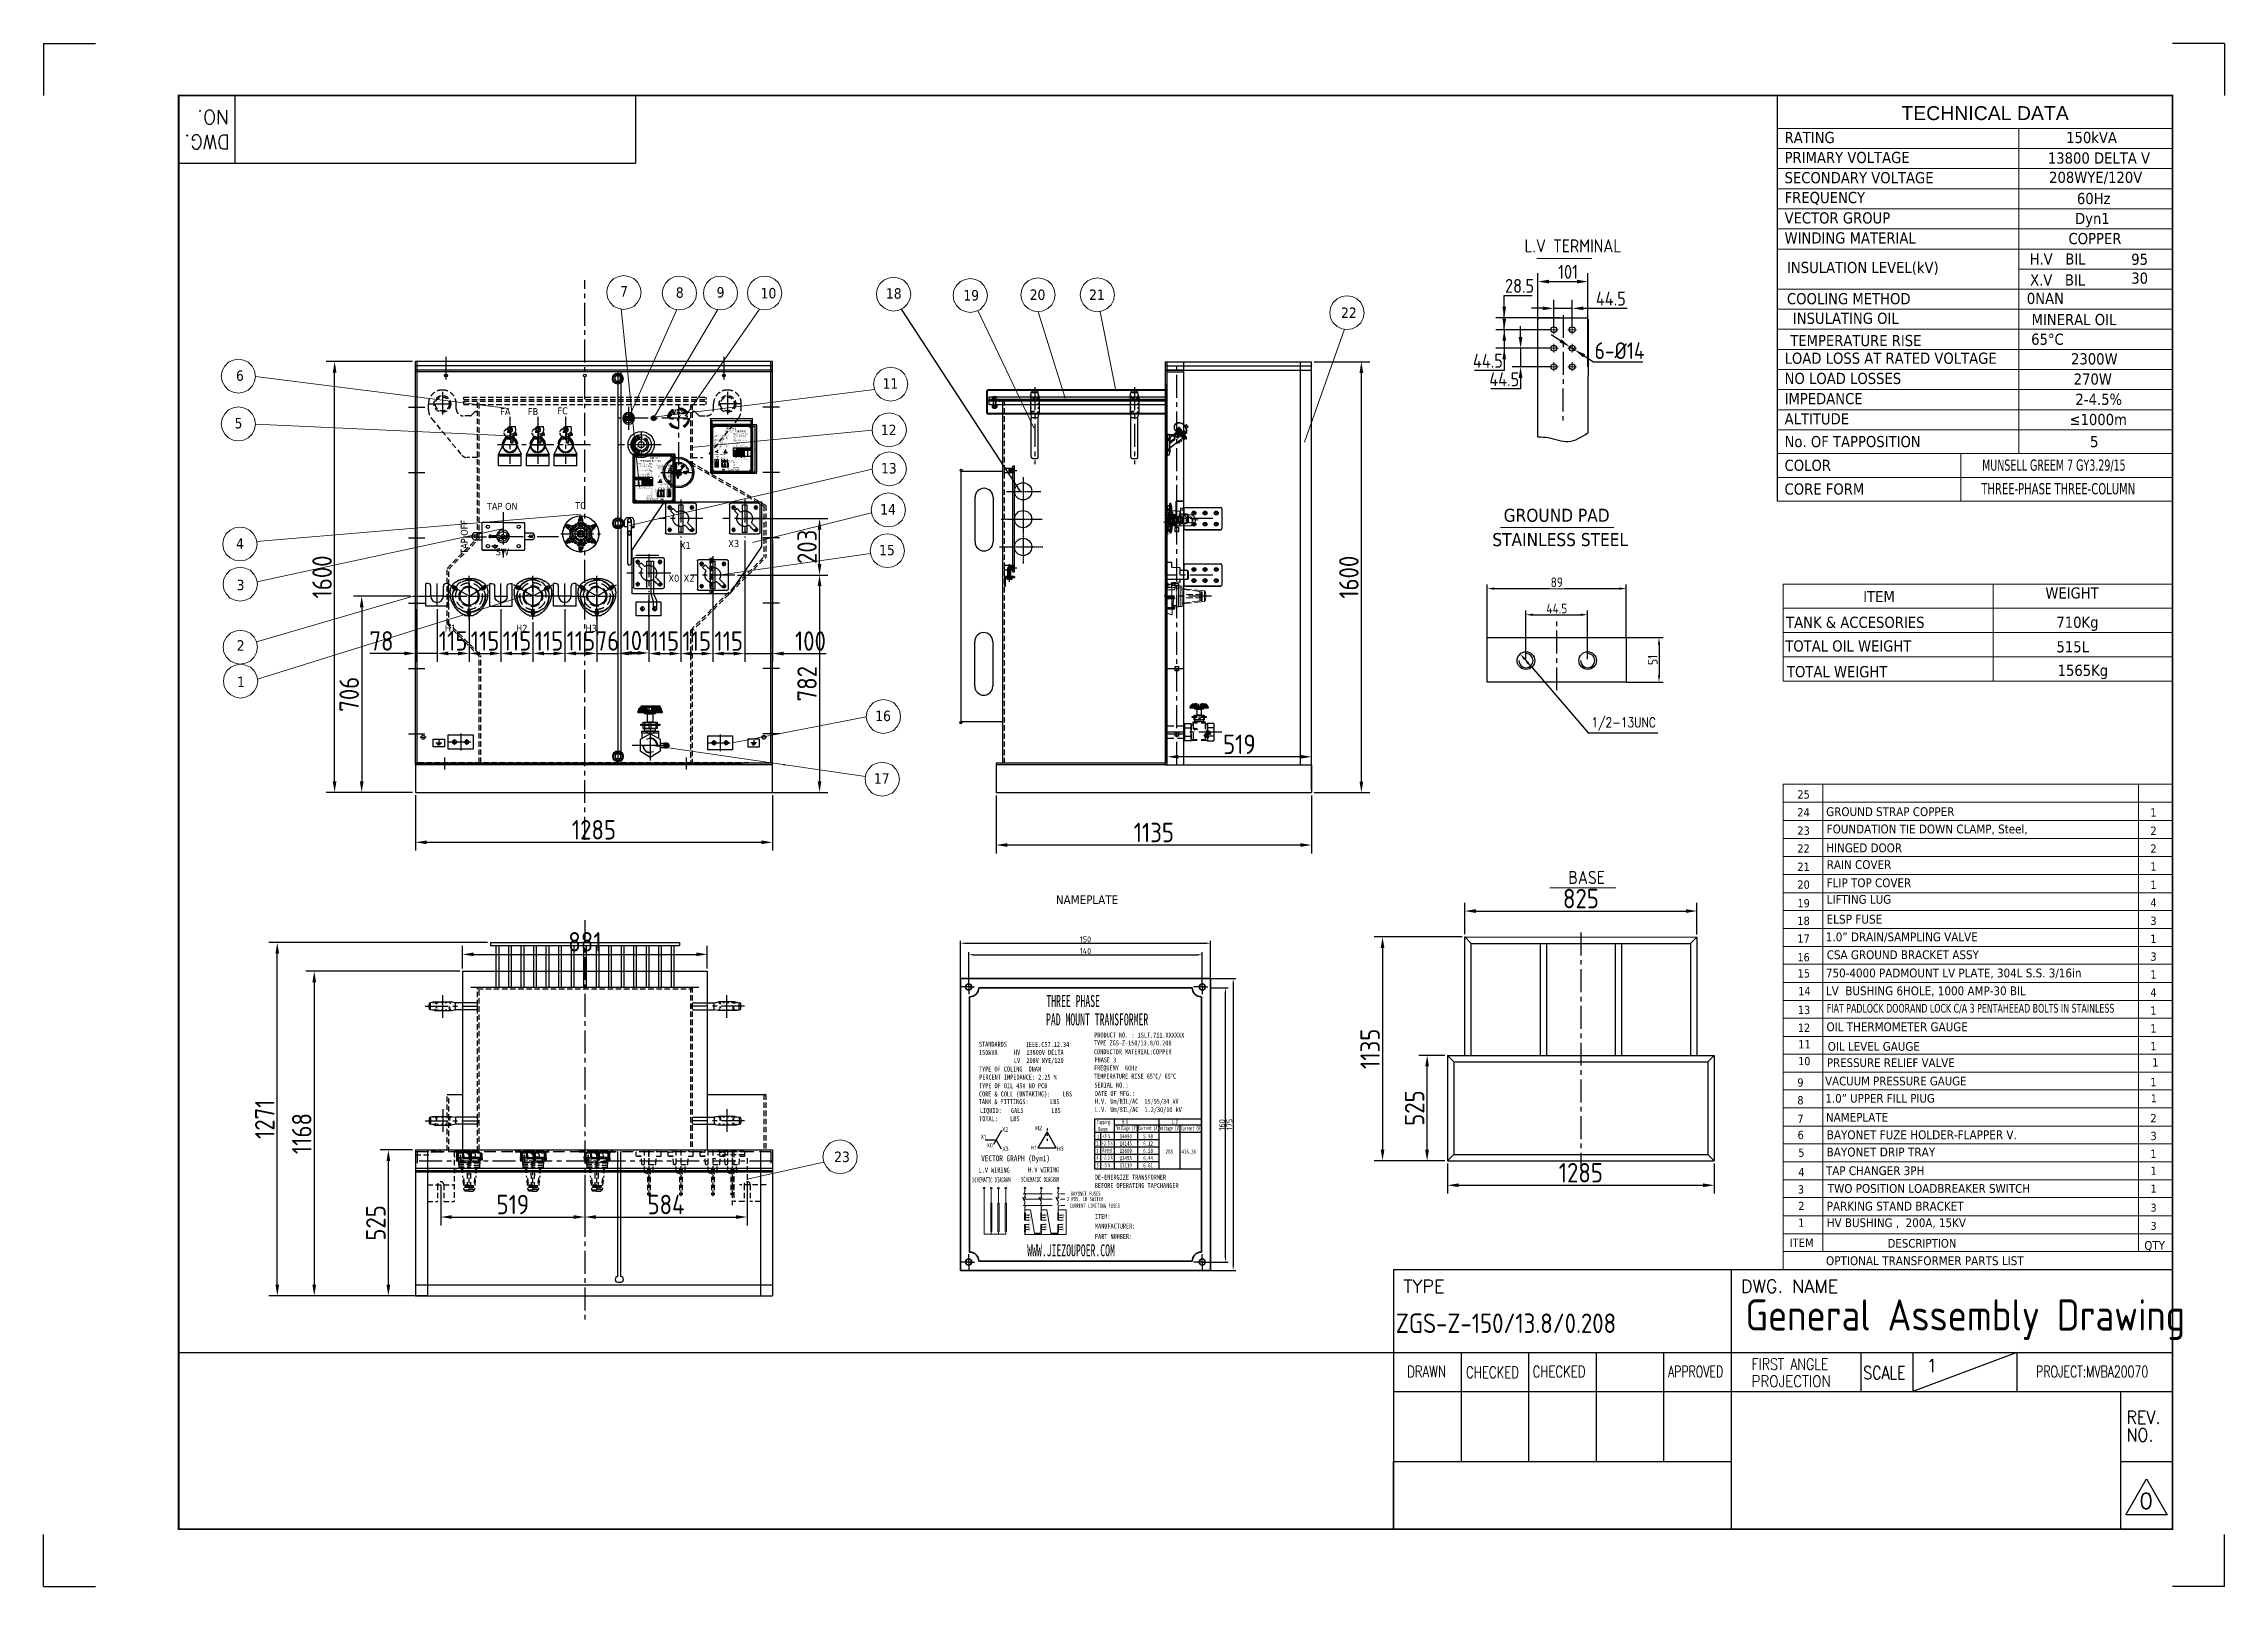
# Model space of a CAD drawing. Header units: millimetres. Extents: x 70841 to 133731, y -170061 to -164340.
# Drawn here: x 79790 to 87639, y -169983 to -164433 of the extents above; entities that cross this region are included whole.
import ezdxf
from ezdxf.enums import TextEntityAlignment as Align

# ---------------------------------------------------------------- set-up
doc = ezdxf.new("R2010")
doc.units = ezdxf.units.MM
doc.header["$LTSCALE"] = 13
for name, pattern in [('2 虚线', [5.75, 4.5, -1.25]), ('ACAD_ISO03W100', [1.18, 0.47, -0.71]), ('ACAD_ISO04W100', [30, 24, -3, 0, -3]), ('CENTER', [50.8, 31.75, -6.35, 6.35, -6.35]), ('CENTER2', [1.125, 0.75, -0.125, 0.125, -0.125]), ('CENTERX2', [101.6, 63.5, -12.7, 12.7, -12.7]), ('DASHED', [0.75, 0.5, -0.25]), ('HIDDEN', [9.525, 6.35, -3.175]), ('点画线', [18, 12, -2, 2, -2])]:
    doc.linetypes.add(name, pattern=pattern)
doc.layers.get('0').update_dxf_attribs({"color": 1, "linetype": 'CENTER'})
for name, color, linetype in [('01', 7, 'Continuous'), ('1', 4, 'Continuous'), ('10', 1, 'Continuous'), ('1轮廓实线层', 7, 'Continuous'), ('2', 3, 'Continuous'), ('2细线层', 4, 'Continuous'), ('3中心线层', 1, 'CENTER'), ('4', 2, 'HIDDEN'), ('4虚线层', 6, 'DASHED'), ('5剖面线层', 2, 'Continuous'), ('6文字层', 3, 'Continuous'), ('C00-00-00', 7, 'Continuous'), ('CORE', 5, 'Continuous'), ('HYJ1', 6, 'ACAD_ISO04W100'), ('HYJ3', 4, 'Continuous'), ('´ÖÊµÏß', 7, 'Continuous'), ('µã»®Ïß', 7, 'Continuous'), ('Ï¸ÊµÏß', 7, 'Continuous'), ('Ï¸Ïß', 7, 'Continuous'), ('中心线', 1, 'CENTER2'), ('器身绝缘0', 4, 'Continuous'), ('粗实线', 4, 'Continuous'), ('细实线', 2, 'Continuous'), ('虚线', 6, 'HIDDEN'), ('铁心虚线', 1, 'DASHED')]:
    doc.layers.add(name, color=color, linetype=linetype)
for name, color, linetype, lineweight in [('2-0.13', 3, 'Continuous', 13), ('标注、文本', 3, 'Continuous', 25), ('铁心', 3, 'Continuous', 0)]:
    doc.layers.add(name, color=color, linetype=linetype, lineweight=lineweight)
doc.layers.add('paper', color=254, linetype='Continuous', plot=False)
doc.layers.add('中心线层', color=1, linetype='点画线', lineweight=18, true_color=0xff0000)
doc.styles.add('11', font='')
doc.styles.add('Note Text (ANSI)', font='arial.ttf')
doc.styles.add('PDF Arial', font='arial.ttf')
doc.styles.add('ROMANS', font='romans.shx', dxfattribs={"bigfont": 'whgtxt.shx'})
doc.styles.get("Standard").update_dxf_attribs({"font": 'gbenor.shx', "bigfont": 'gbcbig.shx'})
doc.styles.add('Tahoma$001', font='tahoma.ttf', dxfattribs={"height": 2.159784})
doc.styles.add('Tahoma_txtstyle_28.05_0_0', font='tahoma.ttf')
doc.styles.add('Tahoma_txtstyle_28.49_0_0', font='tahoma.ttf')
doc.styles.add('Tahoma_txtstyle_28.73_0_0', font='tahoma.ttf')
doc.styles.add('Tahoma_txtstyle_28.76_0_0', font='tahoma.ttf')
doc.styles.add('Tahoma_txtstyle_28.82_0_0', font='tahoma.ttf')
doc.styles.add('Tahoma_txtstyle_28.87_0_0', font='tahoma.ttf')
doc.styles.add('Tahoma_txtstyle_28.88_0_0', font='tahoma.ttf')
doc.styles.add('Tahoma_txtstyle_30.00_0_0', font='tahoma.ttf')
doc.styles.add('Tahoma_txtstyle_30.40_0_0', font='tahoma.ttf')
doc.styles.add('Tahoma_txtstyle_30.54_0_0', font='tahoma.ttf')
doc.styles.add('宋体', font='', dxfattribs={"width": 0.6})
doc.styles.get('11').set_extended_font_data('FangSong_GB2312')
doc.styles.get('宋体').set_extended_font_data('Microsoft YaHei')
doc.dimstyles.new('1$0', dxfattribs={"dimtxt": 3.5, "dimasz": 2.5, "dimexe": 1.5, "dimexo": 0, "dimgap": 0.5, "dimtad": 1, "dimtoh": 1, "dimdec": 1, "dimtxsty": 'Standard', "dimcen": 2.5, "dimclrd": 3, "dimclre": 3, "dimclrt": 3, "dimadec": 1, "dimazin": 0, "dimtfac": 1, "dimtdec": 1, "dimtmove": 0, "dimatfit": 2, "dimfxl": 1.5, "dimarcsym": 0})
doc.dimstyles.new('1-15', dxfattribs={"dimscale": 20, "dimtxt": 3.5, "dimasz": 2, "dimexe": 1.5, "dimexo": 0.5, "dimgap": 0.5, "dimtad": 1, "dimtoh": 1, "dimdec": 1, "dimdsep": 46, "dimtxsty": 'Standard', "dimcen": 2.5, "dimclrd": 3, "dimclre": 3, "dimclrt": 3, "dimadec": 0, "dimazin": 2, "dimtfac": 1, "dimtdec": 1, "dimtmove": 0, "dimatfit": 2, "dimfxl": 1, "dimarcsym": 0})
doc.dimstyles.new('丁晓菲', dxfattribs={"dimscale": 10, "dimtxt": 3.5, "dimasz": 2.5, "dimexe": 1.5, "dimexo": 0, "dimgap": 0.5, "dimtad": 1, "dimtoh": 1, "dimtxsty": 'Standard', "dimcen": 2.5, "dimclrd": 3, "dimclre": 3, "dimclrt": 2, "dimadec": 0, "dimazin": 0, "dimtfac": 1, "dimtmove": 0, "dimatfit": 2, "dimfxl": 1.5, "dimarcsym": 0})

# ---------------------------------------------------------------- blocks, each defined once
blk = doc.blocks.new('A$C611D0E0A')
at = {"layer": '粗实线', "lineweight": 30}
h = blk.add_hatch(color=256, dxfattribs=at)
h.dxf.hatch_style = 2
h.paths.add_polyline_path([(0.38, 1.19), (0.68, 1.19), (0.68, 1.35), (0.38, 1.35)])
h = blk.add_hatch(color=256, dxfattribs=at)
h.dxf.hatch_style = 2
h.paths.add_polyline_path([(0.42, 1.65), (0.47, 1.65), (0.47, 1.61)])
h = blk.add_hatch(color=256, dxfattribs=at)
h.dxf.hatch_style = 2
h.paths.add_polyline_path([(0.59, 1.99), (0.63, 1.99), (0.63, 1.95)])
h = blk.add_hatch(color=256, dxfattribs=at)
h.dxf.hatch_style = 2
h.paths.add_polyline_path([(0.63, 1.86), (0.89, 1.86), (0.89, 1.99), (0.63, 1.99)])
h = blk.add_hatch(color=256, dxfattribs=at)
h.dxf.hatch_style = 2
h.paths.add_polyline_path([(0.93, 2.2), (0.93, 2.16), (0.97, 2.16)])
h = blk.add_hatch(color=256, dxfattribs=at)
h.dxf.hatch_style = 2
h.paths.add_polyline_path([(0.93, 1.9), (1.14, 1.48), (1.27, 1.48)])
h = blk.add_hatch(color=256, dxfattribs=at)
h.dxf.hatch_style = 2
h.paths.add_polyline_path([(1.14, 1.48), (1.19, 1.44), (1.4, 1.44)])
h = blk.add_hatch(color=256, dxfattribs=at)
h.dxf.hatch_style = 2
h.paths.add_polyline_path([(1.14, 1.48), (1.27, 1.48), (1.4, 1.44)])
h = blk.add_hatch(color=256, dxfattribs=at)
h.dxf.hatch_style = 2
h.paths.add_polyline_path([(1.19, 1.35), (1.14, 1.31), (1.44, 1.31)])
h = blk.add_hatch(color=256, dxfattribs=at)
h.dxf.hatch_style = 2
h.paths.add_polyline_path([(1.14, 1.31), (1.19, 1.27), (1.44, 1.27)])
h = blk.add_hatch(color=256, dxfattribs=at)
h.dxf.hatch_style = 2
h.paths.add_polyline_path([(1.14, 1.31), (1.44, 1.31), (1.44, 1.27)])
h = blk.add_hatch(color=256, dxfattribs=at)
h.dxf.hatch_style = 2
h.paths.add_polyline_path([(1.19, 1.9), (1.44, 1.9), (1.44, 2.03), (1.19, 2.03)])
h = blk.add_hatch(color=256, dxfattribs=at)
h.dxf.hatch_style = 2
h.paths.add_polyline_path([(1.19, 1.44), (1.19, 1.4), (1.4, 1.4)])
h = blk.add_hatch(color=256, dxfattribs=at)
h.dxf.hatch_style = 2
h.paths.add_polyline_path([(1.19, 1.44), (1.4, 1.44), (1.4, 1.4)])
h = blk.add_hatch(color=256, dxfattribs=at)
h.dxf.hatch_style = 2
h.paths.add_polyline_path([(1.19, 1.4), (1.19, 1.35), (1.44, 1.35)])
h = blk.add_hatch(color=256, dxfattribs=at)
h.dxf.hatch_style = 2
h.paths.add_polyline_path([(1.19, 1.4), (1.4, 1.4), (1.44, 1.35)])
h = blk.add_hatch(color=256, dxfattribs=at)
h.dxf.hatch_style = 2
h.paths.add_polyline_path([(1.19, 1.35), (1.44, 1.35), (1.44, 1.31)])
h = blk.add_hatch(color=256, dxfattribs=at)
h.dxf.hatch_style = 2
h.paths.add_polyline_path([(1.19, 1.27), (1.23, 1.23), (1.48, 1.23)])
h = blk.add_hatch(color=256, dxfattribs=at)
h.dxf.hatch_style = 2
h.paths.add_polyline_path([(1.19, 1.27), (1.44, 1.27), (1.48, 1.23)])
h = blk.add_hatch(color=256, dxfattribs=at)
h.dxf.hatch_style = 2
h.paths.add_polyline_path([(1.23, 1.23), (1.31, 1.19), (1.48, 1.19)])
h = blk.add_hatch(color=256, dxfattribs=at)
h.dxf.hatch_style = 2
h.paths.add_polyline_path([(1.23, 1.23), (1.48, 1.23), (1.48, 1.19)])
h = blk.add_hatch(color=256, dxfattribs=at)
h.dxf.hatch_style = 2
h.paths.add_polyline_path([(1.31, 1.19), (1.35, 1.1), (1.57, 1.1)])
h = blk.add_hatch(color=256, dxfattribs=at)
h.dxf.hatch_style = 2
h.paths.add_polyline_path([(1.31, 1.19), (1.48, 1.19), (1.57, 1.1)])
h = blk.add_hatch(color=256, dxfattribs=at)
h.dxf.hatch_style = 2
h.paths.add_polyline_path([(1.35, 1.1), (1.57, 1.1), (1.4, 0.97)])
h = blk.add_hatch(color=256, dxfattribs=at)
h.dxf.hatch_style = 2
h.paths.add_polyline_path([(1.69, 2.2), (1.65, 2.16), (1.69, 2.16)])
h = blk.add_hatch(color=256, dxfattribs=at)
h.dxf.hatch_style = 2
h.paths.add_polyline_path([(1.74, 1.86), (1.95, 1.86), (1.95, 1.99), (1.74, 1.99)])
h = blk.add_hatch(color=256, dxfattribs=at)
h.dxf.hatch_style = 2
h.paths.add_polyline_path([(1.99, 1.99), (1.95, 1.95), (1.99, 1.95)])
h = blk.add_hatch(color=256, dxfattribs=at)
h.dxf.hatch_style = 2
h.paths.add_polyline_path([(1.95, 1.19), (2.2, 1.19), (2.2, 1.35), (1.95, 1.35)])
h = blk.add_hatch(color=256, dxfattribs=at)
h.dxf.hatch_style = 2
h.paths.add_polyline_path([(1.99, 1.99), (2.03, 1.99), (1.99, 1.95)])
h = blk.add_hatch(color=256, dxfattribs=at)
h.dxf.hatch_style = 2
h.paths.add_polyline_path([(2.16, 1.65), (2.2, 1.65), (2.16, 1.61)])
for points in [[(1.31, 2.62), (0.89, 2.54), (0.55, 2.37), (0.25, 2.07), (0.21, 1.95)], [(0, 1.31), (0.08, 0.93), (0.25, 0.55), (0.55, 0.25), (0.68, 0.21)], [(0.08, 1.31), (0.17, 0.85), (0.42, 0.47), (0.72, 0.3)], [(0.17, 1.31), (0.25, 0.89), (0.51, 0.51), (0.76, 0.38)], [(1.31, 2.54), (0.85, 2.46), (0.42, 2.2), (0.25, 1.9)], [(1.31, 2.46), (0.89, 2.37), (0.51, 2.12), (0.34, 1.86)], [(1.31, 0.21), (1.74, 0.3), (2.12, 0.51), (2.24, 0.76)], [(1.31, 0.08), (1.78, 0.17), (2.16, 0.47), (2.33, 0.72)], [(1.31, 0), (1.69, 0.08), (2.07, 0.25), (2.37, 0.55), (2.41, 0.68)], [(2.41, 1.31), (2.33, 1.74), (2.12, 2.12), (1.86, 2.29)], [(2.54, 1.31), (2.46, 1.78), (2.16, 2.2), (1.9, 2.37)], [(2.62, 1.31), (2.54, 1.74), (2.37, 2.07), (2.07, 2.37), (1.95, 2.41)], [(2.54, 1.31), (2.54, 1.35)], [(2.62, 1.31), (2.62, 1.35)]]:
    blk.add_lwpolyline(points, dxfattribs=at)
for points in [[(0.34, 1.27), (0.38, 1.27)], [(0.38, 1.65), (0.47, 1.61), (0.47, 1.65), (0.42, 1.65)], [(0.38, 1.19), (0.68, 1.19), (0.68, 1.35), (0.38, 1.35)], [(0.59, 1.99), (0.63, 1.95)], [(0.63, 1.86), (0.89, 1.86), (0.89, 1.99), (0.63, 1.99)], [(0.93, 2.2), (0.97, 2.16), (0.93, 2.16)], [(1.19, 1.9), (1.44, 1.9), (1.44, 2.03), (1.19, 2.03)], [(1.4, 2.33), (1.23, 2.33)], [(1.31, 2.24), (1.31, 2.2), (1.31, 2.16), (1.35, 2.16), (1.35, 2.2), (1.35, 2.24)], [(1.69, 2.2), (1.69, 2.16), (1.65, 2.16)], [(1.69, 2.2), (1.65, 2.16), (1.69, 2.16)], [(1.74, 1.86), (1.95, 1.86), (1.95, 1.99), (1.74, 1.99)], [(2.03, 1.99), (1.99, 1.95), (1.95, 1.95), (1.99, 1.99)], [(1.99, 1.99), (1.95, 1.95), (1.99, 1.95), (2.03, 1.99)], [(1.95, 1.19), (2.2, 1.19), (2.2, 1.35), (1.95, 1.35)], [(2.2, 1.65), (2.16, 1.61), (2.16, 1.65)], [(2.2, 1.65), (2.16, 1.61), (2.16, 1.65)], [(2.29, 1.27), (2.2, 1.27)], [(2.29, 1.27), (2.2, 1.27)]]:
    blk.add_lwpolyline(points, close=True, dxfattribs=at)
for points in [[(0.17, 1.27), (0.17, 1.27), (0.34, 1.27), (0.34, 1.27)], [(0.21, 1.48), (0.21, 1.48), (0.34, 1.48), (0.34, 1.48)], [(0.25, 1.69), (0.25, 1.69), (0.38, 1.65), (0.38, 1.65)], [(0.34, 1.9), (0.34, 1.9), (0.47, 1.82), (0.47, 1.82)], [(0.51, 2.07), (0.51, 2.07), (0.59, 1.99), (0.59, 1.99)], [(0.68, 2.24), (0.68, 2.24), (0.76, 2.12), (0.76, 2.12)], [(0.85, 2.37), (0.85, 2.37), (0.93, 2.2), (0.93, 2.2)], [(1.1, 2.41), (1.1, 2.41), (1.1, 2.24), (1.1, 2.24)], [(1.31, 2.46), (1.31, 2.46), (1.31, 2.29), (1.31, 2.29)], [(1.52, 2.41), (1.52, 2.41), (1.48, 2.24), (1.48, 2.24)], [(1.74, 2.37), (1.74, 2.37), (1.69, 2.2), (1.69, 2.2)], [(1.95, 2.24), (1.95, 2.24), (1.86, 2.12), (1.86, 2.12)], [(2.12, 2.07), (2.12, 2.07), (1.99, 1.99), (1.99, 1.99)], [(2.24, 1.9), (2.24, 1.9), (2.12, 1.82), (2.12, 1.82)], [(2.37, 1.69), (2.37, 1.69), (2.2, 1.65), (2.2, 1.65)], [(2.41, 1.48), (2.41, 1.48), (2.24, 1.48), (2.24, 1.48)], [(2.41, 1.27), (2.41, 1.27), (2.29, 1.27), (2.29, 1.27)], [(2.41, 1.31), (2.41, 1.31), (2.41, 1.35), (2.41, 1.35)]]:
    blk.add_open_spline(points, degree=3, dxfattribs=at)
blk = doc.blocks.new('A$C588303E3')
at = {"layer": '粗实线', "lineweight": 30}
for points in [[(0, 5.7), (0.6, 2.5), (2.5, 0.6), (5.7, 0), (8.3, 0.6)], [(0, 5.7), (0.6, 2.5), (3.2, 0.6), (5.7, 0), (8.3, 0.6)], [(0.6, 8.3), (5.7, 11.4)], [(10.8, 2.5), (5.7, 0), (0.6, 2.5)], [(11.4, 5.7), (10.8, 8.3), (8.3, 10.2), (5.7, 11.4), (2.5, 10.2)], [(8.9, 6.3), (7.6, 8.3), (5.1, 8.9), (3.2, 7.6), (2.5, 5.1), (3.8, 3.2), (6.3, 2.5)], [(10.8, 5.7), (10.2, 8.3), (8.3, 10.2), (5.7, 10.8), (3.2, 10.2)], [(10.8, 2.5), (10.8, 8.3), (5.7, 11.4)], [(10.8, 5.7), (10.8, 6.3)]]:
    blk.add_lwpolyline(points, dxfattribs=at)
for points in [[(8.9, 8.9), (7, 10.2), (4.4, 10.2), (2.5, 8.9), (0.6, 7), (0.6, 4.4), (2.5, 1.9), (4.4, 0.6), (7, 0.6), (8.9, 1.9), (10.2, 4.4), (10.2, 7)], [(8.3, 5.7), (7.6, 7.6), (5.7, 8.3), (3.8, 7.6), (3.2, 5.7), (3.8, 3.8), (5.7, 2.5), (7.6, 3.8)]]:
    blk.add_lwpolyline(points, close=True, dxfattribs=at)
for points in [[(0.6, 2.5), (0.6, 2.5), (0.6, 8.3), (0.6, 8.3)], [(11.4, 5.7), (11.4, 5.7), (11.4, 6.3), (11.4, 6.3)]]:
    blk.add_open_spline(points, degree=3, dxfattribs=at)
blk = doc.blocks.new('A$C74305C97')
at = {"layer": '粗实线', "lineweight": 30}
for p, q in [((0.51, 1.12), (1.14, 0.53)), ((0.51, 0.53), (1.14, 1.12))]:
    blk.add_line(p, q, dxfattribs=at)
for points in [[(1.14, 1.12), (0.51, 1.12), (0.51, 0.53)], [(0.51, 0.53), (1.14, 0.53)], [(1.14, 0.53), (1.14, 1.12)]]:
    blk.add_lwpolyline(points, dxfattribs=at)
for radius in [0.823, 0.593]:
    blk.add_circle((0.82, 0.82), radius, dxfattribs=at)
blk = doc.blocks.new('A$C712F3155')
at = {"layer": '1', "color": 1, "linetype": 'CENTERX2', "lineweight": -3, "ltscale": 0.1}
for p, q in [((90, 0), (90, 157)), ((0, 84.1), (158.7, 84.1)), ((90, 84.1), (19.5, 124.8)), ((90, 130.3), (90, 35.5)), ((90, 84.1), (160.5, 124.8))]:
    blk.add_line(p, q, dxfattribs=at)
blk.add_circle((90, 84.1), 59, dxfattribs=at)
at = {"layer": '2细线层'}
for centre in [(38.9, 113.6), (141.1, 113.6), (90, 25.1)]:
    blk.add_circle(centre, 5, dxfattribs=at)
at = {"layer": '标注、文本'}
for centre in [(38.9, 113.6), (141.1, 113.6), (90, 25.1)]:
    blk.add_arc(centre, 5.5, 242.67153, 150.00001, dxfattribs=at)
at = {"layer": '粗实线'}
blk.add_circle((90, 84.1), 32.5, dxfattribs=at)
blk = doc.blocks.new('A$C03F92070')
at = {"layer": '4虚线层', "ltscale": 5}
for p, q in [((16.5, 94.8), (10.9, 98)), ((16.4, 107.6), (22, 104.3)), ((67.8, 40.2), (67.8, 116)), ((113.7, 104.3), (119.3, 107.6)), ((124.8, 98), (119.2, 94.8)), ((23.3, 71.5), (112.4, 71.5)), ((62.3, 8.9), (62.3, 15.4)), ((73.3, 15.4), (73.3, 8.9))]:
    blk.add_line(p, q, dxfattribs=at)
for radius in [57.5, 48, 36, 32.5]:
    blk.add_circle((67.8, 71.5), radius, dxfattribs=at)
at = {"layer": '4虚线层', "ltscale": 5, "extrusion": (0, 0, -1)}
for centre, radius, start, end in [((-90, 83.1), 90, 358.61821, 4.5479), ((-90, 83.1), 90, 7.76573, 8.91687), ((-67.8, 71.5), 71.5, 20.96454, 39.03546), ((-68.8, 46.5), 90, 51.08313, 52.23427), ((-68.8, 46.5), 90, 55.4521, 61.38179), ((-68.8, 46.5), 90, 64.92451, 71.02185), ((-62.3, 65.4), 70, 71.02185, 87.94531), ((-67.8, -88), 223.5, 87.94531, 92.05469), ((-73.4, 65.4), 70, 92.05469, 108.97815), ((-66.9, 46.5), 90, 108.97815, 115.07549), ((-66.9, 46.5), 90, 118.61821, 124.5479), ((-66.9, 46.5), 90, 127.76573, 128.91687), ((-67.8, 71.5), 71.5, 140.96454, 159.03546), ((-45.7, 83.1), 90, 171.08313, 172.23427), ((-45.7, 83.1), 90, 175.4521, 181.38179), ((-90, 83.1), 90, 349.46719, 355.07549), ((-70.3, 79.5), 70, 331.9245, 349.46719), ((-205.8, 151.7), 223.5, 327.65027, 331.9245), ((-76.1, 69.6), 70, 310.17076, 327.65027), ((-89, 84.9), 90, 304.92451, 310.17076), ((-89, 84.9), 90, 295.4521, 301.38179), ((-89, 84.9), 90, 291.08313, 292.23427), ((-67.8, 71.5), 71.5, 260.96454, 279.03546), ((-46.7, 84.9), 90, 247.76573, 248.91687), ((-46.7, 84.9), 90, 238.61821, 244.5479), ((-46.7, 84.9), 90, 233.02623, 235.07549), ((-58.7, 68.9), 70, 212.35682, 233.02623), ((71, 151), 223.5, 207.21776, 212.35682), ((-65.6, 80.8), 70, 186.60228, 207.21776), ((-45.7, 83.1), 90, 184.92451, 186.60228)]:
    blk.add_arc(centre, radius, start, end, dxfattribs=at)
at = {"layer": '4虚线层', "ltscale": 5}
for centre, start, end in [((13.6, 102.8), 60, 240), ((19.2, 99.6), 240, 60), ((116.5, 99.6), 120, 300), ((122.1, 102.8), 300, 120), ((67.8, 15.4), 0, 180), ((67.8, 8.9), 180, 0)]:
    blk.add_arc(centre, 5.5, start, end, dxfattribs=at)
for points, knots in [([(0, 81.2), (0, 81.2), (0, 81.2), (0, 81.1), (0, 81.1), (0, 81.1), (0, 81), (0, 80.8), (0, 80.7), (0, 80.4), (0, 80.2), (0.1, 79.8), (0.1, 79.7), (0.1, 79.2), (0.1, 79), (0.1, 78.6), (0.1, 78.4), (0.1, 77.9), (0.2, 77.7), (0.2, 77.3), (0.2, 77.1), (0.2, 76.7), (0.2, 76.5), (0.3, 76.1), (0.3, 76), (0.3, 75.7), (0.3, 75.5), (0.3, 75.3), (0.3, 75.3), (0.3, 75.2), (0.3, 75.2), (0.3, 75.2), (0.3, 75.2), (0.3, 75.2)], [0, 0, 0, 0, 0.005743, 0.005743, 0.043766, 0.043766, 0.119813, 0.119813, 0.195859, 0.195859, 0.271906, 0.271906, 0.347952, 0.347952, 0.423999, 0.423999, 0.500046, 0.500046, 0.576092, 0.576092, 0.652139, 0.652139, 0.728185, 0.728185, 0.804232, 0.804232, 0.880279, 0.880279, 0.956325, 0.956325, 0.994349, 0.994349, 1, 1, 1, 1]), ([(0, 81), (0, 80.9), (0, 80.8), (0.1, 80.6), (0.1, 80.5), (0.2, 80.2), (0.3, 80), (0.5, 79.5), (0.6, 79.2), (0.8, 78.7), (0.8, 78.4), (0.9, 78), (0.9, 77.8), (1, 77.5), (1, 77.4), (0.9, 77.1), (0.9, 77), (0.8, 76.7), (0.8, 76.6), (0.7, 76.3), (0.6, 76.2), (0.5, 76), (0.5, 75.9), (0.4, 75.8), (0.4, 75.7), (0.3, 75.5), (0.3, 75.5), (0.3, 75.4)], [0, 0, 0, 0, 0.0625, 0.0625, 0.125, 0.125, 0.25, 0.25, 0.375, 0.375, 0.5, 0.5, 0.5625, 0.5625, 0.625, 0.625, 0.6875, 0.6875, 0.75, 0.75, 0.8125, 0.8125, 0.875, 0.875, 0.9375, 0.9375, 1, 1, 1, 1]), ([(0.5, 92.8), (0.5, 92.7), (0.5, 92.6), (0.5, 92.4), (0.5, 92.3), (0.4, 92.1), (0.4, 91.9), (0.4, 91.7), (0.4, 91.3), (0.3, 90.9), (0.3, 90.5), (0.3, 90.3), (0.3, 90.3), (0.3, 90.2)], [0, 0, 0, 0, 0.05466, 0.108897, 0.162889, 0.216817, 0.270864, 0.325211, 0.488741, 0.649833, 0.813717, 0.974388, 1, 1, 1, 1]), ([(0.7, 94.3), (0.7, 94.2), (0.7, 94.1), (0.6, 94), (0.6, 93.8), (0.6, 93.6), (0.6, 93.5), (0.6, 93.3), (0.6, 93.1), (0.5, 93), (0.5, 92.8), (0.5, 92.8)], [0, 0, 0, 0, 0.111498, 0.221956, 0.331773, 0.441359, 0.551122, 0.661472, 0.77281, 0.885527, 1, 1, 1, 1]), ([(0.7, 94.7), (0.7, 94.6), (0.7, 94.6), (0.7, 94.5), (0.7, 94.4), (0.7, 94.3), (0.7, 94.3)], [0, 0, 0, 0, 0.248829, 0.498052, 0.748251, 1, 1, 1, 1]), ([(0.8, 95.3), (0.8, 95.3), (0.8, 95.2), (0.8, 95.2), (0.8, 95.1), (0.8, 95), (0.8, 95)], [0, 0, 0, 0, 0.190297, 0.457484, 0.727058, 1, 1, 1, 1]), ([(13.9, 117.8), (13.9, 117.8), (13.9, 117.8), (13.8, 117.7), (13.8, 117.7), (13.7, 117.6), (13.7, 117.6)], [0, 0, 0, 0, 0.272943, 0.542517, 0.809704, 1, 1, 1, 1]), ([(14.2, 118), (14.2, 118), (14.1, 118), (14.1, 117.9), (14, 117.9), (14, 117.8), (13.9, 117.8)], [0, 0, 0, 0, 0.251777, 0.501943, 0.751136, 1, 1, 1, 1]), ([(14.6, 118.3), (14.5, 118.2), (14.5, 118.2), (14.4, 118.1), (14.3, 118.1), (14.2, 118), (14.2, 118)], [0, 0, 0, 0, 0.251749, 0.501948, 0.751171, 1, 1, 1, 1]), ([(15.7, 119.2), (15.7, 119.1), (15.6, 119), (15.5, 118.9), (15.3, 118.8), (15.2, 118.7), (15.1, 118.6), (14.9, 118.5), (14.8, 118.5), (14.7, 118.4), (14.6, 118.3), (14.6, 118.3)], [0, 0, 0, 0, 0.114473, 0.22719, 0.338528, 0.448878, 0.558641, 0.668227, 0.778044, 0.888502, 1, 1, 1, 1]), ([(17.8, 120.6), (17.8, 120.6), (17.7, 120.6), (17.6, 120.5), (17.3, 120.3), (16.9, 120), (16.6, 119.8), (16.3, 119.6), (16, 119.4), (15.8, 119.2), (15.7, 119.2)], [0, 0, 0, 0, 0.026865, 0.187364, 0.351072, 0.511786, 0.674931, 0.783277, 0.891149, 1, 1, 1, 1]), ([(30.9, 128.1), (30.9, 128.1), (30.9, 128.1), (30.8, 128.1), (30.8, 128), (30.6, 128), (30.5, 127.9), (30.2, 127.8), (30, 127.7), (29.7, 127.5), (29.5, 127.4), (29.2, 127.3), (29, 127.2), (28.6, 127), (28.4, 126.9), (28, 126.7), (27.8, 126.6), (27.4, 126.4), (27.2, 126.3), (26.9, 126.1), (26.7, 126), (26.4, 125.8), (26.2, 125.8), (26, 125.6), (25.9, 125.6), (25.7, 125.5), (25.6, 125.4), (25.6, 125.4), (25.6, 125.4), (25.6, 125.4), (25.6, 125.4), (25.6, 125.4)], [0, 0, 0, 0, 0.043819, 0.043819, 0.119878, 0.119878, 0.195937, 0.195937, 0.271996, 0.271996, 0.348055, 0.348055, 0.424114, 0.424114, 0.500173, 0.500173, 0.576231, 0.576231, 0.65229, 0.65229, 0.728349, 0.728349, 0.804408, 0.804408, 0.880467, 0.880467, 0.956526, 0.956526, 0.994556, 0.994556, 1, 1, 1, 1]), ([(30.7, 128), (30.6, 128), (30.6, 127.9), (30.5, 127.8), (30.4, 127.8), (30.3, 127.6), (30.2, 127.5), (30.1, 127.4), (30, 127.3), (29.9, 127), (29.8, 126.9), (29.6, 126.7), (29.5, 126.6), (29.3, 126.5), (29.2, 126.4), (28.9, 126.3), (28.8, 126.2), (28.4, 126.1), (28.1, 126), (27.5, 125.9), (27.3, 125.8), (26.9, 125.8), (26.7, 125.7), (26.5, 125.7), (26.4, 125.7), (26, 125.6), (25.8, 125.6), (25.7, 125.5)], [0, 0, 0, 0, 0.0625, 0.0625, 0.125, 0.125, 0.1875, 0.1875, 0.25, 0.25, 0.3125, 0.3125, 0.375, 0.375, 0.4375, 0.4375, 0.5, 0.5, 0.625, 0.625, 0.75, 0.75, 0.8125, 0.8125, 0.875, 0.875, 1, 1, 1, 1]), ([(110.1, 125.4), (110.1, 125.4), (110.1, 125.4), (110.1, 125.4), (110.1, 125.4), (110.1, 125.4), (110, 125.5), (109.8, 125.6), (109.7, 125.6), (109.5, 125.8), (109.3, 125.8), (109, 126), (108.8, 126.1), (108.5, 126.3), (108.3, 126.4), (107.9, 126.6), (107.7, 126.7), (107.3, 126.9), (107.1, 127), (106.7, 127.2), (106.5, 127.3), (106.2, 127.5), (106, 127.5), (105.7, 127.7), (105.5, 127.8), (105.2, 127.9), (105.1, 128), (104.9, 128), (104.9, 128.1), (104.8, 128.1), (104.8, 128.1), (104.8, 128.1), (104.8, 128.1), (104.8, 128.1)], [0, 0, 0, 0, 0.005743, 0.005743, 0.043766, 0.043766, 0.119813, 0.119813, 0.195859, 0.195859, 0.271906, 0.271906, 0.347952, 0.347952, 0.423999, 0.423999, 0.500046, 0.500046, 0.576092, 0.576092, 0.652139, 0.652139, 0.728185, 0.728185, 0.804232, 0.804232, 0.880279, 0.880279, 0.956325, 0.956325, 0.994349, 0.994349, 1, 1, 1, 1]), ([(110, 125.5), (109.9, 125.5), (109.8, 125.6), (109.6, 125.6), (109.5, 125.6), (109.2, 125.7), (109, 125.7), (108.4, 125.8), (108.2, 125.9), (107.6, 126), (107.3, 126.1), (106.9, 126.2), (106.8, 126.3), (106.5, 126.4), (106.4, 126.5), (106.2, 126.6), (106.1, 126.7), (105.9, 126.9), (105.8, 127), (105.7, 127.3), (105.6, 127.3), (105.5, 127.5), (105.4, 127.6), (105.3, 127.8), (105.2, 127.8), (105.1, 127.9), (105.1, 128), (105, 128)], [0, 0, 0, 0, 0.0625, 0.0625, 0.125, 0.125, 0.25, 0.25, 0.375, 0.375, 0.5, 0.5, 0.5625, 0.5625, 0.625, 0.625, 0.6875, 0.6875, 0.75, 0.75, 0.8125, 0.8125, 0.875, 0.875, 0.9375, 0.9375, 1, 1, 1, 1]), ([(120, 119.2), (119.9, 119.2), (119.8, 119.3), (119.7, 119.4), (119.5, 119.5), (119.4, 119.6), (119.3, 119.6), (119.1, 119.8), (118.8, 120), (118.4, 120.3), (118.1, 120.5), (118, 120.6), (117.9, 120.6), (117.9, 120.6)], [0, 0, 0, 0, 0.05466, 0.108896, 0.162888, 0.216817, 0.270864, 0.325211, 0.488741, 0.649833, 0.813717, 0.974388, 1, 1, 1, 1]), ([(121.1, 118.3), (121.1, 118.3), (121, 118.4), (120.9, 118.5), (120.8, 118.5), (120.6, 118.6), (120.5, 118.7), (120.4, 118.8), (120.2, 118.9), (120.1, 119), (120, 119.1), (120, 119.2)], [0, 0, 0, 0, 0.111498, 0.221956, 0.331773, 0.441359, 0.551122, 0.661472, 0.77281, 0.885527, 1, 1, 1, 1]), ([(121.5, 118), (121.5, 118), (121.4, 118.1), (121.3, 118.1), (121.2, 118.2), (121.2, 118.2), (121.1, 118.3)], [0, 0, 0, 0, 0.248829, 0.498052, 0.748251, 1, 1, 1, 1]), ([(121.8, 117.8), (121.7, 117.8), (121.7, 117.9), (121.6, 117.9), (121.6, 118), (121.5, 118), (121.5, 118)], [0, 0, 0, 0, 0.248864, 0.498057, 0.748223, 1, 1, 1, 1]), ([(122, 117.6), (122, 117.6), (121.9, 117.7), (121.9, 117.7), (121.8, 117.8), (121.8, 117.8), (121.8, 117.8)], [0, 0, 0, 0, 0.190293, 0.457482, 0.727057, 1, 1, 1, 1]), ([(135.4, 75.4), (135.4, 75.5), (135.4, 75.5), (135.3, 75.7), (135.3, 75.8), (135.2, 75.9), (135.2, 76), (135.1, 76.2), (135, 76.3), (134.9, 76.6), (134.9, 76.7), (134.8, 77), (134.8, 77.1), (134.7, 77.4), (134.7, 77.5), (134.8, 77.8), (134.8, 78), (134.9, 78.4), (134.9, 78.7), (135.1, 79.2), (135.2, 79.5), (135.3, 79.8), (135.4, 80), (135.5, 80.2), (135.5, 80.3), (135.6, 80.6), (135.7, 80.8), (135.7, 81)], [0, 0, 0, 0, 0.0625, 0.0625, 0.125, 0.125, 0.1875, 0.1875, 0.25, 0.25, 0.3125, 0.3125, 0.375, 0.375, 0.4375, 0.4375, 0.5, 0.5, 0.625, 0.625, 0.75, 0.75, 0.8125, 0.8125, 0.875, 0.875, 1, 1, 1, 1]), ([(134.9, 95), (134.9, 95), (134.9, 95.1), (134.9, 95.2), (134.9, 95.2), (134.9, 95.3), (134.9, 95.3)], [0, 0, 0, 0, 0.272943, 0.542517, 0.809704, 1, 1, 1, 1]), ([(135, 94.7), (135, 94.7), (134.9, 94.8), (134.9, 94.8), (134.9, 94.9), (134.9, 95), (134.9, 95)], [0, 0, 0, 0, 0.251777, 0.501943, 0.751136, 1, 1, 1, 1]), ([(135, 94.3), (135, 94.3), (135, 94.4), (135, 94.5), (135, 94.6), (135, 94.6), (135, 94.7)], [0, 0, 0, 0, 0.251749, 0.501948, 0.751171, 1, 1, 1, 1]), ([(135.2, 92.8), (135.2, 92.8), (135.2, 93), (135.1, 93.1), (135.1, 93.3), (135.1, 93.5), (135.1, 93.6), (135.1, 93.8), (135.1, 94), (135, 94.1), (135, 94.2), (135, 94.3)], [0, 0, 0, 0, 0.114473, 0.22719, 0.338528, 0.448878, 0.558641, 0.668227, 0.778044, 0.888502, 1, 1, 1, 1]), ([(135.4, 90.2), (135.4, 90.3), (135.4, 90.3), (135.4, 90.5), (135.4, 90.9), (135.3, 91.3), (135.3, 91.7), (135.3, 92.1), (135.2, 92.4), (135.2, 92.7), (135.2, 92.8)], [0, 0, 0, 0, 0.026865, 0.187364, 0.351073, 0.511786, 0.674931, 0.783277, 0.891149, 1, 1, 1, 1]), ([(135.4, 75.2), (135.4, 75.2), (135.4, 75.2), (135.4, 75.3), (135.4, 75.3), (135.4, 75.5), (135.4, 75.7), (135.4, 76), (135.4, 76.1), (135.5, 76.5), (135.5, 76.7), (135.5, 77.1), (135.5, 77.3), (135.5, 77.7), (135.6, 78), (135.6, 78.4), (135.6, 78.6), (135.6, 79), (135.6, 79.3), (135.6, 79.7), (135.6, 79.9), (135.7, 80.2), (135.7, 80.4), (135.7, 80.7), (135.7, 80.8), (135.7, 81), (135.7, 81.1), (135.7, 81.1), (135.7, 81.1), (135.7, 81.2), (135.7, 81.2), (135.7, 81.2)], [0, 0, 0, 0, 0.043819, 0.043819, 0.119878, 0.119878, 0.195937, 0.195937, 0.271996, 0.271996, 0.348055, 0.348055, 0.424114, 0.424114, 0.500173, 0.500173, 0.576232, 0.576232, 0.65229, 0.65229, 0.728349, 0.728349, 0.804408, 0.804408, 0.880467, 0.880467, 0.956526, 0.956526, 0.994556, 0.994556, 1, 1, 1, 1]), ([(37.3, 11.2), (37.3, 11.2), (37.3, 11.2), (37.4, 11.1), (37.4, 11.1), (37.6, 11), (37.7, 10.9), (37.9, 10.7), (38.1, 10.6), (38.4, 10.4), (38.6, 10.3), (38.9, 10.1), (39.1, 10), (39.4, 9.7), (39.6, 9.6), (40, 9.4), (40.2, 9.3), (40.5, 9), (40.7, 8.9), (41, 8.7), (41.2, 8.6), (41.5, 8.4), (41.6, 8.3), (41.9, 8.2), (42, 8.1), (42.2, 8), (42.2, 8), (42.3, 7.9), (42.3, 7.9), (42.3, 7.9), (42.3, 7.9), (42.3, 7.9)], [0, 0, 0, 0, 0.043819, 0.043819, 0.119878, 0.119878, 0.195937, 0.195937, 0.271996, 0.271996, 0.348055, 0.348055, 0.424114, 0.424114, 0.500173, 0.500173, 0.576231, 0.576231, 0.65229, 0.65229, 0.728349, 0.728349, 0.804408, 0.804408, 0.880467, 0.880467, 0.956526, 0.956526, 0.994556, 0.994556, 1, 1, 1, 1]), ([(37.5, 11.1), (37.5, 11), (37.6, 11), (37.7, 11), (37.8, 10.9), (38, 10.9), (38.1, 10.9), (38.3, 10.9), (38.5, 10.9), (38.7, 10.8), (38.8, 10.8), (39.1, 10.8), (39.3, 10.7), (39.5, 10.6), (39.6, 10.5), (39.9, 10.4), (40, 10.3), (40.3, 10), (40.5, 9.8), (40.9, 9.4), (41.1, 9.2), (41.3, 8.9), (41.4, 8.8), (41.6, 8.6), (41.7, 8.5), (41.9, 8.2), (42, 8.1), (42.1, 8)], [0, 0, 0, 0, 0.0625, 0.0625, 0.125, 0.125, 0.1875, 0.1875, 0.25, 0.25, 0.3125, 0.3125, 0.375, 0.375, 0.4375, 0.4375, 0.5, 0.5, 0.625, 0.625, 0.75, 0.75, 0.8125, 0.8125, 0.875, 0.875, 1, 1, 1, 1]), ([(50.3, 3.6), (50.3, 3.6), (50.4, 3.5), (50.6, 3.5), (50.9, 3.3), (51.3, 3.1), (51.7, 3), (52, 2.8), (52.3, 2.7), (52.5, 2.6), (52.6, 2.5)], [0, 0, 0, 0, 0.026866, 0.187364, 0.351073, 0.511786, 0.674931, 0.783277, 0.891149, 1, 1, 1, 1]), ([(52.6, 2.5), (52.7, 2.5), (52.8, 2.5), (52.9, 2.4), (53.1, 2.3), (53.3, 2.3), (53.4, 2.2), (53.6, 2.1), (53.7, 2.1), (53.8, 2), (53.9, 2), (54, 1.9)], [0, 0, 0, 0, 0.114473, 0.22719, 0.338528, 0.448878, 0.558641, 0.668227, 0.778044, 0.888502, 1, 1, 1, 1]), ([(54, 1.9), (54, 1.9), (54.1, 1.9), (54.2, 1.9), (54.3, 1.8), (54.3, 1.8), (54.4, 1.8)], [0, 0, 0, 0, 0.251749, 0.501948, 0.751171, 1, 1, 1, 1]), ([(54.4, 1.8), (54.4, 1.8), (54.5, 1.7), (54.5, 1.7), (54.6, 1.7), (54.7, 1.7), (54.7, 1.6)], [0, 0, 0, 0, 0.251777, 0.501943, 0.751136, 1, 1, 1, 1]), ([(54.7, 1.6), (54.7, 1.6), (54.8, 1.6), (54.8, 1.6), (54.9, 1.6), (54.9, 1.5), (54.9, 1.5)], [0, 0, 0, 0, 0.272943, 0.542518, 0.809705, 1, 1, 1, 1]), ([(80.8, 1.5), (80.8, 1.5), (80.8, 1.6), (80.9, 1.6), (80.9, 1.6), (81, 1.6), (81, 1.6)], [0, 0, 0, 0, 0.190295, 0.457482, 0.727057, 1, 1, 1, 1]), ([(81, 1.6), (81, 1.7), (81.1, 1.7), (81.2, 1.7), (81.2, 1.7), (81.3, 1.8), (81.3, 1.8)], [0, 0, 0, 0, 0.248864, 0.498057, 0.748223, 1, 1, 1, 1]), ([(81.3, 1.8), (81.4, 1.8), (81.4, 1.8), (81.5, 1.9), (81.6, 1.9), (81.7, 1.9), (81.7, 1.9)], [0, 0, 0, 0, 0.248829, 0.498052, 0.748251, 1, 1, 1, 1]), ([(81.7, 1.9), (81.8, 2), (81.9, 2), (82, 2.1), (82.1, 2.1), (82.3, 2.2), (82.4, 2.3), (82.6, 2.3), (82.7, 2.4), (82.9, 2.5), (83, 2.5), (83.1, 2.5)], [0, 0, 0, 0, 0.111498, 0.221956, 0.331773, 0.441359, 0.551122, 0.661472, 0.77281, 0.885527, 1, 1, 1, 1]), ([(83.1, 2.5), (83.1, 2.5), (83.2, 2.6), (83.4, 2.7), (83.5, 2.7), (83.7, 2.8), (83.8, 2.9), (84.1, 3), (84.4, 3.1), (84.8, 3.3), (85.1, 3.5), (85.3, 3.5), (85.4, 3.6), (85.4, 3.6)], [0, 0, 0, 0, 0.05466, 0.108897, 0.162889, 0.216817, 0.270864, 0.325211, 0.488741, 0.649834, 0.813718, 0.974389, 1, 1, 1, 1]), ([(93.4, 7.9), (93.4, 7.9), (93.4, 7.9), (93.4, 7.9), (93.4, 7.9), (93.5, 8), (93.5, 8), (93.7, 8.1), (93.8, 8.2), (94.1, 8.3), (94.2, 8.4), (94.5, 8.6), (94.7, 8.7), (95, 8.9), (95.2, 9), (95.6, 9.3), (95.7, 9.4), (96.1, 9.6), (96.3, 9.7), (96.7, 10), (96.8, 10.1), (97.2, 10.3), (97.3, 10.4), (97.6, 10.6), (97.8, 10.7), (98, 10.9), (98.1, 11), (98.3, 11.1), (98.3, 11.1), (98.4, 11.2), (98.4, 11.2), (98.4, 11.2), (98.4, 11.2), (98.4, 11.2)], [0, 0, 0, 0, 0.005743, 0.005743, 0.043766, 0.043766, 0.119813, 0.119813, 0.195859, 0.195859, 0.271906, 0.271906, 0.347952, 0.347952, 0.423999, 0.423999, 0.500046, 0.500046, 0.576092, 0.576092, 0.652139, 0.652139, 0.728185, 0.728185, 0.804232, 0.804232, 0.880279, 0.880279, 0.956325, 0.956325, 0.994349, 0.994349, 1, 1, 1, 1]), ([(93.6, 8), (93.6, 8), (93.7, 8.1), (93.8, 8.2), (93.9, 8.3), (94.1, 8.6), (94.3, 8.8), (94.6, 9.2), (94.8, 9.4), (95.2, 9.8), (95.4, 10), (95.7, 10.3), (95.8, 10.4), (96.1, 10.5), (96.2, 10.6), (96.4, 10.7), (96.6, 10.8), (96.9, 10.8), (97, 10.8), (97.2, 10.9), (97.4, 10.9), (97.6, 10.9), (97.7, 10.9), (97.9, 10.9), (98, 11), (98.1, 11), (98.2, 11), (98.2, 11.1)], [0, 0, 0, 0, 0.0625, 0.0625, 0.125, 0.125, 0.25, 0.25, 0.375, 0.375, 0.5, 0.5, 0.5625, 0.5625, 0.625, 0.625, 0.6875, 0.6875, 0.75, 0.75, 0.8125, 0.8125, 0.875, 0.875, 0.9375, 0.9375, 1, 1, 1, 1])]:
    blk.add_open_spline(points, degree=3, knots=knots, dxfattribs=at)
blk.add_open_spline([(0.8, 95.3), (0.8, 95.2), (0.8, 95.1), (0.8, 95)], degree=3, dxfattribs=at)
blk = doc.blocks.new('A$C78BF4BCD')
at = {"layer": '1', "color": 1, "linetype": 'CENTERX2', "lineweight": -3, "ltscale": 0.1}
for p, q in [((40.5, 0), (40.5, 82)), ((63, 36.5), (18, 36.5))]:
    blk.add_line(p, q, dxfattribs=at)
at = {"layer": '粗实线', "lineweight": 30}
for p, q in [((0, 0), (0, 82)), ((8, 82), (0, 82)), ((81, 82), (73, 82)), ((81, 0), (81, 82)), ((81, 0), (0, 0)), ((18, 36.5), (18, 72)), ((63, 36.5), (63, 72))]:
    blk.add_line(p, q, dxfattribs=at)
for centre, radius, start, end in [((8, 72), 10, 0, 90), ((73, 72), 10, 90, 180), ((40.5, 36.5), 22.5, 180, 0)]:
    blk.add_arc(centre, radius, start, end, dxfattribs=at)
blk = doc.blocks.new('A$C5EF15113')
at = {"layer": '1', "color": 1, "linetype": 'CENTERX2', "lineweight": -3, "ltscale": 0.1}
for p, q in [((79, 136.4), (79, 0)), ((0, 68.2), (158, 68.2))]:
    blk.add_line(p, q, dxfattribs=at)
at = {"layer": '2细线层'}
for points in [[(28, 123.2), (27.4, 123.2), (26.9, 123.1), (26.4, 122.9), (25.9, 122.7), (25.5, 122.4), (25.1, 122), (24.7, 121.6), (24.4, 121.2), (24.3, 120.7), (24.1, 120.2), (24, 119.8), (24, 119.2)], [(24, 119.2), (24, 17.1)], [(28, 123.2), (130, 123.2)], [(32.5, 108.2), (31.5, 108.2)], [(31.6, 108.2), (32.6, 108.2)], [(33, 108.2), (32.7, 108.2)], [(32.8, 108.2), (33.1, 108.2)], [(34.5, 108.2), (33.2, 108.2)], [(33.3, 108.2), (34.6, 108.2)], [(35, 108.2), (34.8, 108.2)], [(34.9, 108.2), (35.1, 108.2)], [(36.5, 108.2), (35.3, 108.2)], [(35.4, 108.2), (36.6, 108.2)], [(37, 108.2), (36.7, 108.2)], [(36.8, 108.2), (37.1, 108.2)], [(37.3, 108.2), (38.6, 108.2)], [(38.5, 108.2), (37.3, 108.2)], [(39, 108.2), (38.8, 108.2)], [(38.9, 108.2), (39.1, 108.2)], [(39, 114.6), (39, 115.5)], [(39, 114.6), (39, 115.5)], [(39, 114.1), (39, 114.3)], [(39, 114.1), (39, 114.3)], [(39, 112.6), (39, 113.8)], [(39, 112.6), (39, 113.8)], [(39, 112.1), (39, 112.3)], [(39, 112.1), (39, 112.3)], [(39, 110.6), (39, 111.9)], [(39, 110.6), (39, 111.9)], [(39, 110.1), (39, 110.3)], [(39, 110.1), (39, 110.3)], [(39, 108.5), (39, 109.8)], [(39, 108.5), (39, 109.8)], [(39, 108.1), (39, 108.4)], [(39, 108.1), (39, 108.4)], [(39, 106.6), (39, 107.9)], [(39, 106.6), (39, 107.9)], [(39, 106.1), (39, 106.3)], [(39, 106.1), (39, 106.3)], [(39, 104.6), (39, 105.8)], [(39, 104.6), (39, 105.8)], [(39, 104.1), (39, 104.4)], [(39, 104.1), (39, 104.4)], [(39, 102.6), (39, 103.9)], [(39, 102.6), (39, 103.9)], [(39, 102.1), (39, 102.3)], [(39, 102.1), (39, 102.3)], [(39, 100.9), (39, 101.8)], [(39, 100.9), (39, 101.8)], [(40.5, 108.2), (39.3, 108.2)], [(39.4, 108.2), (40.6, 108.2)], [(41, 108.2), (40.7, 108.2)], [(40.8, 108.2), (41.1, 108.2)], [(42.5, 108.2), (41.3, 108.2)], [(41.4, 108.2), (42.6, 108.2)], [(43.1, 108.2), (42.8, 108.2)], [(42.9, 108.2), (43.2, 108.2)], [(43.3, 108.2), (44.6, 108.2)], [(44.5, 108.2), (43.3, 108.2)], [(44.8, 108.2), (45.1, 108.2)], [(45, 108.2), (44.8, 108.2)], [(46.4, 108.2), (45.3, 108.2)], [(45.4, 108.2), (46.5, 108.2)], [(93.6, 92), (92.9, 92.5), (92.3, 92.8), (91.6, 93.2), (90.9, 93.5), (90.2, 93.8), (89.5, 94.1), (88.8, 94.4), (88.1, 94.7), (87.3, 94.9), (86.5, 95.1), (85.7, 95.4), (85.1, 95.5), (84.3, 95.7), (83.5, 95.8), (82.7, 96), (81.9, 96.1), (81.2, 96.1), (80.4, 96.2), (79.6, 96.2), (78.8, 96.2), (78, 96.2), (77.3, 96.2), (76.5, 96.1), (75.7, 96), (74.9, 95.9), (74.1, 95.8), (73.4, 95.6), (72.7, 95.5), (71.9, 95.3), (71.1, 95.1), (70.3, 94.8), (69.7, 94.6), (68.9, 94.3), (68.2, 94), (67.5, 93.7), (66.7, 93.3), (66.1, 93.1), (65.4, 92.7), (64.7, 92.3), (64, 91.9), (63.4, 91.5), (62.7, 91), (62.2, 90.5), (61.5, 90), (60.9, 89.5), (60.3, 89.1), (59.7, 88.6), (59.1, 88), (58.6, 87.4), (58.1, 86.8), (57.6, 86.2), (57.1, 85.6), (56.6, 85.1), (56.1, 84.4), (55.7, 83.8), (55.2, 83.1), (54.8, 82.4), (54.5, 81.7), (54.1, 81.1), (53.8, 80.4), (53.4, 79.7), (53.1, 79), (52.8, 78.2), (52.5, 77.6), (52.3, 76.8), (52.1, 76), (51.8, 75.3), (51.6, 74.5), (51.5, 73.8), (51.3, 73), (51.2, 72.2), (51.1, 71.4), (51, 70.6), (51, 69.9), (51, 69.1), (51, 68.3), (51, 67.5), (51, 66.7), (51, 66), (51.1, 65.2), (51.1, 64.4), (51.3, 63.7), (51.4, 62.9), (51.6, 62.2), (51.7, 61.4), (52, 60.6), (52.2, 59.9), (52.4, 59.1), (52.7, 58.4), (53, 57.7), (53.3, 57), (53.6, 56.2), (54, 55.5), (54.3, 54.9), (54.7, 54.2), (55, 53.5)], [(64.3, 44.3), (65, 43.9), (65.7, 43.6), (66.3, 43.2), (67, 42.8), (67.7, 42.5), (68.5, 42.2), (69.2, 41.9), (70, 41.6), (70.6, 41.4), (71.4, 41.2), (72.2, 41), (72.9, 40.8), (73.7, 40.6), (74.4, 40.5), (75.2, 40.4), (76, 40.3), (76.8, 40.2), (77.6, 40.1), (78.3, 40.1), (79.1, 40.1), (79.9, 40.1), (80.7, 40.2), (81.4, 40.2), (82.2, 40.3), (83, 40.4), (83.8, 40.5), (84.6, 40.7), (85.2, 40.8), (86, 41), (86.8, 41.2), (87.6, 41.5), (88.3, 41.7), (89.1, 42), (89.7, 42.3), (90.4, 42.6), (91.2, 43), (91.9, 43.3), (92.6, 43.6), (93.2, 44), (93.9, 44.4), (94.5, 44.9), (95.2, 45.3), (95.9, 45.8), (96.5, 46.3), (97, 46.8), (97.6, 47.3), (98.2, 47.7), (98.8, 48.3), (99.3, 48.9), (99.9, 49.5), (100.4, 50.1), (100.8, 50.7), (101.3, 51.3), (101.8, 51.9), (102.2, 52.5), (102.7, 53.2), (103.1, 53.9), (103.5, 54.6), (103.9, 55.2), (104.2, 55.9), (104.5, 56.6), (104.8, 57.4), (105.1, 58.1), (105.4, 58.8), (105.6, 59.5), (105.8, 60.3), (106.1, 61), (106.3, 61.8), (106.4, 62.6), (106.6, 63.3), (106.7, 64.1), (106.8, 64.9), (106.9, 65.7), (107, 66.5), (107, 67.2), (107, 68), (107, 68.8), (107, 69.6), (106.9, 70.3), (106.9, 71.1), (106.8, 71.9), (106.6, 72.6), (106.5, 73.4), (106.3, 74.1), (106.2, 74.9), (106, 75.7), (105.7, 76.4), (105.5, 77.2), (105.2, 77.9), (104.9, 78.6), (104.6, 79.3), (104.3, 80.1), (104, 80.8), (103.7, 81.5), (103.3, 82.1), (102.9, 82.8)], [(106.6, 104.9), (93.6, 92)], [(115.7, 95.7), (102.9, 82.8)], [(106.6, 104.9), (115.7, 95.7)], [(111.6, 108.2), (112.6, 108.2)], [(112.9, 108.2), (113.1, 108.2)], [(113.4, 108.2), (114.7, 108.2)], [(114.9, 108.2), (115.2, 108.2)], [(115.5, 108.2), (116.6, 108.2)], [(116.9, 108.2), (117.2, 108.2)], [(117.4, 108.2), (118.7, 108.2)], [(119, 114.6), (119, 115.5)], [(119, 114.1), (119, 114.3)], [(119, 112.5), (119, 113.8)], [(119, 112.1), (119, 112.3)], [(119, 110.6), (119, 111.9)], [(119, 110.1), (119, 110.3)], [(119, 108.5), (119, 109.8)], [(119, 108.1), (119, 108.4)], [(119, 108.2), (119.2, 108.2)], [(119, 106.6), (119, 107.9)], [(119, 106.1), (119, 106.3)], [(119, 104.6), (119, 105.8)], [(119, 104.1), (119, 104.4)], [(119, 102.6), (119, 103.8)], [(119, 102), (119, 102.3)], [(119, 100.9), (119, 101.8)], [(119.5, 108.2), (120.6, 108.2)], [(120.9, 108.2), (121.2, 108.2)], [(121.4, 108.2), (122.7, 108.2)], [(123, 108.2), (123.2, 108.2)], [(123.4, 108.2), (124.7, 108.2)], [(124.9, 108.2), (125.2, 108.2)], [(125.4, 108.2), (126.5, 108.2)], [(134, 119.2), (134, 119.8), (133.9, 120.2), (133.7, 120.7), (133.5, 121.2), (133.2, 121.6), (132.8, 122), (132.4, 122.4), (132, 122.7), (131.5, 122.9), (131, 123.1), (130.6, 123.2), (130, 123.2)], [(134, 119.2), (134, 17.1)], [(24, 17.1), (24, 16.6), (24.1, 16.1), (24.3, 15.6), (24.4, 15.1), (24.7, 14.7), (25.1, 14.3), (25.5, 13.9), (25.9, 13.6), (26.4, 13.4), (26.9, 13.2), (27.4, 13.2), (28, 13.2)], [(130, 13.2), (28, 13.2)], [(32.5, 28.2), (31.5, 28.2)], [(31.6, 28.2), (32.6, 28.2)], [(34.3, 32.7), (33.8, 32.2), (33.3, 31.6), (33, 30.8), (32.7, 30.1), (32.5, 29.3), (32.4, 28.5), (32.4, 27.8), (32.5, 27), (32.6, 26.2), (32.9, 25.4), (33.3, 24.7), (33.8, 24.1), (34.3, 23.5), (34.9, 23), (35.6, 22.5), (36.2, 22.1), (37, 21.8), (37.8, 21.6), (38.6, 21.5), (39.4, 21.5), (40.1, 21.6), (40.9, 21.8), (41.7, 22.1), (42.4, 22.5), (43, 23), (43.6, 23.5)], [(33, 28.2), (32.7, 28.2)], [(32.8, 28.2), (33.1, 28.2)], [(34.5, 28.2), (33.2, 28.2)], [(33.3, 28.2), (34.6, 28.2)], [(55, 53.5), (34.3, 32.7)], [(35, 28.2), (34.8, 28.2)], [(34.9, 28.2), (35.1, 28.2)], [(36.5, 28.2), (35.3, 28.2)], [(35.4, 28.2), (36.6, 28.2)], [(37, 28.2), (36.7, 28.2)], [(36.8, 28.2), (37.1, 28.2)], [(37.3, 28.2), (38.6, 28.2)], [(38.5, 28.2), (37.3, 28.2)], [(39, 28.2), (38.8, 28.2)], [(38.9, 28.2), (39.1, 28.2)], [(39, 35.4), (39, 34.5)], [(39, 35.4), (39, 34.5)], [(39, 34.2), (39, 34)], [(39, 34.2), (39, 34)], [(39, 33.7), (39, 32.4)], [(39, 33.7), (39, 32.4)], [(39, 32.2), (39, 32)], [(39, 32.2), (39, 32)], [(39, 31.8), (39, 30.5)], [(39, 31.8), (39, 30.5)], [(39, 30.2), (39, 30)], [(39, 30.2), (39, 30)], [(39, 29.7), (39, 28.4)], [(39, 29.7), (39, 28.4)], [(39, 28.3), (39, 28)], [(39, 28.3), (39, 28)], [(39, 28.2), (39.1, 28.1)], [(39, 27.8), (39, 26.5)], [(39, 27.8), (39, 26.5)], [(39, 26.2), (39, 26)], [(39, 26.2), (39, 26)], [(39, 25.7), (39, 24.5)], [(39, 25.7), (39, 24.5)], [(39, 24.3), (39, 24)], [(39, 24.3), (39, 24)], [(39, 23.8), (39, 22.5)], [(39, 23.8), (39, 22.5)], [(39, 22.2), (39, 22)], [(39, 22.2), (39, 22)], [(39, 21.7), (39, 20.8)], [(39, 21.7), (39, 20.8)], [(40.5, 28.2), (39.3, 28.2)], [(39.4, 28.2), (40.6, 28.2)], [(41, 28.2), (40.7, 28.2)], [(40.8, 28.2), (41.1, 28.2)], [(42.5, 28.2), (41.3, 28.2)], [(41.4, 28.2), (42.6, 28.2)], [(43.1, 28.2), (42.8, 28.2)], [(42.9, 28.2), (43.2, 28.2)], [(43.3, 28.2), (44.6, 28.2)], [(44.5, 28.2), (43.3, 28.2)], [(64.3, 44.3), (43.4, 23.5)], [(48.3, 46.8), (44.8, 43.3)], [(44.8, 28.2), (45.1, 28.2)], [(45, 28.2), (44.8, 28.2)], [(46.4, 28.2), (45.3, 28.2)], [(45.4, 28.2), (46.5, 28.2)], [(57.5, 37.5), (52, 32.1)], [(111.6, 28.1), (112.6, 28.1)], [(112.9, 28.1), (113.1, 28.1)], [(113.4, 28.1), (114.7, 28.1)], [(114.9, 28.1), (115.2, 28.1)], [(115.5, 28.1), (116.6, 28.1)], [(116.9, 28.1), (117.2, 28.1)], [(117.4, 28.1), (118.7, 28.1)], [(119, 34.5), (119, 35.4)], [(119, 34), (119, 34.2)], [(119, 32.4), (119, 33.7)], [(119, 32), (119, 32.2)], [(119, 30.5), (119, 31.8)], [(119, 30), (119, 30.2)], [(119, 28.4), (119, 29.7)], [(119, 28), (119, 28.3)], [(119, 28.1), (119.2, 28.1)], [(119, 26.5), (119, 27.8)], [(119, 26), (119, 26.2)], [(119, 24.5), (119, 25.7)], [(119, 24), (119, 24.3)], [(119, 22.5), (119, 23.8)], [(119, 22), (119, 22.2)], [(119, 20.8), (119, 21.7)], [(119.5, 28.1), (120.6, 28.1)], [(120.9, 28.1), (121.2, 28.1)], [(121.4, 28.1), (122.7, 28.1)], [(123, 28.1), (123.2, 28.1)], [(123.4, 28.1), (124.7, 28.1)], [(124.9, 28.1), (125.2, 28.1)], [(125.4, 28.1), (126.5, 28.1)], [(130, 13.2), (130.6, 13.2), (131, 13.2), (131.5, 13.4), (132, 13.6), (132.4, 13.9), (132.8, 14.3), (133.2, 14.7), (133.5, 15.1), (133.7, 15.6), (133.9, 16.1), (134, 16.6), (134, 17.1)]]:
    blk.add_lwpolyline(points, dxfattribs=at)
for centre, radius in [((38.9, 108.3), 6.48), ((118.9, 108.2), 6.48), ((118.9, 28.2), 5.9)]:
    blk.add_circle(centre, radius, dxfattribs=at)
blk = doc.blocks.new('A$C1C575266')
at = {"layer": '01', "color": 4}
for points in [[(276.4, 141.2), (275.1, 138.7), (273.3, 134.9), (271.9, 130.9), (270.7, 126.9), (270.1, 123.7)], [(296, 160.7), (294.8, 160.1), (291.3, 157.8), (288, 155.1), (284.9, 152.3), (282, 149.2), (281.8, 148.8)], [(301.6, 163.6), (298.8, 162.2)]]:
    blk.add_lwpolyline(points, dxfattribs=at)
blk.add_circle((322.8, 114.4), 54, dxfattribs=at)
at = {"layer": '´ÖÊµÏß', "color": 7, "lineweight": 25}
for points in [[(289.1, 140.8), (283.1, 130.4)], [(289.1, 126.9), (283.1, 130.4), (289.1, 140.8), (283.1, 130.4)], [(299, 121.2), (283.1, 130.4)], [(291.6, 139.3), (285.7, 129)], [(305.1, 131.5), (289.1, 140.8)], [(295.1, 137.3), (289.1, 140.8)], [(295.1, 137.3), (304.8, 131.7)], [(295.1, 137.3), (304.8, 131.7)], [(316.8, 138.4), (316.8, 156.8)], [(328.7, 156.8), (316.8, 156.8)], [(316.8, 149.8), (316.8, 156.8), (328.7, 156.8), (316.8, 156.8)], [(328.7, 153.8), (316.8, 153.8)], [(316.8, 149.8), (316.8, 138.7)], [(316.8, 149.8), (316.8, 138.7)], [(327.3, 136.9), (318.3, 136.9)], [(328.7, 138.4), (328.7, 156.8)], [(328.7, 149.8), (328.7, 156.8)], [(328.7, 149.8), (328.7, 138.7)], [(328.7, 149.8), (328.7, 138.7)], [(340.5, 131.5), (356.4, 140.8)], [(350.4, 137.3), (340.7, 131.7)], [(350.4, 137.3), (340.7, 131.7)], [(346.5, 121.2), (362.4, 130.4)], [(350.4, 137.3), (356.4, 140.8), (362.4, 130.4), (356.4, 140.8)], [(359.8, 129), (353.9, 139.3)], [(362.4, 130.4), (356.4, 140.8)], [(356.4, 126.9), (362.4, 130.4)], [(299, 107.6), (283.1, 98.4)], [(289.1, 101.9), (283.1, 98.4)], [(283.1, 98.4), (289.1, 88.1)], [(295.1, 91.5), (289.1, 88.1), (283.1, 98.4), (289.1, 88.1)], [(285.7, 99.9), (291.6, 89.6)], [(289.1, 126.9), (298.8, 121.3)], [(289.1, 126.9), (298.8, 121.3)], [(289.1, 101.9), (298.8, 107.5)], [(289.1, 101.9), (298.8, 107.5)], [(305.1, 97.3), (289.1, 88.1)], [(295.1, 91.5), (304.8, 97.1)], [(295.1, 91.5), (304.8, 97.1)], [(305.6, 129.5), (301.1, 121.8)], [(301.1, 107.1), (305.6, 99.4)], [(316.8, 90.5), (316.8, 72.1)], [(316.8, 79), (316.8, 90.2)], [(316.8, 79.1), (316.8, 72.1)], [(328.7, 79.1), (328.7, 72.1), (316.8, 72.1), (328.7, 72.1)], [(316.8, 75.1), (328.7, 75.1)], [(316.8, 72.1), (328.7, 72.1)], [(318.3, 92), (327.3, 92)], [(320.7, 84.3), (322.5, 84.3)], [(320.7, 83.7), (322.5, 83.7)], [(322.5, 84.3), (322.5, 86)], [(322.5, 82), (322.5, 83.7)], [(323.1, 84.3), (323.1, 86)], [(323.1, 84.3), (324.8, 84.3)], [(323.1, 82), (323.1, 83.7)], [(323.1, 83.7), (324.8, 83.7)], [(328.7, 90.5), (328.7, 72.1)], [(328.7, 79), (328.7, 90.2)], [(344.4, 121.8), (339.9, 129.5)], [(339.9, 99.4), (344.4, 107.1)], [(340.5, 97.3), (356.4, 88.1)], [(350.4, 91.5), (340.7, 97.1)], [(350.4, 91.5), (340.7, 97.1)], [(346.5, 107.6), (362.4, 98.4)], [(356.4, 126.9), (346.7, 121.3)], [(356.4, 126.9), (346.7, 121.3)], [(356.4, 101.9), (346.7, 107.5)], [(356.4, 101.9), (346.7, 107.5)], [(350.4, 91.5), (356.4, 88.1)], [(353.9, 89.6), (359.8, 99.9)], [(356.4, 101.9), (362.4, 98.4), (356.4, 88.1), (362.4, 98.4)], [(356.4, 88.1), (362.4, 98.4)]]:
    blk.add_lwpolyline(points, dxfattribs=at)
for centre, radius in [((296.5, 129.6), 3.51), ((296.5, 129.6), 2), ((322.8, 114.4), 17.5), ((322.8, 144.8), 3.51), ((322.8, 144.8), 2), ((349.1, 129.6), 3.51), ((349.1, 129.6), 2), ((296.5, 99.2), 3.51), ((296.5, 99.2), 2), ((322.8, 114.4), 11), ((322.8, 114.4), 7.96), ((322.8, 84), 4.22), ((349.1, 99.2), 3.51), ((349.1, 99.2), 2)]:
    blk.add_circle(centre, radius, dxfattribs=at)
for points in [[(299.9, 138.9), (298.1, 139.3), (296.2, 138.6), (295, 137.2)], [(299.9, 138.9), (301.1, 138.7), (302.3, 139), (303.2, 139.7)], [(310.8, 144), (308.1, 142.9), (305.5, 141.4), (303.2, 139.6)], [(305.7, 132.6), (305.4, 132.3), (305.1, 132), (304.8, 131.7)], [(305.6, 129.6), (306, 130.3), (305.7, 131.2), (305, 131.6)], [(334.9, 130), (327.8, 135.5), (317.8, 135.5), (310.7, 130)], [(310.8, 144), (311.9, 144.5), (312.7, 145.4), (313.1, 146.5)], [(316.8, 149.8), (315, 149.5), (313.6, 148.2), (313, 146.5)], [(316.8, 138.6), (316.4, 138.5), (316, 138.4), (315.6, 138.3)], [(316.9, 138.4), (316.9, 137.6), (317.5, 137), (318.4, 137)], [(327.3, 137), (328.1, 137), (328.8, 137.6), (328.8, 138.4)], [(332.6, 146.5), (332, 148.2), (330.6, 149.5), (328.8, 149.8)], [(332.6, 146.5), (332, 148.2), (330.6, 149.5), (328.8, 149.8)], [(330, 138.3), (329.6, 138.4), (329.2, 138.5), (328.8, 138.6)], [(332.5, 146.5), (332.9, 145.4), (333.7, 144.5), (334.8, 144)], [(332.5, 146.5), (332.9, 145.4), (333.7, 144.5), (334.8, 144)], [(342.4, 139.6), (340.1, 141.4), (337.5, 142.9), (334.8, 144)], [(340.6, 131.6), (339.9, 131.2), (339.6, 130.3), (340, 129.6)], [(340.8, 131.7), (340.5, 132), (340.2, 132.3), (339.9, 132.6)], [(342.4, 139.7), (343.3, 139), (344.5, 138.7), (345.7, 138.9)], [(350.5, 137.3), (349.3, 138.7), (347.4, 139.3), (345.7, 138.9)], [(289.2, 127.1), (288.5, 125.4), (288.9, 123.4), (290.2, 122)], [(290.2, 106.9), (289, 105.5), (288.6, 103.6), (289.1, 101.9)], [(291.2, 118.9), (291.3, 120), (291, 121.2), (290.2, 122.1)], [(290.2, 106.9), (291, 107.8), (291.3, 108.9), (291.2, 110.1)], [(291.2, 118.8), (290.8, 115.9), (290.8, 113), (291.2, 110.1)], [(295.1, 91.5), (296.3, 90.2), (298.2, 89.6), (299.9, 90)], [(298.8, 121.4), (298.7, 121), (298.6, 120.6), (298.5, 120.2)], [(298.5, 108.7), (298.6, 108.3), (298.7, 107.9), (298.8, 107.5)], [(299.1, 121.3), (299.8, 120.9), (300.7, 121.1), (301.1, 121.8)], [(301.1, 107.2), (300.7, 107.9), (299.8, 108.1), (299.1, 107.7)], [(303.2, 89.3), (302.3, 90), (301.1, 90.3), (299.9, 90)], [(303.2, 89.3), (305.5, 87.5), (308.1, 86), (310.8, 84.9)], [(304.8, 97.1), (305.1, 96.9), (305.4, 96.6), (305.7, 96.3)], [(305, 97.3), (305.7, 97.7), (306, 98.6), (305.6, 99.3)], [(307.2, 126.5), (306.7, 125.8), (306.2, 125), (305.7, 124.3)], [(305.9, 104.3), (306.3, 103.7), (306.7, 103), (307.2, 102.4)], [(310.7, 98.9), (317.8, 93.4), (327.8, 93.4), (334.9, 98.9)], [(313.1, 82.5), (312.7, 83.6), (311.9, 84.5), (310.8, 84.9)], [(313, 82.4), (313.6, 80.7), (315, 79.4), (316.8, 79)], [(315.6, 90.6), (316, 90.4), (316.4, 90.3), (316.8, 90.2)], [(318.4, 92), (317.5, 92), (316.9, 91.3), (316.9, 90.5)], [(320.7, 84.3), (320.7, 84.1), (320.7, 83.9), (320.7, 83.7)], [(323.1, 86.1), (322.9, 86.1), (322.7, 86.1), (322.5, 86.1)], [(322.5, 82), (322.7, 81.9), (322.9, 81.9), (323.1, 82)], [(324.9, 83.7), (324.9, 83.9), (324.9, 84.1), (324.9, 84.3)], [(328.8, 90.5), (328.8, 91.3), (328.1, 92), (327.3, 92)], [(328.8, 90.2), (329.2, 90.3), (329.6, 90.4), (330, 90.6)], [(328.8, 79), (330.6, 79.4), (332, 80.7), (332.6, 82.4)], [(334.8, 84.9), (333.7, 84.5), (332.9, 83.6), (332.5, 82.5)], [(334.8, 84.9), (337.5, 86), (340.1, 87.5), (342.4, 89.3)], [(338.4, 102.4), (343.9, 109.5), (343.9, 119.4), (338.4, 126.5)], [(340, 99.3), (339.6, 98.6), (339.9, 97.7), (340.6, 97.3)], [(339.9, 96.3), (340.2, 96.6), (340.5, 96.9), (340.8, 97.1)], [(345.7, 90), (344.5, 90.3), (343.3, 90), (342.4, 89.3)], [(344.5, 121.8), (344.9, 121.1), (345.8, 120.9), (346.5, 121.3)], [(346.5, 107.7), (345.8, 108.1), (344.9, 107.9), (344.5, 107.2)], [(345.7, 90), (347.4, 89.6), (349.3, 90.2), (350.5, 91.5)], [(347.1, 120.2), (347, 120.6), (346.9, 121), (346.8, 121.4)], [(346.8, 107.5), (346.9, 107.9), (347, 108.3), (347.1, 108.7)], [(355.4, 122.1), (354.6, 121.2), (354.3, 120), (354.4, 118.9)], [(354.4, 110.1), (354.3, 108.9), (354.6, 107.8), (355.4, 106.9)], [(354.4, 110.1), (354.8, 113), (354.8, 115.9), (354.4, 118.8)], [(355.4, 122), (356.6, 123.3), (357, 125.2), (356.5, 127)], [(356.5, 101.9), (357, 103.6), (356.6, 105.5), (355.4, 106.9)]]:
    blk.add_open_spline(points, degree=3, dxfattribs=at)
for points, knots in [([(315.7, 138.4), (313.6, 139.1), (311.3, 138.9), (309.4, 137.8), (307.4, 136.7), (306.1, 134.8), (305.7, 132.6)], [0, 0, 0, 0, 1, 1, 1, 2, 2, 2, 2]), ([(305.9, 104.3), (310.4, 96.7), (319.5, 93.1), (328.1, 95.5), (336.7, 97.9), (342.6, 105.7), (342.5, 114.6), (342.4, 123.5), (336.4, 131.2), (327.8, 133.5), (319.2, 135.7), (310.2, 132), (305.7, 124.3)], [0, 0, 0, 0, 1, 1, 1, 2, 2, 2, 3, 3, 3, 4, 4, 4, 4]), ([(307.3, 126.5), (308.3, 125.6), (309.8, 125.7), (310.7, 126.6), (311.7, 127.5), (311.7, 129.1), (310.8, 130.1)], [0, 0, 0, 0, 1, 1, 1, 2, 2, 2, 2]), ([(339.9, 132.6), (339.5, 134.8), (338.2, 136.7), (336.2, 137.8), (334.3, 138.9), (332, 139.1), (329.9, 138.4)], [0, 0, 0, 0, 1, 1, 1, 2, 2, 2, 2]), ([(334.9, 130.1), (334, 129.1), (334, 127.5), (335, 126.6), (335.9, 125.7), (337.4, 125.6), (338.4, 126.5)], [0, 0, 0, 0, 1, 1, 1, 2, 2, 2, 2]), ([(298.6, 120.2), (296.9, 118.8), (295.9, 116.7), (295.9, 114.4), (295.9, 112.2), (296.9, 110.1), (298.6, 108.7)], [0, 0, 0, 0, 1, 1, 1, 2, 2, 2, 2]), ([(308.8, 124.9), (305.1, 124.9), (301.5, 123), (299.6, 119.7), (297.7, 116.4), (297.7, 112.4), (299.6, 109.2), (301.5, 105.9), (305.1, 103.9), (308.8, 104)], [0, 0, 0, 0, 1, 1, 1, 2, 2, 2, 3, 3, 3, 3]), ([(305.7, 96.3), (306.1, 94.1), (307.4, 92.2), (309.4, 91.1), (311.3, 90), (313.6, 89.8), (315.7, 90.6)], [0, 0, 0, 0, 1, 1, 1, 2, 2, 2, 2]), ([(310.8, 98.9), (311.7, 99.9), (311.7, 101.4), (310.7, 102.4), (309.8, 103.3), (308.3, 103.4), (307.3, 102.5)], [0, 0, 0, 0, 1, 1, 1, 2, 2, 2, 2]), ([(329.9, 90.6), (332, 89.8), (334.3, 90), (336.2, 91.1), (338.2, 92.2), (339.5, 94.1), (339.9, 96.3)], [0, 0, 0, 0, 1, 1, 1, 2, 2, 2, 2]), ([(338.4, 102.5), (337.4, 103.4), (335.9, 103.3), (335, 102.4), (334, 101.4), (334, 99.9), (334.9, 98.9)], [0, 0, 0, 0, 1, 1, 1, 2, 2, 2, 2]), ([(347.1, 108.7), (348.8, 110.1), (349.8, 112.2), (349.8, 114.4), (349.8, 116.7), (348.8, 118.8), (347.1, 120.2)], [0, 0, 0, 0, 1, 1, 1, 2, 2, 2, 2])]:
    blk.add_open_spline(points, degree=3, knots=knots, dxfattribs=at)
at = {"layer": 'Ï¸ÊµÏß', "color": 7, "lineweight": 5}
for points, knots in [([(294.3, 130.9), (293.6, 129.7), (294, 128.1), (295.2, 127.4), (296.4, 126.7), (298, 127.2), (298.7, 128.4)], [0, 0, 0, 0, 1, 1, 1, 2, 2, 2, 2]), ([(322.8, 147.4), (321.4, 147.4), (320.3, 146.2), (320.3, 144.8), (320.3, 143.4), (321.4, 142.3), (322.8, 142.3), (324.2, 142.3), (325.3, 143.4), (325.3, 144.8)], [0, 0, 0, 0, 1, 1, 1, 2, 2, 2, 3, 3, 3, 3]), ([(347.8, 131.8), (346.6, 131), (346.2, 129.5), (347, 128.3), (347.7, 127.1), (349.2, 126.8), (350.4, 127.5), (351.6, 128.2), (352, 129.7), (351.3, 130.9)], [0, 0, 0, 0, 1, 1, 1, 2, 2, 2, 3, 3, 3, 3]), ([(298.7, 100.5), (298.2, 101.4), (297.2, 101.9), (296.1, 101.7), (295.1, 101.6), (294.3, 100.8), (294, 99.8), (293.8, 98.8), (294.2, 97.8), (295, 97.2), (295.8, 96.6), (297, 96.5), (297.8, 97.1)], [0, 0, 0, 0, 1, 1, 1, 2, 2, 2, 3, 3, 3, 4, 4, 4, 4]), ([(350.3, 101.5), (349.1, 102.1), (347.5, 101.7), (346.9, 100.4), (346.2, 99.2), (346.7, 97.7), (347.9, 97), (349.1, 96.3), (350.6, 96.8), (351.3, 98)], [0, 0, 0, 0, 1, 1, 1, 2, 2, 2, 3, 3, 3, 3])]:
    blk.add_open_spline(points, degree=3, knots=knots, dxfattribs=at)
blk.add_open_spline([(298.7, 128.4), (299.4, 129.5), (299, 131.1), (297.8, 131.8)], degree=3, dxfattribs=at)
at = {"layer": 'Ï¸Ïß', "color": 7, "lineweight": 30}
for points in [[(275.5, 139.5), (277.4, 142.9)], [(275.6, 138.7), (275.5, 139.5)], [(278.1, 143.1), (275.6, 138.7)], [(279, 136.8), (275.6, 138.7)], [(277.4, 142.9), (278.1, 143.1)], [(281.5, 141.2), (278.1, 143.1)], [(278.4, 135), (282.1, 132.8)], [(282, 142), (278.7, 136.2)], [(278.7, 136.2), (281.9, 141.7)], [(279.5, 137.1), (283.4, 134.9)], [(281.6, 140.5), (285.3, 138.3)], [(286.6, 139.8), (281.6, 131.3)], [(283.1, 130.4), (281.6, 131.3)], [(282.2, 130.9), (288.2, 141.3)], [(282.7, 142.6), (286.6, 140.4)], [(287.6, 141.7), (283, 133.7)], [(289.1, 140.8), (287.6, 141.7)], [(326.6, 158.5), (316.8, 158.5)], [(316.8, 156.8), (316.8, 158.5)], [(316.8, 157.8), (328.7, 157.8)], [(318.4, 163.2), (318.4, 158.8)], [(319.6, 163.5), (326, 163.5)], [(326.2, 163.5), (319.6, 163.5)], [(328.7, 158.5), (319.6, 158.5)], [(320.3, 167.5), (320.8, 168)], [(320.3, 163.5), (320.3, 167.5)], [(325.2, 167.5), (320.3, 167.5)], [(320.8, 168), (324.8, 168)], [(320.8, 163.2), (320.8, 158.8)], [(324.8, 168), (325.2, 167.5)], [(324.8, 163.2), (324.8, 158.8)], [(325.2, 163.5), (325.2, 167.5)], [(327.1, 163.2), (327.1, 158.8)], [(328.7, 156.8), (328.7, 158.5)], [(356.4, 140.8), (358, 141.6)], [(357.3, 141.3), (363.3, 130.9)], [(362.8, 133.1), (358, 141.6)], [(362.8, 142.6), (359, 140.4)], [(363.9, 131.3), (359.3, 139.2)], [(364, 140.5), (360.2, 138.3)], [(366, 137.1), (362.2, 134.8)], [(362.4, 130.4), (363.9, 131.3)], [(367.2, 135), (363.4, 132.8)], [(363.6, 141.7), (366.8, 136.2)], [(366.9, 135.9), (363.6, 141.7)], [(364, 141.2), (367.5, 143.1)], [(366.5, 136.8), (370, 138.7)], [(367.5, 143.1), (368.1, 142.9)], [(370, 138.7), (367.5, 143.1)], [(368.1, 142.9), (370.1, 139.5)], [(370.1, 139.5), (370, 138.7)], [(275.4, 89.4), (275.6, 90.1)], [(277.4, 85.9), (275.4, 89.4)], [(279, 92.1), (275.6, 90)], [(275.6, 90.1), (278.1, 85.8)], [(278.1, 85.8), (277.4, 85.9)], [(281.5, 87.7), (278.1, 85.8)], [(278.4, 93.9), (282.1, 96.1)], [(278.6, 93), (281.9, 87.2)], [(281.9, 87.2), (278.7, 92.7)], [(279.5, 91.8), (283.4, 93.9)], [(283.1, 98.4), (281.6, 97.6)], [(281.6, 97.6), (286.2, 89.7)], [(281.6, 88.3), (285.3, 90.6)], [(288.2, 87.5), (282.2, 97.9)], [(282.7, 95.7), (287.6, 87.2)], [(282.7, 86.3), (286.6, 88.4)], [(289.1, 88.1), (287.6, 87.2)], [(316.8, 72.1), (316.8, 70.4)], [(328.7, 71.1), (316.8, 71.1)], [(316.8, 70.4), (326, 70.4)], [(318.4, 65.7), (318.4, 70)], [(318.9, 70.4), (328.7, 70.4)], [(319.3, 65.4), (326, 65.4)], [(326, 65.4), (319.6, 65.4)], [(320.3, 65.4), (320.3, 61.4)], [(320.8, 65.7), (320.8, 70)], [(324.8, 65.7), (324.8, 70)], [(325.2, 65.4), (325.2, 61.4)], [(327.1, 65.7), (327.1, 70)], [(328.7, 72.1), (328.7, 70.4)], [(356.4, 88.1), (358, 87.2)], [(363.3, 97.9), (357.3, 87.5)], [(358, 87.2), (362.5, 95.2)], [(359, 89.1), (363.9, 97.6)], [(362.8, 86.3), (359, 88.4)], [(364, 88.3), (360.2, 90.5)], [(366, 91.8), (362.1, 93.9)], [(362.4, 98.4), (363.9, 97.6)], [(367.2, 93.9), (363.4, 96.1)], [(363.5, 86.9), (366.8, 92.7)], [(366.8, 92.7), (363.6, 87.2)], [(364, 87.7), (367.5, 85.8)], [(366.5, 92.1), (370, 90)], [(367.5, 85.8), (370, 90)], [(368.1, 85.9), (367.5, 85.8)], [(370.1, 89.4), (368.1, 85.9)], [(370, 90), (370.1, 89.4)], [(320.8, 60.9), (320.3, 61.4)], [(320.3, 61.4), (325.2, 61.4)], [(324.8, 60.9), (320.8, 60.9)], [(325.2, 61.4), (324.8, 60.9)]]:
    blk.add_lwpolyline(points, dxfattribs=at)
at = {"layer": 'Ï¸Ïß', "color": 7, "lineweight": 5}
for points in [[(279.3, 137.2), (275.8, 139.2)], [(281.3, 140.7), (277.9, 142.7)], [(320.8, 163.5), (320.8, 167.5)], [(324.8, 163.5), (324.8, 167.5)], [(364.3, 140.7), (367.6, 142.7)], [(366.2, 137.2), (369.7, 139.2)], [(279.3, 91.6), (275.8, 89.7)], [(281.3, 88.2), (277.9, 86.2)], [(320.8, 65.4), (320.8, 61.4)], [(324.8, 65.4), (324.8, 61.4)], [(364.3, 88.2), (367.6, 86.2)], [(366.2, 91.6), (369.7, 89.7)]]:
    blk.add_lwpolyline(points, dxfattribs=at)
at = {"layer": 'Ï¸Ïß', "color": 7, "lineweight": 30}
for points in [[(279.6, 137.1), (278.9, 136.7), (278.4, 135.9), (278.4, 135.1)], [(281.6, 140.6), (280.6, 139.6), (279.9, 138.4), (279.6, 137.1)], [(282.8, 142.6), (282.1, 142.2), (281.6, 141.4), (281.6, 140.6)], [(282.2, 132.8), (282.9, 133.3), (283.3, 134), (283.4, 134.9)], [(283.4, 135), (284.4, 135.9), (285.1, 137.1), (285.4, 138.4)], [(285.4, 138.4), (286.1, 138.9), (286.5, 139.6), (286.6, 140.5)], [(320.8, 163.3), (320, 163.7), (319.2, 163.7), (318.4, 163.3)], [(318.4, 158.9), (319.1, 158.5), (320, 158.5), (320.8, 158.9)], [(324.8, 163.3), (323.5, 163.7), (322.1, 163.7), (320.8, 163.3)], [(320.8, 158.8), (322.1, 158.4), (323.5, 158.4), (324.8, 158.8)], [(327.2, 163.3), (326.5, 163.7), (325.6, 163.7), (324.8, 163.3)], [(324.8, 158.9), (325.6, 158.5), (326.4, 158.5), (327.2, 158.9)], [(359, 140.5), (359.1, 139.6), (359.5, 138.9), (360.2, 138.4)], [(360.3, 138.3), (360.6, 137), (361.3, 135.8), (362.3, 134.9)], [(362.2, 134.9), (362.3, 134), (362.7, 133.3), (363.4, 132.8)], [(364, 140.6), (364, 141.4), (363.5, 142.2), (362.8, 142.6)], [(366.1, 137.1), (365.7, 138.4), (365.1, 139.6), (364.1, 140.6)], [(367.2, 135), (367.2, 135.9), (366.7, 136.7), (366, 137.1)], [(278.4, 93.9), (278.4, 93.1), (278.9, 92.3), (279.6, 91.8)], [(279.6, 91.8), (279.9, 90.5), (280.6, 89.3), (281.6, 88.4)], [(281.6, 88.4), (281.6, 87.6), (282.1, 86.8), (282.8, 86.3)], [(283.4, 94), (283.3, 94.8), (282.9, 95.6), (282.2, 96.1)], [(285.4, 90.5), (285.1, 91.9), (284.4, 93.1), (283.4, 94)], [(286.6, 88.5), (286.5, 89.3), (286.1, 90.1), (285.4, 90.5)], [(320.8, 70.1), (320, 70.5), (319.1, 70.5), (318.4, 70.1)], [(318.4, 65.7), (319.1, 65.3), (320, 65.3), (320.8, 65.7)], [(324.8, 70.1), (323.5, 70.5), (322.1, 70.5), (320.8, 70.1)], [(320.8, 65.7), (322.1, 65.3), (323.5, 65.3), (324.8, 65.7)], [(327.2, 70.1), (326.4, 70.5), (325.6, 70.5), (324.8, 70.1)], [(324.8, 65.7), (325.5, 65.3), (326.4, 65.3), (327.2, 65.7)], [(360.2, 90.5), (359.5, 90.1), (359.1, 89.3), (359, 88.5)], [(362.3, 94), (361.3, 93.1), (360.6, 91.9), (360.3, 90.5)], [(363.4, 96.1), (362.7, 95.6), (362.3, 94.8), (362.2, 94)], [(362.8, 86.3), (363.5, 86.8), (364, 87.5), (364, 88.4)], [(364.1, 88.4), (365.1, 89.3), (365.7, 90.5), (366.1, 91.8)], [(366, 91.8), (366.7, 92.3), (367.2, 93.1), (367.2, 93.9)]]:
    blk.add_open_spline(points, degree=3, dxfattribs=at)
at = {"layer": 'µã»®Ïß', "color": 1, "lineweight": 15, "true_color": 0xff0000}
for points in [[(279.8, 146.4), (279.5, 145.9), (278, 143.8)], [(306.3, 123.9), (289.1, 133.9)], [(298.6, 132.8), (298.1, 132.3), (296.9, 130.3)], [(309.3, 137.7), (308.4, 137.2), (306, 135.5), (303.7, 133.4), (301.7, 131.2), (300, 128.7), (298.5, 126.1), (297.5, 123.6)], [(316, 144.1), (313.3, 143.4), (310.4, 142.2), (307.6, 140.8), (304.9, 139), (302.4, 137.1), (300.5, 135.1)], [(306.7, 135.2), (300.5, 138.7)], [(322.8, 168), (318.6, 167.8), (314.4, 167.3), (310.3, 166.5), (306.2, 165.3), (304.4, 164.7)], [(310.8, 135.1), (305.3, 144.6)], [(315, 140.2), (313.9, 139.8), (312.1, 139.1)], [(336.2, 137.7), (334.4, 138.7), (331.6, 139.8), (328.8, 140.7), (325.8, 141.2), (322.8, 141.3), (319.7, 141.2), (318.1, 140.9)], [(322, 144.8), (319.6, 144.7), (319, 144.5)], [(322.8, 153.3), (322.8, 139.4)], [(322.8, 133.4), (322.8, 153.3)], [(322.8, 127.1), (322.8, 130.2)], [(341.7, 138.1), (340.6, 139), (338, 140.8), (335.1, 142.2), (332.2, 143.4), (329.1, 144.2), (326, 144.7), (325.1, 144.7)], [(329, 167.6), (326.9, 167.8), (325.9, 167.8)], [(349.5, 160.7), (347, 162.1), (343.3, 163.9), (339.3, 165.3), (335.3, 166.5), (332.1, 167.1)], [(334.8, 135.1), (340.2, 144.6)], [(341.2, 133.9), (339.6, 135.5), (338.8, 136)], [(356.4, 133.9), (339.2, 123.9)], [(349.7, 114.4), (349.5, 117.4), (349, 120.4), (348.2, 123.3), (347, 126.1), (345.5, 128.7), (343.8, 131.2), (343.4, 131.7)], [(346, 133.9), (345.3, 134.7), (344, 136.2)], [(353.2, 114.4), (353, 117.6), (352.5, 120.8), (351.6, 123.8), (350.6, 126.8), (349.1, 129.6), (347.8, 131.5)], [(354.8, 157.3), (354.2, 157.8), (352.2, 159.1)], [(369.1, 141.2), (368.4, 142.4), (366, 145.9), (363.5, 149.2), (360.6, 152.3), (357.5, 155.1), (357.2, 155.5)], [(371.9, 135.6), (370.6, 138.5)], [(376.3, 114.4), (376.1, 118.7), (375.6, 122.8), (374.8, 126.9), (373.7, 130.9), (373, 132.7)], [(269.2, 114.4), (269.4, 110.2), (269.9, 106), (270.7, 101.9), (271.9, 97.9), (272.5, 96.2)], [(269.7, 120.6), (269.4, 118.7), (269.3, 117.5)], [(273.7, 93.2), (274.9, 90.4)], [(276.4, 87.7), (277.1, 86.5), (279.5, 83), (282, 79.6), (284.9, 76.6), (288, 73.8), (288.3, 73.4)], [(296.3, 114.4), (283.9, 114.4)], [(306.3, 105), (289.1, 95)], [(296.7, 117.9), (290.6, 121.5)], [(302, 114.4), (290.8, 114.4)], [(290.8, 71.5), (291.3, 71.1), (293.4, 69.8)], [(295.4, 127.6), (295, 126.8), (293.9, 123.8), (293.1, 120.8), (292.5, 117.6), (292.4, 114.4), (292.5, 111.3), (292.7, 109.9)], [(293.3, 106.9), (293.9, 105.1), (294.2, 104.1)], [(322.1, 114.4), (295.2, 114.4)], [(295.4, 101.2), (296.4, 99.2), (298.1, 96.5), (300.2, 94.1), (302.4, 91.8), (304.9, 89.9), (307.6, 88.1)], [(295.8, 114.4), (296, 111.5), (296.5, 108.4), (297.3, 105.5), (298.5, 102.7), (300, 100.1), (301.7, 97.7), (302.1, 97.1)], [(296, 68.1), (298.5, 66.7), (302.3, 65), (306.2, 63.5), (310.3, 62.4), (313.5, 61.8)], [(296.6, 120.6), (296.5, 120.4), (296.1, 117.6)], [(302.7, 114.4), (299.5, 114.4)], [(304.4, 94.9), (306, 93.4), (306.8, 92.9)], [(308.4, 114.4), (305.2, 114.4)], [(310.8, 93.7), (305.3, 84.3)], [(324.8, 114.4), (305.8, 114.4)], [(311.8, 120.8), (309.1, 122.3)], [(311.8, 108.1), (309.1, 106.5)], [(309.3, 91.2), (311.1, 90.2), (313.9, 89.1), (316.8, 88.2), (319.7, 87.7), (322.8, 87.5), (325.8, 87.7), (327.5, 88)], [(310.3, 86.7), (310.4, 86.7), (313.1, 85.6)], [(322.8, 114.4), (311.6, 114.4)], [(331, 119.2), (314.6, 109.7)], [(331, 109.7), (314.6, 119.2)], [(316, 84.8), (316.4, 84.7), (319.6, 84.2), (322.8, 84), (326, 84.2), (329.1, 84.7), (332.2, 85.5), (333.9, 86.2)], [(319.5, 112.5), (322.8, 114.4)], [(322.8, 105), (322.8, 123.9)], [(322.8, 110.6), (322.8, 114.4), (326.6, 114.4)], [(322.8, 114.4), (342.5, 114.4)], [(322.8, 98.6), (322.8, 101.8)], [(322.8, 75.5), (322.8, 95.5)], [(322.8, 95), (322.8, 69.1)], [(331.1, 114.4), (327.9, 114.4)], [(330.5, 88.7), (331.6, 89.1), (333.4, 89.8)], [(336.4, 122.3), (333.7, 120.8)], [(336.4, 106.5), (333.7, 108.1)], [(361.6, 114.4), (346.7, 114.4), (334.3, 114.4)], [(334.8, 93.7), (340.2, 84.3)], [(336.2, 91.2), (337.1, 91.6), (339.6, 93.4), (341.8, 95.4), (343.8, 97.7), (345.5, 100.1), (347, 102.7), (348, 105.2)], [(336.6, 87.5), (338, 88.1), (339.2, 89)], [(356.4, 95), (339.2, 105)], [(341.7, 90.7), (343.1, 91.8), (345.3, 94.1), (347.4, 96.5), (349.1, 99.2), (350.6, 102), (351.6, 105.1), (351.8, 105.5)], [(343.9, 65.3), (346.8, 66.7)], [(346.7, 114.4), (354.7, 114.4)], [(349, 108.3), (349, 108.4), (349.5, 111.3)], [(349.5, 68.1), (350.8, 68.8), (354.2, 71.1), (357.5, 73.8), (360.6, 76.6), (363.5, 79.6), (363.7, 80.1)], [(352.5, 108.4), (353, 111.3), (353, 111.4)], [(365.7, 82.5), (366, 83), (367.5, 85.1)], [(369.1, 87.7), (370.5, 90.1), (372.2, 93.9), (373.7, 97.9), (374.8, 101.9), (375.5, 105.1)], [(375.9, 108.3), (376.1, 110.2), (376.2, 111.3)], [(316.5, 61.3), (318.6, 61.1), (319.6, 61.1)], [(322.8, 60.9), (326.9, 61.1), (331.1, 61.6), (335.3, 62.4), (339.3, 63.5), (341.1, 64.2)]]:
    blk.add_lwpolyline(points, dxfattribs=at)
blk = doc.blocks.new('A$C66A50703')
at = {"layer": '1', "color": 1, "linetype": 'CENTERX2', "lineweight": -3, "ltscale": 0.1}
for p, q in [((44.7, 168.8), (44.7, 0.2)), ((44.7, 168.6), (44.7, 0)), ((144.7, 168.6), (144.7, 0)), ((244.7, 168.8), (244.7, 0.2)), ((334.7, 68.6), (0, 68.6))]:
    blk.add_line(p, q, dxfattribs=at)
at = {"layer": '粗实线', "lineweight": 30}
for centre, radius, start, end in [((44.7, 68.8), 28.5, 8.04813, 171.95187), ((144.7, 68.6), 28.5, 8.04813, 171.95187), ((244.7, 68.8), 28.5, 8.04813, 171.95187), ((16.2, 68.8), 4, 274.02406, 85.97594), ((44.7, 68.8), 28.5, 188.04813, 351.95187), ((73.2, 68.8), 4, 94.02406, 265.97594), ((116.2, 68.6), 4, 274.02406, 85.97594), ((144.7, 68.6), 28.5, 188.04813, 351.95187), ((173.2, 68.6), 4, 94.02406, 265.97594), ((216.2, 68.8), 4, 274.02406, 85.97594), ((244.7, 68.8), 28.5, 188.04813, 351.95187), ((273.2, 68.7), 4, 94.02406, 265.97594)]:
    blk.add_arc(centre, radius, start, end, dxfattribs=at)
blk = doc.blocks.new('257561')
at = {"layer": '标注、文本'}
for p, q in [((851.7, 2214.1), (862.1, 2214.1)), ((853.4, 2212.2), (856.9, 2212.2)), ((854.7, 2210.2), (856.9, 2210.2)), ((856.9, 2219.1), (856.9, 2214.1)), ((860.3, 2212.2), (856.9, 2212.2)), ((859, 2210.2), (856.9, 2210.2))]:
    blk.add_line(p, q, dxfattribs=at)
blk = doc.blocks.new('A$C5D6D1F02')
at = {"layer": '标注、文本'}
for p, q in [((103.5, 25.6), (148.3, 25.6)), ((125.9, 0), (125.9, 51.2))]:
    blk.add_line(p, q, dxfattribs=at)
at = {"layer": '粗实线', "lineweight": 30}
for points in [[(16, 83.2), (12.8, 81.1), (9.6, 80), (7.5, 76.8), (5.3, 74.7), (4.3, 71.5)], [(16, 83.2), (12.8, 81.1), (9.6, 80), (7.5, 76.8), (5.3, 74.7), (4.3, 71.5)], [(25.6, 90.7), (20.3, 88.5), (17.1, 85.3), (14.9, 80)], [(14.9, 81.1), (14.9, 80)], [(25.6, 87.5), (19.2, 85.3), (17.1, 80)], [(25.6, 90.7), (25.6, 87.5)], [(25.6, 70.4), (30.9, 71.5), (35.2, 75.7), (35.2, 82.1), (30.9, 86.4), (25.6, 87.5)], [(45.9, 69.3), (46.9, 80), (45.9, 90.7)], [(116.3, 83.2), (113.1, 81.1), (109.9, 80), (107.7, 76.8), (105.6, 74.7), (104.5, 71.5)], [(116.3, 83.2), (113.1, 81.1), (109.9, 80), (107.7, 76.8), (105.6, 74.7), (104.5, 71.5)], [(125.9, 90.7), (120.5, 88.5), (117.3, 85.3), (115.2, 80)], [(116.3, 81.1), (116.3, 80)], [(125.9, 87.5), (119.5, 85.3), (117.3, 80)], [(125.9, 90.7), (125.9, 87.5)], [(125.9, 70.4), (131.2, 71.5), (135.5, 75.7), (135.5, 82.1), (131.2, 86.4), (125.9, 87.5)], [(146.2, 69.3), (147.2, 80), (146.2, 90.7)], [(216.6, 83.2), (213.4, 81.1), (210.2, 80), (208, 76.8), (205.9, 74.7), (204.8, 71.5)], [(216.6, 83.2), (213.4, 81.1), (210.2, 80), (208, 76.8), (205.9, 74.7), (204.8, 71.5)], [(226.2, 90.7), (220.8, 88.5), (217.6, 85.3), (216.6, 80)], [(216.6, 81.1), (216.6, 80)], [(226.2, 87.5), (219.8, 85.3), (217.6, 80)], [(226.2, 90.7), (226.2, 87.5)], [(226.2, 70.4), (231.5, 71.5), (235.8, 75.7), (235.8, 82.1), (231.5, 86.4), (226.2, 87.5)], [(246.4, 69.3), (247.5, 80), (246.4, 90.7)], [(17.1, 50.1), (10.7, 46.9), (3.2, 39.5), (0, 29.9)], [(0, 22.4), (2.1, 23.5), (3.2, 25.6), (2.1, 28.8), (0, 29.9)], [(0, 22.4), (3.2, 12.8), (10.7, 5.3), (17.1, 2.1)], [(4.3, 68.3), (4.3, 66.1), (5.3, 62.9), (7.5, 59.7), (9.6, 57.6), (12.8, 55.5), (16, 54.4), (20.3, 53.3), (24.5, 53.3), (28.8, 53.3)], [(4.3, 68.3), (4.3, 66.1), (5.3, 62.9), (7.5, 59.7), (9.6, 57.6), (12.8, 55.5), (16, 54.4), (20.3, 53.3), (24.5, 53.3), (28.8, 53.3)], [(11.7, 48), (7.5, 48), (12.8, 56.5)], [(7.5, 48), (7.5, 44.8), (8.5, 44.8), (8.5, 48)], [(8.5, 48), (12.8, 55.5)], [(11.7, 57.6), (12.8, 56.5), (17.1, 55.5), (20.3, 54.4), (24.5, 53.3), (28.8, 53.3)], [(11.7, 57.6), (12.8, 56.5), (17.1, 55.5), (20.3, 54.4), (24.5, 53.3), (28.8, 53.3)], [(17.1, 73.6), (20.3, 70.4), (25.6, 69.3)], [(19.2, 73.6), (17.1, 73.6), (17.1, 69.3)], [(18.1, 1.1), (25.6, 0), (33.1, 1.1)], [(28.8, 64), (28.8, 67.2), (25.6, 70.4)], [(25.6, 69.3), (25.6, 70.4)], [(25.6, 69.3), (28.8, 64)], [(33.1, 32), (28.8, 32), (28.8, 64)], [(37.3, 32), (37.3, 64), (28.8, 64)], [(51.2, 29.9), (48, 39.5), (40.5, 46.9), (33.1, 50.1)], [(33.1, 2.1), (40.5, 5.3), (48, 12.8), (51.2, 22.4)], [(37.3, 56.5), (40.5, 58.7), (42.7, 60.8), (44.8, 62.9), (45.9, 66.1), (45.9, 68.3), (45.9, 71.5)], [(37.3, 56.5), (40.5, 58.7), (42.7, 60.8), (44.8, 62.9), (45.9, 66.1), (45.9, 68.3), (45.9, 71.5)], [(45.9, 69.3), (44.8, 69.3), (37.3, 64)], [(37.3, 55.5), (40.5, 57.6), (42.7, 58.7), (43.7, 61.9), (45.9, 64), (45.9, 66.1), (45.9, 68.3)], [(37.3, 55.5), (40.5, 57.6), (42.7, 58.7), (43.7, 61.9), (45.9, 64), (45.9, 66.1), (45.9, 68.3)], [(45.9, 59.7), (41.6, 59.7)], [(43.7, 48), (43.7, 44.8), (42.7, 44.8), (42.7, 48)], [(50.1, 60.8), (45.9, 71.5)], [(45.9, 69.3), (45.9, 59.7), (49.1, 59.7), (50.1, 59.7), (50.1, 60.8)], [(51.2, 29.9), (49.1, 28.8), (48, 25.6), (49.1, 23.5), (51.2, 22.4)], [(117.3, 50.1), (110.9, 46.9), (103.5, 39.5), (100.3, 29.9)], [(100.3, 22.4), (102.4, 23.5), (103.5, 25.6), (102.4, 28.8), (100.3, 29.9)], [(100.3, 22.4), (103.5, 12.8), (110.9, 5.3), (117.3, 2.1)], [(104.5, 68.3), (104.5, 66.1), (105.6, 62.9), (107.7, 59.7), (109.9, 57.6), (113.1, 55.5), (116.3, 54.4), (120.5, 53.3), (124.8, 53.3), (129.1, 53.3)], [(104.5, 68.3), (104.5, 66.1), (105.6, 62.9), (107.7, 59.7), (109.9, 57.6), (113.1, 55.5), (116.3, 54.4), (120.5, 53.3), (124.8, 53.3), (129.1, 53.3)], [(112, 48), (107.7, 48), (113.1, 56.5)], [(107.7, 48), (107.7, 44.8), (108.8, 44.8), (108.8, 48)], [(108.8, 48), (113.1, 55.5)], [(112, 57.6), (113.1, 56.5), (117.3, 55.5), (120.5, 54.4), (124.8, 53.3), (129.1, 53.3)], [(112, 57.6), (113.1, 56.5), (117.3, 55.5), (120.5, 54.4), (124.8, 53.3), (129.1, 53.3)], [(117.3, 73.6), (120.5, 70.4), (125.9, 69.3)], [(119.5, 73.6), (117.3, 73.6), (117.3, 69.3)], [(118.4, 1.1), (125.9, 0), (133.4, 1.1)], [(129.1, 64), (129.1, 67.2), (125.9, 70.4)], [(125.9, 69.3), (125.9, 70.4)], [(125.9, 69.3), (129.1, 64)], [(133.4, 32), (129.1, 32), (129.1, 64)], [(137.6, 32), (137.6, 64), (129.1, 64)], [(151.5, 29.9), (148.3, 39.5), (140.8, 46.9), (133.4, 50.1)], [(133.4, 2.1), (140.8, 5.3), (148.3, 12.8), (151.5, 22.4)], [(137.6, 56.5), (140.8, 58.7), (143, 60.8), (145.1, 62.9), (146.2, 66.1), (147.2, 68.3), (146.2, 71.5)], [(137.6, 56.5), (140.8, 58.7), (143, 60.8), (145.1, 62.9), (146.2, 66.1), (147.2, 68.3), (146.2, 71.5)], [(146.2, 69.3), (145.1, 69.3), (137.6, 64)], [(137.6, 55.5), (140.8, 57.6), (143, 58.7), (144, 61.9), (146.2, 64), (146.2, 66.1), (147.2, 68.3)], [(137.6, 55.5), (140.8, 57.6), (143, 58.7), (144, 61.9), (146.2, 64), (146.2, 66.1), (147.2, 68.3)], [(146.2, 59.7), (141.9, 59.7)], [(144, 48), (144, 44.8), (143, 44.8), (143, 48)], [(146.2, 69.3), (146.2, 59.7), (149.4, 59.7), (150.4, 59.7), (150.4, 60.8), (146.2, 71.5)], [(151.5, 29.9), (149.4, 28.8), (148.3, 25.6), (149.4, 23.5), (151.5, 22.4)], [(217.6, 50.1), (211.2, 46.9), (203.8, 39.5), (200.6, 29.9)], [(200.6, 22.4), (202.7, 23.5), (203.8, 25.6), (202.7, 28.8), (200.6, 29.9)], [(200.6, 22.4), (203.8, 12.8), (211.2, 5.3), (217.6, 2.1)], [(204.8, 68.3), (204.8, 66.1), (205.9, 62.9), (208, 59.7), (210.2, 57.6), (213.4, 55.5), (216.6, 54.4), (220.8, 53.3), (225.1, 53.3), (229.4, 53.3)], [(204.8, 68.3), (204.8, 66.1), (205.9, 62.9), (208, 59.7), (210.2, 57.6), (213.4, 55.5), (216.6, 54.4), (220.8, 53.3), (225.1, 53.3), (229.4, 53.3)], [(212.3, 48), (208, 48), (213.4, 56.5)], [(208, 48), (208, 44.8), (209.1, 44.8), (209.1, 48)], [(209.1, 48), (213.4, 55.5)], [(212.3, 57.6), (214.4, 56.5), (217.6, 55.5), (220.8, 54.4), (225.1, 53.3), (229.4, 53.3)], [(212.3, 57.6), (214.4, 56.5), (217.6, 55.5), (220.8, 54.4), (225.1, 53.3), (229.4, 53.3)], [(217.6, 73.6), (220.8, 70.4), (226.2, 69.3)], [(219.8, 73.6), (217.6, 73.6), (217.6, 69.3)], [(218.7, 1.1), (226.2, 0), (233.6, 1.1)], [(229.4, 64), (229.4, 67.2), (226.2, 70.4)], [(226.2, 69.3), (226.2, 70.4)], [(226.2, 69.3), (229.4, 64)], [(233.6, 32), (229.4, 32), (229.4, 64)], [(237.9, 32), (237.9, 64), (229.4, 64)], [(251.8, 29.9), (248.6, 39.5), (241.1, 46.9), (233.6, 50.1)], [(233.6, 2.1), (241.1, 5.3), (248.6, 12.8), (251.8, 22.4)], [(237.9, 56.5), (241.1, 58.7), (243.2, 60.8), (245.4, 62.9), (246.4, 66.1), (247.5, 68.3), (246.4, 71.5)], [(237.9, 56.5), (241.1, 58.7), (243.2, 60.8), (245.4, 62.9), (246.4, 66.1), (247.5, 68.3), (246.4, 71.5)], [(246.4, 69.3), (245.4, 69.3), (237.9, 64)], [(237.9, 55.5), (241.1, 57.6), (243.2, 58.7), (244.3, 61.9), (246.4, 64), (246.4, 66.1), (247.5, 68.3)], [(237.9, 55.5), (241.1, 57.6), (243.2, 58.7), (244.3, 61.9), (246.4, 64), (246.4, 66.1), (247.5, 68.3)], [(246.4, 59.7), (242.2, 59.7)], [(244.3, 48), (244.3, 44.8), (243.2, 44.8), (243.2, 48)], [(246.4, 69.3), (246.4, 59.7), (249.6, 59.7), (250.7, 59.7), (250.7, 60.8), (246.4, 71.5)], [(251.8, 29.9), (249.6, 28.8), (248.6, 25.6), (249.6, 23.5), (251.8, 22.4)]]:
    blk.add_lwpolyline(points, dxfattribs=at)
for points in [[(25.6, 86.4), (24.5, 86.4), (23.5, 85.3), (22.4, 85.3), (21.3, 84.3), (20.3, 84.3), (20.3, 83.2), (20.3, 82.1), (19.2, 81.1), (19.2, 80), (20.3, 78.9), (20.3, 77.9), (21.3, 76.8), (22.4, 75.7), (23.5, 75.7), (24.5, 75.7), (25.6, 75.7), (26.7, 75.7), (27.7, 75.7), (28.8, 76.8), (29.9, 76.8), (29.9, 77.9), (30.9, 78.9), (30.9, 80), (30.9, 81.1), (30.9, 82.1), (29.9, 83.2), (29.9, 84.3), (28.8, 84.3), (28.8, 85.3), (27.7, 85.3), (26.7, 86.4)], [(125.9, 86.4), (124.8, 86.4), (123.7, 85.3), (122.7, 85.3), (121.6, 84.3), (120.5, 84.3), (120.5, 83.2), (120.5, 82.1), (119.5, 81.1), (119.5, 80), (120.5, 78.9), (120.5, 77.9), (121.6, 76.8), (122.7, 75.7), (123.7, 75.7), (124.8, 75.7), (125.9, 75.7), (126.9, 75.7), (128, 75.7), (129.1, 76.8), (130.1, 76.8), (130.1, 77.9), (131.2, 78.9), (131.2, 80), (131.2, 81.1), (131.2, 82.1), (130.1, 83.2), (130.1, 84.3), (129.1, 84.3), (129.1, 85.3), (128, 85.3), (126.9, 86.4)], [(226.2, 86.4), (225.1, 86.4), (224, 85.3), (223, 85.3), (221.9, 84.3), (220.8, 84.3), (220.8, 83.2), (220.8, 82.1), (219.8, 81.1), (220.8, 80), (220.8, 78.9), (220.8, 77.9), (221.9, 76.8), (223, 75.7), (224, 75.7), (225.1, 75.7), (226.2, 75.7), (227.2, 75.7), (228.3, 75.7), (229.4, 76.8), (230.4, 76.8), (230.4, 77.9), (231.5, 78.9), (231.5, 80), (231.5, 81.1), (231.5, 82.1), (231.5, 83.2), (230.4, 84.3), (229.4, 84.3), (229.4, 85.3), (228.3, 85.3), (227.2, 86.4)], [(38.4, 48), (38.4, 49.1)], [(138.7, 48), (138.7, 49.1)], [(239, 48), (239, 49.1)]]:
    blk.add_lwpolyline(points, close=True, dxfattribs=at)
for points in [[(14.9, 80), (14.9, 80), (17.1, 80), (17.1, 80)], [(19.2, 80), (19.2, 80), (19.2, 73.6), (19.2, 73.6)], [(25.6, 90.7), (25.6, 90.7), (45.9, 90.7), (45.9, 90.7)], [(115.2, 80), (115.2, 80), (117.3, 80), (117.3, 80)], [(120.5, 80), (120.5, 80), (120.5, 73.6), (120.5, 73.6)], [(125.9, 90.7), (125.9, 90.7), (146.2, 90.7), (146.2, 90.7)], [(216.6, 80), (216.6, 80), (217.6, 80), (217.6, 80)], [(220.8, 80), (220.8, 80), (220.8, 73.6), (220.8, 73.6)], [(226.2, 90.7), (226.2, 90.7), (246.4, 90.7), (246.4, 90.7)], [(11.7, 48), (11.7, 48), (11.7, 56.5), (11.7, 56.5)], [(12.8, 48), (12.8, 48), (25.6, 48), (25.6, 48)], [(16, 48), (16, 48), (12.8, 48), (12.8, 48)], [(12.8, 46.9), (12.8, 46.9), (38.4, 46.9), (38.4, 46.9)], [(16, 48), (16, 48), (16, 53.3), (16, 53.3)], [(25.6, 69.3), (25.6, 69.3), (17.1, 69.3), (17.1, 69.3)], [(18.1, 48), (18.1, 48), (18.1, 54.4), (18.1, 54.4)], [(18.1, 51.2), (18.1, 51.2), (28.8, 50.1), (28.8, 50.1)], [(18.1, 51.2), (18.1, 51.2), (28.8, 51.2), (28.8, 51.2)], [(19.2, 73.6), (19.2, 73.6), (25.6, 70.4), (25.6, 70.4)], [(24.5, 48), (24.5, 48), (41.6, 48), (41.6, 48)], [(25.6, 71.5), (25.6, 71.5), (25.6, 70.4), (25.6, 70.4)], [(25.6, 48), (25.6, 48), (25.6, 49.1), (25.6, 49.1)], [(38.4, 48), (38.4, 48), (25.6, 48), (25.6, 48)], [(28.8, 56.5), (28.8, 56.5), (37.3, 56.5), (37.3, 56.5)], [(28.8, 39.5), (28.8, 39.5), (37.3, 39.5), (37.3, 39.5)], [(28.8, 32), (28.8, 32), (37.3, 32), (37.3, 32)], [(37.3, 64), (37.3, 64), (37.3, 65.1), (37.3, 65.1)], [(42.7, 48), (42.7, 48), (37.3, 55.5), (37.3, 55.5)], [(38.4, 48), (38.4, 48), (38.4, 56.5), (38.4, 56.5)], [(43.7, 48), (43.7, 48), (38.4, 56.5), (38.4, 56.5)], [(112, 48), (112, 48), (112, 56.5), (112, 56.5)], [(113.1, 48), (113.1, 48), (125.9, 48), (125.9, 48)], [(116.3, 48), (116.3, 48), (113.1, 48), (113.1, 48)], [(113.1, 46.9), (113.1, 46.9), (138.7, 46.9), (138.7, 46.9)], [(116.3, 48), (116.3, 48), (116.3, 53.3), (116.3, 53.3)], [(125.9, 69.3), (125.9, 69.3), (117.3, 69.3), (117.3, 69.3)], [(118.4, 48), (118.4, 48), (118.4, 54.4), (118.4, 54.4)], [(118.4, 51.2), (118.4, 51.2), (129.1, 50.1), (129.1, 50.1)], [(118.4, 51.2), (118.4, 51.2), (129.1, 51.2), (129.1, 51.2)], [(119.5, 73.6), (119.5, 73.6), (125.9, 70.4), (125.9, 70.4)], [(124.8, 48), (124.8, 48), (141.9, 48), (141.9, 48)], [(125.9, 71.5), (125.9, 71.5), (125.9, 70.4), (125.9, 70.4)], [(125.9, 48), (125.9, 48), (125.9, 49.1), (125.9, 49.1)], [(138.7, 48), (138.7, 48), (125.9, 48), (125.9, 48)], [(129.1, 56.5), (129.1, 56.5), (137.6, 56.5), (137.6, 56.5)], [(129.1, 39.5), (129.1, 39.5), (137.6, 39.5), (137.6, 39.5)], [(129.1, 32), (129.1, 32), (137.6, 32), (137.6, 32)], [(137.6, 64), (137.6, 64), (137.6, 65.1), (137.6, 65.1)], [(143, 48), (143, 48), (137.6, 55.5), (137.6, 55.5)], [(138.7, 48), (138.7, 48), (138.7, 56.5), (138.7, 56.5)], [(144, 48), (144, 48), (138.7, 56.5), (138.7, 56.5)], [(212.3, 48), (212.3, 48), (212.3, 56.5), (212.3, 56.5)], [(213.4, 48), (213.4, 48), (226.2, 48), (226.2, 48)], [(216.6, 48), (216.6, 48), (213.4, 48), (213.4, 48)], [(213.4, 46.9), (213.4, 46.9), (239, 46.9), (239, 46.9)], [(216.6, 48), (216.6, 48), (216.6, 53.3), (216.6, 53.3)], [(226.2, 69.3), (226.2, 69.3), (217.6, 69.3), (217.6, 69.3)], [(218.7, 48), (218.7, 48), (218.7, 54.4), (218.7, 54.4)], [(218.7, 51.2), (218.7, 51.2), (229.4, 50.1), (229.4, 50.1)], [(218.7, 51.2), (218.7, 51.2), (229.4, 51.2), (229.4, 51.2)], [(219.8, 73.6), (219.8, 73.6), (226.2, 70.4), (226.2, 70.4)], [(225.1, 48), (225.1, 48), (242.2, 48), (242.2, 48)], [(226.2, 71.5), (226.2, 71.5), (226.2, 70.4), (226.2, 70.4)], [(226.2, 48), (226.2, 48), (226.2, 49.1), (226.2, 49.1)], [(239, 48), (239, 48), (226.2, 48), (226.2, 48)], [(229.4, 56.5), (229.4, 56.5), (237.9, 56.5), (237.9, 56.5)], [(229.4, 39.5), (229.4, 39.5), (237.9, 39.5), (237.9, 39.5)], [(229.4, 32), (229.4, 32), (237.9, 32), (237.9, 32)], [(237.9, 64), (237.9, 64), (237.9, 65.1), (237.9, 65.1)], [(243.2, 48), (243.2, 48), (237.9, 55.5), (237.9, 55.5)], [(239, 48), (239, 48), (239, 56.5), (239, 56.5)], [(244.3, 48), (244.3, 48), (239, 56.5), (239, 56.5)]]:
    blk.add_open_spline(points, degree=3, dxfattribs=at)
blk = doc.blocks.new('A$C3970166B')
at = {"layer": '标注、文本', "color": 4, "lineweight": 30}
for points in [[(20.3, 13.5), (18.6, 16.9), (16.1, 19.5), (12.7, 20.3), (9.3, 19.5), (6.8, 16.9), (5.1, 13.5), (6.8, 9.3), (9.3, 6.8), (12.7, 5.9), (16.1, 6.8), (18.6, 9.3)], [(19.5, 16.9), (12.7, 20.3), (5.9, 16.9), (5.9, 9.3), (12.7, 5.9), (19.5, 9.3)]]:
    blk.add_lwpolyline(points, close=True, dxfattribs=at)
for major_axis, ratio in [((0, 13.1), 0.967742), ((-11, 0), 0.961538)]:
    blk.add_ellipse((12.7, 13.1), major_axis=major_axis, ratio=ratio, start_param=0, end_param=6.283185, dxfattribs=at)
blk = doc.blocks.new('A$C5DBA7796')
at = {"layer": '1', "color": 1, "linetype": 'CENTERX2', "lineweight": -3, "ltscale": 0.1}
for p, q in [((36, 61.9), (36, 0)), ((0, 30.9), (72, 30.9))]:
    blk.add_line(p, q, dxfattribs=at)
at = {"layer": '粗实线'}
for points in [[(60.1, 98.2), (60.1, 95.7), (11.9, 95.7), (11.9, 98.2)], [(51.3, 98.2), (60.1, 98.2), (60.1, 95.7), (11.9, 95.7), (11.9, 98.2), (20.8, 98.2)], [(18.2, 107.1), (15.7, 105.9), (13.2, 103.3)], [(18.2, 105.9), (15.7, 104.6), (13.2, 103.3)], [(18.2, 104.6), (17, 103.3), (15.7, 102)], [(18.2, 103.3), (17, 103.3), (15.7, 102)], [(28.4, 107.1), (25.9, 107.1), (22, 104.6), (20.8, 100.8)], [(25.9, 104.6), (24.6, 103.3), (23.3, 100.8)], [(25.9, 103.3), (24.6, 103.3), (23.3, 100.8)], [(23.3, 95.7), (23.3, 100.8), (23.3, 98.2)], [(23.3, 98.2), (48.7, 98.2)], [(28.4, 100.8), (28.4, 103.3), (27.1, 104.6)], [(28.4, 100.8), (27.1, 103.3)], [(30.9, 100.8), (29.7, 105.9), (28.4, 107.1)], [(28.4, 103.3), (28.4, 104.6)], [(41.1, 100.8), (42.4, 105.9), (42.4, 107.1)], [(44.9, 104.6), (43.6, 104.6), (43.6, 103.3), (43.6, 100.8)], [(44.9, 103.3), (43.6, 103.3)], [(51.3, 100.8), (48.7, 104.6), (44.9, 107.1)], [(48.7, 100.8), (47.4, 103.3), (44.9, 104.6)], [(48.7, 100.8), (47.4, 103.3), (44.9, 103.3)], [(48.7, 95.7), (48.7, 100.8), (48.7, 98.2)], [(58.9, 103.3), (56.3, 105.9), (53.8, 107.1)], [(57.6, 103.3), (56.3, 104.6), (53.8, 105.9)], [(56.3, 102), (55.1, 103.3), (53.8, 104.6)], [(56.3, 102), (55.1, 103.3), (53.8, 103.3)], [(22, 72.8), (22, 76.6), (50, 76.6), (50, 72.8)], [(50, 70.3), (50, 63.9), (22, 63.9), (22, 70.3)], [(50, 30.9), (47.4, 37.3), (42.4, 42.4), (36, 44.9), (28.4, 42.4)], [(50, 28.4), (51.3, 30.9), (48.7, 38.5), (43.6, 43.6), (36, 46.2)], [(20.8, 30.9), (23.3, 23.3), (28.4, 17), (36, 15.7), (37.3, 15.7)], [(22, 30.9), (23.3, 23.3), (28.4, 18.2), (36, 17), (42.4, 18.2)], [(50, 30.9), (50, 32.2)]]:
    blk.add_lwpolyline(points, dxfattribs=at)
for points in [[(46.2, 95.7), (46.2, 93.2), (24.6, 93.2), (24.6, 95.7)], [(41.1, 93.2), (41.1, 76.6), (30.9, 76.6), (30.9, 93.2)], [(15.7, 42.4), (15.7, 19.5), (36, 6.8), (56.3, 19.5), (56.3, 42.4), (36, 53.8)], [(55.1, 72.8), (55.1, 71.6), (17, 71.6), (17, 72.8)], [(55.1, 71.6), (55.1, 70.3), (17, 70.3), (17, 71.6)], [(52.5, 58.9), (52.5, 55.1), (19.5, 55.1), (19.5, 58.9)], [(46.2, 63.9), (46.2, 58.9), (24.6, 58.9), (24.6, 63.9)]]:
    blk.add_lwpolyline(points, close=True, dxfattribs=at)
for points in [[(11.9, 98.2), (11.9, 98.2), (13.2, 103.3), (13.2, 103.3)], [(11.9, 98.2), (11.9, 98.2), (13.2, 103.3), (13.2, 103.3)], [(13.2, 98.2), (13.2, 98.2), (15.7, 102), (15.7, 102)], [(14.4, 98.2), (14.4, 98.2), (15.7, 102), (15.7, 102)], [(20.8, 98.2), (20.8, 98.2), (14.4, 98.2), (14.4, 98.2)], [(15.7, 100.8), (15.7, 100.8), (20.8, 100.8), (20.8, 100.8)], [(17, 109.7), (17, 109.7), (56.3, 109.7), (56.3, 109.7)], [(18.2, 107.1), (18.2, 107.1), (53.8, 107.1), (53.8, 107.1)], [(18.2, 105.9), (18.2, 105.9), (23.3, 105.9), (23.3, 105.9)], [(18.2, 104.6), (18.2, 104.6), (22, 104.6), (22, 104.6)], [(18.2, 103.3), (18.2, 103.3), (22, 103.3), (22, 103.3)], [(20.8, 100.8), (20.8, 100.8), (20.8, 95.7), (20.8, 95.7)], [(20.8, 98.2), (20.8, 98.2), (23.3, 98.2), (23.3, 98.2)], [(23.3, 100.8), (23.3, 100.8), (48.7, 100.8), (48.7, 100.8)], [(48.7, 98.2), (48.7, 98.2), (23.3, 98.2), (23.3, 98.2)], [(25.9, 104.6), (25.9, 104.6), (27.1, 104.6), (27.1, 104.6)], [(25.9, 103.3), (25.9, 103.3), (27.1, 103.3), (27.1, 103.3)], [(33.5, 107.1), (33.5, 107.1), (33.5, 95.7), (33.5, 95.7)], [(38.6, 107.1), (38.6, 107.1), (38.6, 95.7), (38.6, 95.7)], [(44.9, 107.1), (44.9, 107.1), (42.4, 107.1), (42.4, 107.1)], [(42.4, 105.9), (42.4, 105.9), (42.4, 107.1), (42.4, 107.1)], [(43.6, 103.3), (43.6, 103.3), (42.4, 100.8), (42.4, 100.8)], [(44.9, 104.6), (44.9, 104.6), (44.9, 105.9), (44.9, 105.9)], [(44.9, 103.3), (44.9, 103.3), (44.9, 104.6), (44.9, 104.6)], [(53.8, 105.9), (53.8, 105.9), (47.4, 105.9), (47.4, 105.9)], [(53.8, 104.6), (53.8, 104.6), (50, 104.6), (50, 104.6)], [(53.8, 103.3), (53.8, 103.3), (50, 103.3), (50, 103.3)], [(51.3, 100.8), (51.3, 100.8), (56.3, 100.8), (56.3, 100.8)], [(56.3, 100.8), (56.3, 100.8), (51.3, 100.8), (51.3, 100.8)], [(51.3, 100.8), (51.3, 100.8), (51.3, 95.7), (51.3, 95.7)], [(60.1, 98.2), (60.1, 98.2), (51.3, 98.2), (51.3, 98.2)], [(51.3, 98.2), (51.3, 98.2), (57.6, 98.2), (57.6, 98.2)], [(57.6, 98.2), (57.6, 98.2), (56.3, 102), (56.3, 102)], [(57.6, 98.2), (57.6, 98.2), (56.3, 102), (56.3, 102)], [(60.1, 98.2), (60.1, 98.2), (57.6, 103.3), (57.6, 103.3)], [(60.1, 98.2), (60.1, 98.2), (58.9, 103.3), (58.9, 103.3)], [(60.1, 95.7), (60.1, 95.7), (60.1, 98.2), (60.1, 98.2)], [(19.5, 55.1), (19.5, 55.1), (19.5, 44.9), (19.5, 44.9)], [(24.6, 76.6), (24.6, 76.6), (24.6, 72.8), (24.6, 72.8)], [(24.6, 70.3), (24.6, 70.3), (24.6, 63.9), (24.6, 63.9)], [(28.4, 58.9), (28.4, 58.9), (28.4, 55.1), (28.4, 55.1)], [(29.7, 58.9), (29.7, 58.9), (29.7, 55.1), (29.7, 55.1)], [(33.5, 76.6), (33.5, 76.6), (33.5, 72.8), (33.5, 72.8)], [(33.5, 70.3), (33.5, 70.3), (33.5, 63.9), (33.5, 63.9)], [(37.3, 76.6), (37.3, 76.6), (37.3, 72.8), (37.3, 72.8)], [(37.3, 70.3), (37.3, 70.3), (37.3, 63.9), (37.3, 63.9)], [(42.4, 58.9), (42.4, 58.9), (42.4, 55.1), (42.4, 55.1)], [(43.6, 58.9), (43.6, 58.9), (43.6, 55.1), (43.6, 55.1)], [(47.4, 76.6), (47.4, 76.6), (47.4, 72.8), (47.4, 72.8)], [(47.4, 70.3), (47.4, 70.3), (47.4, 63.9), (47.4, 63.9)], [(52.5, 55.1), (52.5, 55.1), (52.5, 44.9), (52.5, 44.9)]]:
    blk.add_open_spline(points, degree=3, dxfattribs=at)
blk = doc.blocks.new('fgffg')
blk.add_hatch(color=256).paths.add_polyline_path([(26283, -83547, -0.054749), (26293, -83543), (26286, -83524, 0.757864), (26286, -83652), (26293, -83632, -0.054749), (26283, -83629), (26278, -83644, -0.201943), (26246, -83609), (26261, -83605, -0.054749), (26258, -83595), (26243, -83599, -0.342707), (26278, -83532)])
for p, q in [((26283, -83547), (26278, -83532)), ((26293, -83543), (26286, -83524)), ((26258, -83595), (26243, -83599)), ((26261, -83605), (26246, -83609)), ((26283, -83629), (26278, -83644)), ((26293, -83632), (26286, -83652))]:
    blk.add_line(p, q)
for radius, start, end in [(66.5, 105.6856, 254.3144), (61.5, 114.6661, 190.3339), (45.8, 103.7325, 116.2675), (61.5, 199.6661, 245.3339), (45.8, 188.7325, 201.2675), (45.8, 243.7325, 256.2675)]:
    blk.add_arc((26304, -83588), radius, start, end)
blk = doc.blocks.new('A$C6F763E90')
at = {"layer": '1', "color": 1, "linetype": 'CENTERX2', "lineweight": -3, "ltscale": 0.1}
for p, q in [((91, 181), (91, 0)), ((0, 91), (181, 91)), ((49, 132), (60, 121)), ((49, 49), (60, 60)), ((132, 132), (121, 121)), ((132, 49), (121, 60))]:
    blk.add_line(p, q, dxfattribs=at)
blk.add_circle((91, 91), 50.8, dxfattribs=at)
at = {"layer": '2细线层'}
for centre, radius in [((91, 91), 90.5), ((91, 91), 69.8), ((55, 126), 6.5), ((55, 55), 6.5), ((91, 91), 21.1), ((126, 126), 6.5), ((126, 55), 6.5)]:
    blk.add_circle(centre, radius, dxfattribs=at)
blk.add_blockref('fgffg', (-26213, 83679), dxfattribs=at)
at = {"layer": '2细线层', "style": 'Note Text (ANSI)'}
for s, p in [('+20%%DC', (46, 68)), ('MAX', (64, 121)), ('MIN', (71, 50))]:
    blk.add_text(s, height=10, dxfattribs=at).set_placement(p)
blk = doc.blocks.new('A$C2BB2005C')
at = {"linetype": 'ByBlock'}
for p, q in [((112, 100), (37.9, 100)), ((112, 100), (38.9, 100)), ((111.1, 100), (188.5, 100)), ((111.1, 100), (188.5, 100)), ((111.1, 100), (188.5, 100)), ((111.1, 100), (188.5, 100)), ((111.1, 100), (188.5, 100)), ((111.1, 100), (188.5, 100)), ((111.1, 100), (188.5, 100)), ((111.1, 100), (186.9, 100)), ((112, 0), (37.9, 0)), ((112, 0), (37.9, 0)), ((38.9, 0), (186.9, 0)), ((66.8, 53.4), (95.8, 53.4)), ((66.8, 46.8), (96, 46.8)), ((98, 52.8), (109.4, 46.4)), ((98.1, 46.2), (109.4, 39.9)), ((111.1, 0), (188.5, 0)), ((111.1, 0), (188.5, 0)), ((111.1, 0), (188.5, 0)), ((111.1, 0), (188.5, 0)), ((111.1, 0), (188.5, 0)), ((111.1, 0), (188.5, 0)), ((111.1, 0), (188.5, 0)), ((125, 52.8), (113.6, 46.4)), ((124.9, 46.2), (113.6, 39.9)), ((132.8, 46.8), (127, 46.8)), ((132.8, 53.4), (127.2, 53.4))]:
    blk.add_line(p, q, dxfattribs=at)
at = {"color": 0, "linetype": 'ByBlock', "lineweight": 35}
for p, q in [((66.8, 53.4), (61.3, 50)), ((61.3, 50), (66.8, 46.7)), ((66.8, 55.5), (66.8, 44.5))]:
    blk.add_line(p, q, dxfattribs=at)
at = {"color": 4, "linetype": 'ByBlock'}
for p, q in [((82, 7.3), (71.5, 15.7)), ((71.5, 15.7), (79.4, 15.7)), ((82, 8.4), (73.9, 14.9)), ((73.9, 14.9), (80.2, 14.9)), ((84.7, 18.4), (79.4, 18.4)), ((79.4, 18.4), (79.4, 15.7)), ((80.2, 17.8), (82, 17.8)), ((80.2, 14.9), (80.2, 17.8)), ((83.9, 17.8), (82, 17.8)), ((82, 7.3), (92.5, 15.7)), ((82, 8.4), (90.1, 14.9)), ((83.9, 14.9), (83.9, 17.8)), ((90.1, 14.9), (83.9, 14.9)), ((84.7, 15.7), (84.7, 18.4)), ((92.5, 15.7), (84.7, 15.7))]:
    blk.add_line(p, q, dxfattribs=at)
at = {"color": 0, "linetype": 'ByBlock', "lineweight": 35}
blk.add_circle((111.4, 50), 6, dxfattribs=at)
for centre, start, end in [((38.9, 97), 90, 180), ((186.9, 97), 0, 90), ((38.9, 3), 180, 270), ((186.9, 3), 270, 0)]:
    blk.add_arc(centre, 3, start, end)
blk.add_arc((66.8, 50), 5.5, 90, 270, dxfattribs=at)
at = {"linetype": 'ByBlock'}
for centre, radius, start, end in [((91.5, 50), 3.99, 123.98899, 235.67716), ((111.4, 50), 23.1, 188.06594, 171.64286), ((111.4, 50), 16.7, 11.63822, 168.36178), ((111.4, 50), 16.7, 191.23007, 348.76993), ((95.8, 49), 4.33, 60.5732, 90), ((96, 42.4), 4.33, 60.5732, 90), ((111.5, 50.1), 4.33, 240.5732, 299.4268), ((111.5, 43.6), 4.33, 240.5732, 299.4268), ((127, 42.4), 4.33, 90, 119.4268), ((127.2, 49), 4.33, 90, 119.4268), ((130.5, 50), 3.99, 304.32284, 56.01101)]:
    blk.add_arc(centre, radius, start, end, dxfattribs=at)
at = {"layer": '10', "color": 0, "linetype": 'ByBlock'}
for p, q in [((35.9, 97), (35.9, 3)), ((189.9, 3), (189.9, 97)), ((35.9, 62.5), (6.5, 62.5)), ((33, 62.5), (6.5, 62.5)), ((6.5, 37.5), (33, 37.5)), ((9.4, 37.5), (35.9, 37.5)), ((189.9, 62.5), (219.3, 62.5)), ((219.3, 37.5), (189.9, 37.5))]:
    blk.add_line(p, q, dxfattribs=at)
for centre, radius in [((57.4, 85), 6), ((168.4, 85), 6), ((12.9, 50.3), 5.5), ((57.4, 15), 6), ((168.4, 15), 6), ((213, 50.3), 5.5)]:
    blk.add_circle(centre, radius, dxfattribs=at)
for centre, start, end in [((15.2, 50), 124.88958, 235.11042), ((15.2, 50), 124.88958, 235.11042), ((210.6, 50), 304.88958, 55.11042)]:
    blk.add_arc(centre, 15.2, start, end, dxfattribs=at)
blk = doc.blocks.new('A$C5957240F')
at = {"layer": '1', "color": 1, "linetype": 'CENTERX2', "lineweight": -3, "ltscale": 0.1}
blk.add_line((18, 16.7), (18, 80.4), dxfattribs=at)
at = {"layer": '4虚线层', "ltscale": 5}
for p, q in [((36, 36), (0, 36)), ((0, 36), (0, 0)), ((3.6, 0), (3.6, 32.4)), ((3.6, 32.4), (36, 32.4)), ((9, 32.4), (27, 32.4)), ((9, 32.4), (9, 26.7)), ((12.6, 32.4), (12.6, 72.9)), ((12.6, 72.9), (23.4, 72.9)), ((12.6, 37.2), (23.4, 37.2)), ((13.5, 32.4), (13.5, 26.7)), ((13.7, 37.2), (13.7, 72.9)), ((24.8, 25.6), (18, 25.6)), ((22.3, 37.2), (22.3, 72.9)), ((22.5, 32.4), (22.5, 26.7)), ((23.4, 32.4), (23.4, 72.9)), ((27, 32.4), (27, 26.7)), ((36, 36), (36, 32.4)), ((3.6, 0), (0, 0))]:
    blk.add_line(p, q, dxfattribs=at)
at = {"layer": '4虚线层'}
blk.add_line((18, 25.6), (11.2, 25.6), dxfattribs=at)
blk.add_arc((11.2, 28.7), 3.01, 221.60875, 318.39125, dxfattribs=at)
at = {"layer": '4虚线层', "ltscale": 5}
for centre, radius, start, end in [((18, 36.2), 10.5, 244.67599, 295.32401), ((24.8, 28.7), 3.01, 221.60875, 318.39125)]:
    blk.add_arc(centre, radius, start, end, dxfattribs=at)
blk = doc.blocks.new('846712')
at = {"layer": '1轮廓实线层', "color": 0, "ltscale": 0.5}
for p, q in [((12547.6, -733.9), (12572.7, -733.9)), ((12564.4, -718.9), (12558.4, -718.9)), ((12558.4, -1098.9), (12558.4, -718.9)), ((12564.4, -1098.9), (12564.4, -718.9)), ((12547.6, -1083.9), (12572.7, -1083.9)), ((12558.4, -1098.9), (12564.4, -1098.9))]:
    blk.add_line(p, q, dxfattribs=at)
at = {"layer": '中心线', "color": 1, "ltscale": 0.5}
for p, q in [((12595.4, -758.1), (12595.4, -1068.6)), ((12535.8, -808.9), (12660.2, -808.9)), ((12516.2, -908.9), (12664, -908.9)), ((12510.6, -1008.9), (12666.4, -1008.9))]:
    blk.add_line(p, q, dxfattribs=at)
at = {"layer": '标注、文本'}
for centre in [(12595.4, -808.9), (12595.4, -908.9), (12595.4, -1008.9)]:
    blk.add_circle(centre, 31, dxfattribs=at)
blk = doc.blocks.new('A$C35956794')
at = {"layer": '4虚线层', "ltscale": 5}
for points in [[(17.7, 373.9), (47.7, 373.9), (47.7, 356.1), (17.7, 356.1)], [(17.7, 373.9), (47.7, 373.9), (47.7, 356.1), (17.7, 356.1)], [(34.8, 369.3), (47.7, 369.3), (47.7, 360.7), (34.8, 360.7)], [(34.8, 369.3), (47.7, 369.3), (47.7, 360.7), (34.8, 360.7)], [(17.7, 23.9), (47.7, 23.9), (47.7, 6.1), (17.7, 6.1)], [(17.7, 23.9), (47.7, 23.9), (47.7, 6.1), (17.7, 6.1)], [(34.8, 19.3), (47.7, 19.3), (47.7, 10.7), (34.8, 10.7)], [(34.8, 19.3), (47.7, 19.3), (47.7, 10.7), (34.8, 10.7)]]:
    blk.add_lwpolyline(points, close=True, dxfattribs=at)
at = {"layer": '标注、文本'}
blk.add_blockref('846712', (-12510.6, 1098.9), dxfattribs=at)
blk = doc.blocks.new('A$C4C206FB1')
at = {"layer": '标注、文本', "color": 4, "lineweight": 30}
for points in [[(69.4, 75.9), (53.1, 75.9), (53.1, 78)], [(69.4, 75.9), (53.1, 75.9), (53.1, 78), (60.7, 78)], [(58.5, 85.6), (56.4, 84.5), (54.2, 82.4)], [(58.5, 84.5), (56.4, 83.4), (55.3, 82.4)], [(58.5, 83.4), (57.4, 82.4), (56.4, 81.3)], [(58.5, 82.4), (57.4, 82.4), (56.4, 81.3)], [(69.4, 55.3), (57.4, 55.3), (57.4, 56.4), (69.4, 56.4)], [(69.4, 54.2), (57.4, 54.2), (57.4, 55.3), (69.4, 55.3)], [(68.3, 85.6), (65, 85.6), (61.8, 83.4), (60.7, 80.2)], [(61.8, 56.4), (61.8, 59.6), (85.6, 59.6), (85.6, 56.4)], [(85.6, 54.2), (85.6, 48.8), (61.8, 48.8), (61.8, 54.2)], [(65, 83.4), (63.9, 82.4), (62.9, 80.2)], [(65, 82.4), (63.9, 82.4), (62.9, 80.2)], [(62.9, 75.9), (62.9, 80.2), (62.9, 78)], [(62.9, 78), (84.5, 78)], [(67.2, 80.2), (67.2, 82.4), (67.2, 83.4), (66.1, 83.4)], [(67.2, 82.4), (66.1, 82.4)], [(67.2, 82.4), (67.2, 80.2)], [(69.4, 80.2), (68.3, 84.5), (68.3, 85.6)], [(78, 80.2), (79.1, 84.5), (80.2, 85.6)], [(78, 85.6), (88.9, 85.6)], [(94.3, 78), (94.3, 75.9), (78, 75.9)], [(86.7, 78), (94.3, 78), (94.3, 75.9), (78, 75.9)], [(89.9, 56.4), (89.9, 55.3), (78, 55.3)], [(78, 56.4), (89.9, 56.4)], [(89.9, 55.3), (89.9, 54.2), (78, 54.2)], [(78, 55.3), (89.9, 55.3)], [(81.3, 83.4), (80.2, 82.4)], [(80.2, 80.2), (81.3, 82.4)], [(86.7, 80.2), (85.6, 83.4), (82.4, 85.6)], [(84.5, 80.2), (83.4, 82.4), (82.4, 83.4)], [(84.5, 80.2), (83.4, 82.4), (82.4, 82.4)], [(84.5, 75.9), (84.5, 80.2), (84.5, 78)], [(93.2, 82.4), (91, 84.5), (88.9, 85.6)], [(92.1, 82.4), (91, 83.4), (88.9, 84.5)], [(91, 81.3), (89.9, 82.4), (88.9, 83.4)], [(91, 81.3), (89.9, 82.4), (88.9, 82.4)], [(0, 34.7), (15.2, 34.7)], [(0, 6.5), (15.2, 6.5)], [(23.8, 34.7), (39, 34.7)], [(23.8, 6.5), (39, 6.5)], [(39, 24.9), (39, 35.8)], [(40.1, 40.1), (40.1, 30.3), (40.1, 10.8), (40.1, 0)], [(54.2, 40.1), (54.2, 30.3), (54.2, 10.8), (54.2, 0)], [(55.3, 16.3), (55.3, 5.4)], [(56.4, 2.2), (69.4, 2.2)], [(58.5, 3.3), (69.4, 3.3)], [(69.4, 41.2), (59.6, 41.2), (59.6, 44.4), (69.4, 44.4)], [(59.6, 41.2), (59.6, 27.1)], [(59.6, 18.4), (59.6, 3.3)], [(62.9, 29.3), (63.9, 29.3), (63.9, 28.2)], [(62.9, 29.3), (62.9, 28.2)], [(62.9, 26), (63.9, 26), (63.9, 27.1)], [(67.2, 26), (67.2, 27.1), (63.9, 27.1)], [(67.2, 29.3), (69.4, 28.2), (67.2, 26)], [(67.2, 29.3), (67.2, 28.2)], [(87.8, 44.4), (87.8, 41.2), (78, 41.2)], [(78, 44.4), (87.8, 44.4)], [(78, 3.3), (87.8, 3.3)], [(78, 3.3), (88.9, 3.3)], [(78, 2.2), (91, 2.2)], [(84.5, 15.2), (86.7, 9.8), (92.1, 7.6), (96.5, 8.7)], [(85.6, 15.2), (87.8, 10.8), (92.1, 8.7), (95.4, 9.8)], [(87.8, 41.2), (87.8, 27.1)], [(87.8, 18.4), (87.8, 3.3), (93.2, 0)], [(87.8, 15.2), (88.9, 11.9), (92.1, 10.8), (94.3, 11.9)], [(100.8, 15.2), (98.6, 21.7), (92.1, 23.8), (88.9, 22.8)], [(99.7, 15.2), (97.5, 20.6), (92.1, 22.8), (88.9, 21.7)], [(97.5, 15.2), (95.4, 18.4), (92.1, 20.6), (89.9, 19.5)], [(92.1, 16.3), (92.1, 5.4)], [(107.3, 40.1), (107.3, 30.3), (93.2, 30.3)], [(93.2, 40.1), (93.2, 30.3), (93.2, 10.8), (93.2, 0)], [(107.3, 10.8), (93.2, 10.8)], [(99.7, 15.2), (99.7, 16.3)], [(100.8, 15.2), (100.8, 16.3)], [(107.3, 40.1), (107.3, 30.3), (107.3, 10.8), (107.3, 0)], [(108.4, 24.9), (108.4, 35.8)]]:
    blk.add_lwpolyline(points, dxfattribs=at)
for points in [[(83.4, 75.9), (83.4, 73.7), (63.9, 73.7), (63.9, 75.9)], [(78, 73.7), (78, 59.6), (69.4, 59.6), (69.4, 73.7)], [(83.4, 48.8), (83.4, 44.4), (63.9, 44.4), (63.9, 48.8)], [(94.3, 15.2), (94.3, 17.3), (92.1, 17.3), (91, 17.3), (89.9, 15.2), (91, 14.1), (92.1, 14.1), (94.3, 14.1)], [(93.2, 15.2), (93.2, 16.3), (92.1, 16.3), (92.1, 15.2)]]:
    blk.add_lwpolyline(points, close=True, dxfattribs=at)
for points in [[(53.1, 78), (53.1, 78), (54.2, 82.4), (54.2, 82.4)], [(53.1, 78), (53.1, 78), (55.3, 82.4), (55.3, 82.4)], [(55.3, 78), (55.3, 78), (56.4, 81.3), (56.4, 81.3)], [(55.3, 78), (55.3, 78), (56.4, 81.3), (56.4, 81.3)], [(60.7, 78), (60.7, 78), (55.3, 78), (55.3, 78)], [(56.4, 80.2), (56.4, 80.2), (60.7, 80.2), (60.7, 80.2)], [(58.5, 85.6), (58.5, 85.6), (69.4, 85.6), (69.4, 85.6)], [(58.5, 84.5), (58.5, 84.5), (63.9, 84.5), (63.9, 84.5)], [(58.5, 83.4), (58.5, 83.4), (61.8, 83.4), (61.8, 83.4)], [(58.5, 82.4), (58.5, 82.4), (61.8, 82.4), (61.8, 82.4)], [(60.7, 80.2), (60.7, 80.2), (60.7, 75.9), (60.7, 75.9)], [(60.7, 78), (60.7, 78), (62.9, 78), (62.9, 78)], [(62.9, 80.2), (62.9, 80.2), (84.5, 80.2), (84.5, 80.2)], [(84.5, 78), (84.5, 78), (62.9, 78), (62.9, 78)], [(63.9, 59.6), (63.9, 59.6), (63.9, 56.4), (63.9, 56.4)], [(63.9, 54.2), (63.9, 54.2), (63.9, 48.8), (63.9, 48.8)], [(65, 83.4), (65, 83.4), (66.1, 83.4), (66.1, 83.4)], [(65, 82.4), (65, 82.4), (66.1, 82.4), (66.1, 82.4)], [(71.5, 85.6), (71.5, 85.6), (71.5, 75.9), (71.5, 75.9)], [(72.6, 59.6), (72.6, 59.6), (72.6, 56.4), (72.6, 56.4)], [(72.6, 54.2), (72.6, 54.2), (72.6, 48.8), (72.6, 48.8)], [(75.9, 85.6), (75.9, 85.6), (75.9, 75.9), (75.9, 75.9)], [(75.9, 59.6), (75.9, 59.6), (75.9, 56.4), (75.9, 56.4)], [(75.9, 54.2), (75.9, 54.2), (75.9, 48.8), (75.9, 48.8)], [(79.1, 84.5), (79.1, 84.5), (79.1, 85.6), (79.1, 85.6)], [(82.4, 85.6), (82.4, 85.6), (80.2, 85.6), (80.2, 85.6)], [(80.2, 82.4), (80.2, 82.4), (80.2, 80.2), (80.2, 80.2)], [(82.4, 83.4), (82.4, 83.4), (81.3, 83.4), (81.3, 83.4)], [(82.4, 82.4), (82.4, 82.4), (81.3, 82.4), (81.3, 82.4)], [(88.9, 84.5), (88.9, 84.5), (83.4, 84.5), (83.4, 84.5)], [(83.4, 59.6), (83.4, 59.6), (83.4, 56.4), (83.4, 56.4)], [(83.4, 54.2), (83.4, 54.2), (83.4, 48.8), (83.4, 48.8)], [(88.9, 83.4), (88.9, 83.4), (85.6, 83.4), (85.6, 83.4)], [(88.9, 82.4), (88.9, 82.4), (85.6, 82.4), (85.6, 82.4)], [(86.7, 80.2), (86.7, 80.2), (91, 80.2), (91, 80.2)], [(91, 80.2), (91, 80.2), (86.7, 80.2), (86.7, 80.2)], [(86.7, 80.2), (86.7, 80.2), (86.7, 75.9), (86.7, 75.9)], [(94.3, 78), (94.3, 78), (86.7, 78), (86.7, 78)], [(86.7, 78), (86.7, 78), (92.1, 78), (92.1, 78)], [(92.1, 78), (92.1, 78), (91, 81.3), (91, 81.3)], [(92.1, 78), (92.1, 78), (91, 81.3), (91, 81.3)], [(94.3, 78), (94.3, 78), (92.1, 82.4), (92.1, 82.4)], [(94.3, 78), (94.3, 78), (93.2, 82.4), (93.2, 82.4)], [(94.3, 75.9), (94.3, 75.9), (94.3, 78), (94.3, 78)], [(39, 5.4), (39, 5.4), (39, 16.3), (39, 16.3)], [(40.1, 40.1), (40.1, 40.1), (46.6, 40.1), (46.6, 40.1)], [(40.1, 30.3), (40.1, 30.3), (40.1, 40.1), (40.1, 40.1)], [(40.1, 30.3), (40.1, 30.3), (46.6, 30.3), (46.6, 30.3)], [(40.1, 10.8), (40.1, 10.8), (46.6, 10.8), (46.6, 10.8)], [(46.6, 40.1), (46.6, 40.1), (54.2, 40.1), (54.2, 40.1)], [(46.6, 30.3), (46.6, 30.3), (54.2, 30.3), (54.2, 30.3)], [(46.6, 10.8), (46.6, 10.8), (54.2, 10.8), (54.2, 10.8)], [(54.2, 40.1), (54.2, 40.1), (59.6, 36.8), (59.6, 36.8)], [(54.2, 0), (54.2, 0), (59.6, 3.3), (59.6, 3.3)], [(55.3, 35.8), (55.3, 35.8), (55.3, 24.9), (55.3, 24.9)], [(56.4, 39), (56.4, 39), (59.6, 39), (59.6, 39)], [(58.5, 37.9), (58.5, 37.9), (59.6, 37.9), (59.6, 37.9)], [(59.6, 3.3), (59.6, 3.3), (69.4, 3.3), (69.4, 3.3)], [(62.9, 26), (62.9, 26), (62.9, 28.2), (62.9, 28.2)], [(63.9, 28.2), (63.9, 28.2), (67.2, 28.2), (67.2, 28.2)], [(67.2, 44.4), (67.2, 44.4), (67.2, 41.2), (67.2, 41.2)], [(68.3, 44.4), (68.3, 44.4), (68.3, 41.2), (68.3, 41.2)], [(79.1, 44.4), (79.1, 44.4), (79.1, 41.2), (79.1, 41.2)], [(80.2, 44.4), (80.2, 44.4), (80.2, 41.2), (80.2, 41.2)], [(93.2, 40.1), (93.2, 40.1), (87.8, 36.8), (87.8, 36.8)], [(87.8, 39), (87.8, 39), (91, 39), (91, 39)], [(87.8, 37.9), (87.8, 37.9), (88.9, 37.9), (88.9, 37.9)], [(92.1, 35.8), (92.1, 35.8), (92.1, 24.9), (92.1, 24.9)], [(107.3, 40.1), (107.3, 40.1), (93.2, 40.1), (93.2, 40.1)], [(97.5, 15.2), (97.5, 15.2), (97.5, 16.3), (97.5, 16.3)], [(108.4, 5.4), (108.4, 5.4), (108.4, 16.3), (108.4, 16.3)], [(45.5, 0), (45.5, 0), (40.1, 0), (40.1, 0)], [(54.2, 0), (54.2, 0), (45.5, 0), (45.5, 0)], [(93.2, 0), (93.2, 0), (107.3, 0), (107.3, 0)]]:
    blk.add_open_spline(points, degree=3, dxfattribs=at)
blk = doc.blocks.new('1235')
at = {"layer": '1', "color": 1, "linetype": 'CENTERX2', "lineweight": -3, "ltscale": 0.1}
blk.add_line((113019.6, -165750.1), (112849.5, -165750.1), dxfattribs=at)
at = {"layer": '粗实线'}
for p, q in [((112855.5, -165750.1), (112855.5, -165706.1)), ((112855.5, -165750.1), (112855.5, -165710.1)), ((112855.5, -165750.1), (112855.5, -165710.1)), ((112870.5, -165705.1), (112856.5, -165705.1)), ((112871.5, -165721.7), (112871.5, -165706.1)), ((112871.5, -165721.7), (112871.5, -165711.1)), ((112871.5, -165721.7), (112871.5, -165711.1)), ((112900.5, -165724.6), (112872.4, -165722.7)), ((112900.5, -165724.6), (112872.4, -165722.7)), ((112901.5, -165750.1), (112901.5, -165725.5)), ((112901.5, -165750.1), (112901.5, -165725.6)), ((112928.5, -165734.1), (112901.5, -165734.1)), ((112916.5, -165734.1), (112916.5, -165714.1)), ((112916.5, -165734.1), (112916.5, -165719.1)), ((112920.5, -165710.1), (113047.6, -165710.1)), ((112928.5, -165734.1), (112931.5, -165737.1)), ((112928.5, -165734.1), (112928.5, -165766.1)), ((112928.5, -165734.1), (112931.5, -165737.1)), ((112928.5, -165734.1), (112928.5, -165766.1)), ((112928.5, -165766.1), (112931.5, -165763.1)), ((112928.5, -165766.1), (112931.5, -165763.1)), ((112931.5, -165763.1), (112931.5, -165737.1)), ((112931.5, -165763.1), (112931.5, -165737.1)), ((112959.4, -165730.1), (112943.2, -165730.1)), ((112959.4, -165730.1), (112943.2, -165730.1)), ((112959.5, -165730), (112943.3, -165730)), ((112959.5, -165730.2), (112943.3, -165730.2)), ((112959.5, -165730.2), (112943.3, -165730.2)), ((112959.6, -165730), (112943.4, -165730)), ((112951.4, -165737.5), (112951.4, -165722.5)), ((112951.4, -165762.7), (112951.4, -165777.7)), ((112951.5, -165722.7), (112951.5, -165737.7)), ((112951.5, -165722.8), (112951.5, -165737.8)), ((112951.6, -165737.4), (112951.6, -165722.5)), ((112951.6, -165737.5), (112951.6, -165722.5)), ((112951.6, -165762.7), (112951.6, -165777.7)), ((112951.6, -165762.8), (112951.6, -165777.8)), ((112999.5, -165730.1), (112983.3, -165730.1)), ((112999.5, -165730.1), (112983.3, -165730.1)), ((112999.5, -165730.1), (112983.3, -165730.1)), ((112999.6, -165730.1), (112983.4, -165730.1)), ((112991.5, -165737.5), (112991.5, -165722.5)), ((112991.5, -165762.7), (112991.5, -165777.7)), ((112991.6, -165722.7), (112991.6, -165737.7)), ((113039.6, -165730.2), (113023.4, -165730.2)), ((113039.6, -165730.2), (113023.4, -165730.2)), ((113031.6, -165737.6), (113031.6, -165722.6)), ((113031.6, -165762.8), (113031.6, -165777.8)), ((113051.6, -165714.1), (113051.6, -165786.1)), ((112928.5, -165766.1), (112849.5, -165766.1)), ((112855, -165777.6), (112849.5, -165777.6)), ((112857, -165779.6), (112857, -165781.4)), ((112857, -165781.4), (112857.5, -165781.4)), ((112857.5, -165783.3), (112857, -165783.3)), ((112857, -165783.3), (112857, -165784.3)), ((112857, -165784.3), (112857.5, -165784.3)), ((112857, -165784.3), (112857.5, -165784.3)), ((112857.5, -165786.2), (112857, -165786.2)), ((112857, -165786.2), (112857, -165787.2)), ((112857, -165787.2), (112857.5, -165787.2)), ((112857, -165787.2), (112857.5, -165787.2)), ((112857, -165794.1), (112857, -165789.1)), ((112857.5, -165789.1), (112857, -165789.1)), ((112857.5, -165781.4), (112857.5, -165783.3)), ((112857.5, -165784.3), (112857.5, -165786.2)), ((112857.5, -165787.2), (112857.5, -165789.1)), ((112870.5, -165795.1), (112858, -165795.1)), ((112871.5, -165778.5), (112871.5, -165789.1)), ((112871.5, -165794.1), (112871.5, -165778.5)), ((112871.5, -165778.6), (112871.5, -165789.1)), ((112900.5, -165775.7), (112872.4, -165777.6)), ((112900.5, -165775.7), (112872.4, -165777.6)), ((112883.5, -165781.1), (112895.5, -165781.1)), ((112883.5, -165797.1), (112883.5, -165781.1)), ((112895.5, -165797.1), (112883.5, -165797.1)), ((112895.5, -165781.1), (112895.5, -165797.1)), ((112901.5, -165774.7), (112901.5, -165766.1)), ((112901.5, -165774.7), (112901.5, -165766.1)), ((112916.5, -165786.1), (112916.5, -165766.1)), ((113047.6, -165790.1), (112920.5, -165790.1)), ((112920.5, -165790.1), (113047.6, -165790.1)), ((112959.4, -165770.1), (112943.2, -165770.1)), ((112959.4, -165770.1), (112943.2, -165770.1)), ((112959.5, -165770.2), (112943.3, -165770.2)), ((112959.6, -165770.2), (112943.4, -165770.2)), ((112999.5, -165770.1), (112983.3, -165770.1)), ((112999.5, -165770.1), (112983.3, -165770.1)), ((113039.6, -165770.2), (113023.4, -165770.2)), ((113039.6, -165770.2), (113023.4, -165770.2))]:
    blk.add_line(p, q, dxfattribs=at)
for centre in [(112951.3, -165730.1), (112951.3, -165770.1), (112991.4, -165730.1), (112991.4, -165770.1), (113031.5, -165730.2), (113031.5, -165770.2)]:
    blk.add_circle(centre, 7, dxfattribs=at)
for centre, radius, start, end in [((112856.5, -165706.1), 1, 90, 180), ((112870.5, -165706.1), 1, 0, 90), ((112872.5, -165721.7), 1, 180, 266.18593), ((112872.5, -165721.7), 1, 180, 266.18593), ((112872.5, -165721.7), 1, 180, 266.18593), ((112900.5, -165725.6), 1, 0, 86.18593), ((112900.5, -165725.5), 1, 0, 86.18593), ((112920.5, -165714.1), 4, 90, 180), ((113047.6, -165714.1), 4, 0, 90), ((112855, -165779.6), 2, 0, 90), ((112855, -165779.6), 2, 0, 90), ((112858, -165794.1), 1, 180, 270), ((112870.5, -165794.1), 1, 270, 0), ((112872.5, -165778.5), 1, 93.81407, 180), ((112872.5, -165778.6), 1, 93.81407, 180), ((112872.5, -165778.5), 1, 93.81407, 180), ((112900.5, -165774.7), 1, 273.81407, 0), ((112900.5, -165774.7), 1, 273.81407, 0), ((112920.5, -165786.1), 4, 180, 270), ((113047.6, -165786.1), 4, 270, 0)]:
    blk.add_arc(centre, radius, start, end, dxfattribs=at)
blk = doc.blocks.new('1250')
at = {"layer": '1', "color": 1, "linetype": 'CENTERX2', "lineweight": -3, "ltscale": 0.1}
blk.add_line((113627.7, -165750.1), (113457.5, -165750.1), dxfattribs=at)
at = {"layer": 'C00-00-00', "lineweight": 0}
blk.add_lwpolyline([(113465.8, -165726.9), (113495.6, -165727.2), (113495.9, -165719.3), (113465.5, -165718.8)], close=True, dxfattribs=at)
for points in [[(113469.1, -165750.2), (113468.8, -165789.5), (113469.2, -165791), (113470.6, -165791.3)], [(113486.9, -165704.8), (113484.7, -165705), (113468.9, -165710.1)], [(113469.1, -165750.2), (113468.9, -165710.1), (113487, -165707.7)], [(113485.2, -165727.7), (113485.1, -165750.3)], [(113487.6, -165783.6), (113485.9, -165784.7), (113485.5, -165786.8), (113485.8, -165788.3), (113487.9, -165788.8), (113503.2, -165788.7), (113509.1, -165788.6), (113509.2, -165750)], [(113486.9, -165704.8), (113495.7, -165704.6), (113496.1, -165709.1), (113486.6, -165709.1)], [(113486.7, -165759.4), (113486.8, -165784.2), (113501.4, -165783.9), (113503, -165783.5), (113503.3, -165782.1), (113503.4, -165750.1)], [(113486.7, -165759.4), (113486.8, -165784.2), (113487.3, -165785), (113488.5, -165786)], [(113486.7, -165759.4), (113493.9, -165759.6)], [(113486.8, -165755.8), (113487, -165758)], [(113486.8, -165755.8), (113487, -165758)], [(113489, -165783.9), (113486.8, -165784.2), (113490.6, -165783.6), (113491, -165759.6)], [(113487.5, -165711.5), (113503.4, -165712.2), (113509.2, -165712.1), (113509.2, -165750)], [(113493.8, -165753.7), (113491.3, -165748.8), (113488.5, -165748.1)], [(113493.5, -165758), (113493.2, -165756.5), (113491.8, -165756.2)], [(113495.9, -165757.1), (113495.6, -165755.6), (113495.2, -165754.1), (113493.8, -165753.7)], [(113493.9, -165759.6), (113494.9, -165758.4), (113495.9, -165757.1)], [(113509.2, -165712.1), (113509.6, -165713.7), (113522, -165713.6), (113522.3, -165750.1)], [(113509.4, -165787.2), (113522.5, -165787.3), (113522.3, -165750.1)], [(113515.5, -165713.6), (113515.8, -165750.1)], [(113520.6, -165722.8), (113522.2, -165722.4), (113557.5, -165726.9)], [(113561.5, -165744.6), (113537.5, -165744.2)], [(113561.7, -165756.3), (113537.6, -165756.6)], [(113559.7, -165730.3), (113588, -165734)], [(113566.6, -165772.7), (113602.4, -165769.3), (113602.4, -165750.4)], [(113566.8, -165727.6), (113602.4, -165731.5), (113602.4, -165750.4)], [(113594.3, -165744.2), (113570.3, -165744.4)], [(113594.4, -165756.6), (113570.5, -165756.1)], [(113592.3, -165765.5), (113591.1, -165764.5), (113589.7, -165764.2), (113588.2, -165764.6), (113587.7, -165766.7)], [(113587.8, -165734.6), (113588.2, -165736.2), (113589.6, -165736.5), (113591.1, -165736.1), (113592.1, -165734.9)], [(113593, -165734.4), (113592.3, -165734.2), (113592.1, -165734.9)], [(113592.3, -165765.5), (113592.9, -165766.4), (113593.5, -165766.6)], [(113594.3, -165750.7), (113594.2, -165735.4), (113593.7, -165734.5), (113593, -165734.4)], [(113593.5, -165766.6), (113594.2, -165766.7), (113594.6, -165765.3)], [(113607.5, -165750.1), (113607.1, -165736.2), (113602.4, -165731.5)], [(113607.5, -165750.1), (113607.1, -165764.6), (113602.4, -165769.3)], [(113468.5, -165793.8), (113469.6, -165795.5), (113471, -165795.8)], [(113468.5, -165812.7), (113485, -165817.2), (113487, -165817.7), (113486.8, -165815.5)], [(113468.8, -165789.5), (113469, -165791.7), (113469.4, -165793.3), (113470.8, -165793.6)], [(113468.8, -165798.9), (113469, -165791.7)], [(113470.7, -165797.2), (113469.1, -165797.6), (113468.8, -165798.9)], [(113468.9, -165811.3), (113484.4, -165816.4), (113486.7, -165816.2)], [(113486.7, -165797.2), (113493.9, -165797.5)], [(113493.8, -165791.6), (113491.3, -165786.7), (113488.5, -165786)], [(113493.5, -165795.9), (113493.2, -165794.4), (113491.8, -165794.1)], [(113495.9, -165795), (113495.6, -165793.5), (113495.2, -165791.9), (113493.8, -165791.6)], [(113493.9, -165797.5), (113494.8, -165796.9), (113495.9, -165795)], [(113522.5, -165777.8), (113557.5, -165774.3)], [(113559.2, -165770.3), (113587.5, -165767.4)]]:
    blk.add_lwpolyline(points, dxfattribs=at)
for points in [[(113486.6, -165753.5), (113486.6, -165753.5), (113470.6, -165753.5), (113470.6, -165753.5)], [(113486.7, -165759.4), (113486.7, -165759.4), (113470.7, -165759.3), (113470.7, -165759.3)], [(113486.8, -165755.8), (113486.8, -165755.8), (113470.8, -165755.7), (113470.8, -165755.7)], [(113487, -165758), (113487, -165758), (113471, -165757.9), (113471, -165757.9)], [(113485, -165772.8), (113485, -165772.8), (113485.1, -165750.3), (113485.1, -165750.3)], [(113485.4, -165714.6), (113485.4, -165714.6), (113485.1, -165750.3), (113485.1, -165750.3)], [(113485.5, -165786.8), (113485.5, -165786.8), (113485.1, -165750.3), (113485.1, -165750.3)], [(113493.8, -165753.7), (113493.8, -165753.7), (113486.6, -165753.5), (113486.6, -165753.5)], [(113486.8, -165755.8), (113486.8, -165755.8), (113491.8, -165756.2), (113491.8, -165756.2)], [(113487, -165758), (113487, -165758), (113493.5, -165758), (113493.5, -165758)], [(113493.5, -165758), (113493.5, -165758), (113493.7, -165757.3), (113493.7, -165757.3)], [(113503.2, -165788.7), (113503.2, -165788.7), (113503.4, -165750.1), (113503.4, -165750.1)], [(113503.3, -165718.8), (113503.3, -165718.8), (113503.4, -165750.1), (113503.4, -165750.1)], [(113503.4, -165712.2), (113503.4, -165712.2), (113503.4, -165750.1), (113503.4, -165750.1)], [(113515.9, -165787.2), (113515.9, -165787.2), (113515.8, -165750.1), (113515.8, -165750.1)], [(113522.1, -165726), (113522.1, -165726), (113550.5, -165728.9), (113550.5, -165728.9)], [(113585.7, -165750.2), (113585.7, -165750.2), (113585.9, -165733.5), (113585.9, -165733.5)], [(113585.7, -165750.2), (113585.7, -165750.2), (113586, -165767.7), (113586, -165767.7)], [(113587.8, -165750.7), (113587.8, -165750.7), (113587.5, -165767.4), (113587.5, -165767.4)], [(113587.8, -165750.7), (113587.8, -165750.7), (113588, -165734), (113588, -165734)], [(113592.2, -165750.2), (113592.2, -165750.2), (113592.1, -165734.9), (113592.1, -165734.9)], [(113592.2, -165750.2), (113592.2, -165750.2), (113592.2, -165766.2), (113592.2, -165766.2)], [(113593, -165734.4), (113593, -165734.4), (113593.1, -165733.7), (113593.1, -165733.7)], [(113594.3, -165750.7), (113594.3, -165750.7), (113594.6, -165765.3), (113594.6, -165765.3)], [(113468.8, -165798.9), (113468.8, -165798.9), (113468.5, -165812.7), (113468.5, -165812.7)], [(113486.6, -165791.4), (113486.6, -165791.4), (113470.6, -165791.3), (113470.6, -165791.3)], [(113486.7, -165797.2), (113486.7, -165797.2), (113470.7, -165797.2), (113470.7, -165797.2)], [(113486.8, -165793.6), (113486.8, -165793.6), (113470.8, -165793.6), (113470.8, -165793.6)], [(113487, -165795.9), (113487, -165795.9), (113471, -165795.8), (113471, -165795.8)], [(113485.5, -165786.8), (113485.5, -165786.8), (113485.6, -165786.1), (113485.6, -165786.1)], [(113493.8, -165791.6), (113493.8, -165791.6), (113486.6, -165791.4), (113486.6, -165791.4)], [(113486.7, -165797.2), (113486.7, -165797.2), (113487, -165817.7), (113487, -165817.7)], [(113491, -165778.6), (113491, -165778.6), (113486.8, -165784.2), (113486.8, -165784.2)], [(113486.8, -165793.6), (113486.8, -165793.6), (113487, -165795.9), (113487, -165795.9)], [(113486.8, -165793.6), (113486.8, -165793.6), (113491.8, -165794.1), (113491.8, -165794.1)], [(113487, -165795.9), (113487, -165795.9), (113493.5, -165795.9), (113493.5, -165795.9)], [(113487.6, -165783.6), (113487.6, -165783.6), (113503.6, -165783.7), (113503.6, -165783.7)], [(113490.5, -165780.6), (113490.5, -165780.6), (113489, -165783.9), (113489, -165783.9)], [(113493.5, -165795.9), (113493.5, -165795.9), (113493.7, -165795.2), (113493.7, -165795.2)], [(113522.4, -165774.9), (113522.4, -165774.9), (113550.9, -165771.3), (113550.9, -165771.3)]]:
    blk.add_open_spline(points, degree=3, dxfattribs=at)
blk = doc.blocks.new('*D1629')
at = {"layer": 'Defpoints', "color": 0, "transparency": 16777216}
for p in [(85348.4, -165289.1), (85348.4, -165605.4), (85168.4, -165619.1)]:
    blk.add_point(p, dxfattribs=at)
at = {"layer": '标注、文本', "color": 3, "lineweight": -2, "transparency": 16777216}
for p, q in [((85168.4, -165609.1), (85168.4, -165259.1)), ((85208.4, -165289.1), (85308.4, -165289.1)), ((85348.4, -165595.4), (85348.4, -165259.1))]:
    blk.add_line(p, q, dxfattribs=at)
at = {"layer": '标注、文本', "color": 3, "transparency": 16777216}
for points in [[(85208.4, -165282.4), (85208.4, -165295.8), (85168.4, -165289.1)], [(85308.4, -165282.4), (85308.4, -165295.8), (85348.4, -165289.1)]]:
    blk.add_solid(points, dxfattribs=at)
at = {"layer": '标注、文本', "color": 3, "transparency": 16777216, "insert": (85276.6, -165254.1), "char_height": 50, "attachment_point": 5}
blk.add_mtext('101', dxfattribs=at)
blk = doc.blocks.new('*D1630')
at = {"layer": 'Defpoints', "color": 0, "transparency": 16777216}
for p in [(85047, -165419.4), (85258.5, -165419.4), (85225.1, -165462.2)]:
    blk.add_point(p, dxfattribs=at)
at = {"layer": '标注、文本', "color": 3, "lineweight": -2, "transparency": 16777216}
for p, q in [((85047, -165379.4), (85047, -165339.4)), ((85047, -165339.4), (85147.3, -165339.4)), ((85248.5, -165419.4), (85017, -165419.4)), ((85047, -165462.2), (85047, -165419.4)), ((85215.1, -165462.2), (85017, -165462.2)), ((85047, -165502.2), (85047, -165542.2))]:
    blk.add_line(p, q, dxfattribs=at)
at = {"layer": '标注、文本', "color": 3, "transparency": 16777216}
for points in [[(85040.3, -165379.4), (85053.7, -165379.4), (85047, -165419.4)], [(85040.3, -165502.2), (85053.7, -165502.2), (85047, -165462.2)]]:
    blk.add_solid(points, dxfattribs=at)
at = {"layer": '标注、文本', "color": 3, "transparency": 16777216, "insert": (85102.1, -165304.4), "char_height": 50, "attachment_point": 5}
blk.add_mtext('28.5', dxfattribs=at)
blk = doc.blocks.new('*D1631')
at = {"layer": 'Defpoints', "color": 0, "transparency": 16777216}
for p in [(85291.8, -165385.3), (85225.1, -165462.2), (85291.8, -165462.2)]:
    blk.add_point(p, dxfattribs=at)
at = {"layer": '标注、文本', "color": 3, "lineweight": -2, "transparency": 16777216}
for p, q in [((85225.1, -165452.2), (85225.1, -165355.3)), ((85291.8, -165452.2), (85291.8, -165355.3)), ((85185.1, -165385.3), (85145.1, -165385.3)), ((85225.1, -165385.3), (85291.8, -165385.3)), ((85331.8, -165385.3), (85489.4, -165385.3))]:
    blk.add_line(p, q, dxfattribs=at)
at = {"layer": '标注、文本', "color": 3, "transparency": 16777216}
for points in [[(85185.1, -165378.6), (85185.1, -165391.9), (85225.1, -165385.3)], [(85331.8, -165378.6), (85331.8, -165391.9), (85291.8, -165385.3)]]:
    blk.add_solid(points, dxfattribs=at)
at = {"layer": '标注、文本', "color": 3, "transparency": 16777216, "insert": (85430.6, -165350.3), "char_height": 50, "attachment_point": 5}
blk.add_mtext('44.5', dxfattribs=at)
blk = doc.blocks.new('*D1632')
at = {"layer": 'Defpoints', "color": 0, "transparency": 16777216}
for p in [(85047, -165528.9), (85214.6, -165528.9), (85225.1, -165462.2)]:
    blk.add_point(p, dxfattribs=at)
at = {"layer": '标注、文本', "color": 3, "lineweight": -2, "transparency": 16777216}
for p, q in [((85047, -165422.2), (85047, -165382.2)), ((85215.1, -165462.2), (85017, -165462.2)), ((85204.6, -165528.9), (85017, -165528.9)), ((85047, -165462.2), (85047, -165528.9)), ((85047, -165568.9), (85047, -165608.9)), ((85047, -165608.9), (84939.4, -165608.9))]:
    blk.add_line(p, q, dxfattribs=at)
at = {"layer": '标注、文本', "color": 3, "transparency": 16777216}
for points in [[(85040.3, -165422.2), (85053.7, -165422.2), (85047, -165462.2)], [(85040.3, -165568.9), (85053.7, -165568.9), (85047, -165528.9)]]:
    blk.add_solid(points, dxfattribs=at)
at = {"layer": '标注、文本', "color": 3, "transparency": 16777216, "insert": (84988.2, -165573.9), "char_height": 50, "attachment_point": 5}
blk.add_mtext('44.5 ', dxfattribs=at)
blk = doc.blocks.new('*D1637')
at = {"layer": 'Defpoints', "color": 0, "transparency": 16777216}
for p in [(85740.7, -167553.7), (84905.1, -167646.6), (85740.7, -167647.8)]:
    blk.add_point(p, dxfattribs=at)
at = {"layer": '标注、文本', "color": 3, "lineweight": -2, "transparency": 16777216}
for p, q in [((84905.1, -167636.6), (84905.1, -167523.7)), ((84945.1, -167553.7), (85700.7, -167553.7)), ((85740.7, -167637.8), (85740.7, -167523.7))]:
    blk.add_line(p, q, dxfattribs=at)
at = {"layer": '标注、文本', "color": 3, "transparency": 16777216}
for points in [[(84945.1, -167547), (84945.1, -167560.4), (84905.1, -167553.7)], [(85700.7, -167547), (85700.7, -167560.4), (85740.7, -167553.7)]]:
    blk.add_solid(points, dxfattribs=at)
at = {"layer": '标注、文本', "color": 3, "transparency": 16777216, "insert": (85322.9, -167508.7), "char_height": 70, "attachment_point": 5}
blk.add_mtext('825', dxfattribs=at)
blk = doc.blocks.new('*D1638')
at = {"layer": 'Defpoints', "color": 0, "transparency": 16777216}
for p in [(84905.1, -167646.6), (84609, -168452.1), (84842.6, -168452.1)]:
    blk.add_point(p, dxfattribs=at)
at = {"layer": '标注、文本', "color": 3, "lineweight": -2, "transparency": 16777216}
for p, q in [((84895.1, -167646.6), (84579, -167646.6)), ((84609, -167686.6), (84609, -168412.1)), ((84832.6, -168452.1), (84579, -168452.1))]:
    blk.add_line(p, q, dxfattribs=at)
at = {"layer": '标注、文本', "color": 3, "transparency": 16777216}
for points in [[(84602.3, -167686.6), (84615.7, -167686.6), (84609, -167646.6)], [(84602.3, -168412.1), (84615.7, -168412.1), (84609, -168452.1)]]:
    blk.add_solid(points, dxfattribs=at)
at = {"layer": '标注、文本', "color": 3, "transparency": 16777216, "insert": (84564, -168049.3), "char_height": 70, "attachment_point": 5, "rotation": 90}
blk.add_mtext('1135', dxfattribs=at)
blk = doc.blocks.new('*D1639')
at = {"layer": 'Defpoints', "color": 0, "transparency": 16777216}
for p in [(84769.3, -168072.9), (84842.6, -168072.9), (84842.6, -168452.1)]:
    blk.add_point(p, dxfattribs=at)
at = {"layer": '标注、文本', "color": 3, "lineweight": -2, "transparency": 16777216}
for p, q in [((84832.6, -168072.9), (84739.3, -168072.9)), ((84769.3, -168412.1), (84769.3, -168112.9)), ((84832.6, -168452.1), (84739.3, -168452.1))]:
    blk.add_line(p, q, dxfattribs=at)
at = {"layer": '标注、文本', "color": 3, "transparency": 16777216}
for points in [[(84762.6, -168112.9), (84776, -168112.9), (84769.3, -168072.9)], [(84762.6, -168412.1), (84776, -168412.1), (84769.3, -168452.1)]]:
    blk.add_solid(points, dxfattribs=at)
at = {"layer": '标注、文本', "color": 3, "transparency": 16777216, "insert": (84724.3, -168262.5), "char_height": 70, "attachment_point": 5, "rotation": 90}
blk.add_mtext('525 ', dxfattribs=at)
blk = doc.blocks.new('*D1640')
at = {"layer": 'Defpoints', "color": 0, "transparency": 16777216}
for p in [(84842.6, -168452.1), (85802.6, -168452.1), (85802.6, -168540.1)]:
    blk.add_point(p, dxfattribs=at)
at = {"layer": '标注、文本', "color": 3, "lineweight": -2, "transparency": 16777216}
for p, q in [((84842.6, -168462.1), (84842.6, -168570.1)), ((85802.6, -168462.1), (85802.6, -168570.1)), ((84882.6, -168540.1), (85762.6, -168540.1))]:
    blk.add_line(p, q, dxfattribs=at)
at = {"layer": '标注、文本', "color": 3, "transparency": 16777216}
for points in [[(84882.6, -168533.4), (84882.6, -168546.7), (84842.6, -168540.1)], [(85762.6, -168533.4), (85762.6, -168546.7), (85802.6, -168540.1)]]:
    blk.add_solid(points, dxfattribs=at)
at = {"layer": '标注、文本', "color": 3, "transparency": 16777216, "insert": (85322.6, -168495.1), "char_height": 70, "attachment_point": 5}
blk.add_mtext('1285', dxfattribs=at)
blk = doc.blocks.new('*D1633')
at = {"layer": 'Defpoints', "color": 0, "transparency": 16777216}
for p in [(85282.9, -165523.5), (85300.6, -165534.8)]:
    blk.add_point(p, dxfattribs=at)
at = {"layer": '标注、文本', "color": 3, "lineweight": -2, "transparency": 16777216}
for p, q in [((85249.2, -165502), (85215.4, -165480.6)), ((85282.9, -165523.5), (85300.6, -165534.8)), ((85334.4, -165556.2), (85368.2, -165577.7)), ((85368.2, -165577.7), (85546.2, -165577.7))]:
    blk.add_line(p, q, dxfattribs=at)
at = {"layer": '标注、文本', "color": 3, "transparency": 16777216}
for points in [[(85252.7, -165496.4), (85245.6, -165507.7), (85282.9, -165523.5)], [(85338, -165550.6), (85330.8, -165561.8), (85300.6, -165534.8)]]:
    blk.add_solid(points, dxfattribs=at)
at = {"layer": '标注、文本', "color": 3, "transparency": 16777216, "insert": (85462.2, -165537.7), "char_height": 60, "attachment_point": 5}
blk.add_mtext('6-%%C14', dxfattribs=at)
blk = doc.blocks.new('*D1641')
at = {"layer": 'Defpoints', "color": 0, "transparency": 16777216}
for p in [(81128.2, -167126.8), (82413.2, -167126.8), (82413.2, -167306.3)]:
    blk.add_point(p, dxfattribs=at)
at = {"layer": '标注、文本', "color": 3, "lineweight": -2, "transparency": 16777216}
for p, q in [((81128.2, -167136.8), (81128.2, -167336.3)), ((82413.2, -167136.8), (82413.2, -167336.3)), ((81168.2, -167306.3), (82373.2, -167306.3))]:
    blk.add_line(p, q, dxfattribs=at)
at = {"layer": '标注、文本', "color": 3, "transparency": 16777216}
for points in [[(81168.2, -167299.7), (81168.2, -167313), (81128.2, -167306.3)], [(82373.2, -167299.7), (82373.2, -167313), (82413.2, -167306.3)]]:
    blk.add_solid(points, dxfattribs=at)
at = {"layer": '标注、文本', "color": 3, "transparency": 16777216, "insert": (81770.7, -167261.3), "char_height": 70, "attachment_point": 5}
blk.add_mtext('1285', dxfattribs=at)
blk = doc.blocks.new('*D1642')
at = {"layer": 'Defpoints', "color": 0, "transparency": 16777216}
for p in [(80837.4, -165576.8), (81128.2, -165576.8), (81128.2, -167126.8)]:
    blk.add_point(p, dxfattribs=at)
at = {"layer": '标注、文本', "color": 3, "lineweight": -2, "transparency": 16777216}
for p, q in [((81118.2, -165576.8), (80807.4, -165576.8)), ((80837.4, -167086.8), (80837.4, -165616.8)), ((81118.2, -167126.8), (80807.4, -167126.8))]:
    blk.add_line(p, q, dxfattribs=at)
at = {"layer": '标注、文本', "color": 3, "transparency": 16777216}
for points in [[(80830.8, -165616.8), (80844.1, -165616.8), (80837.4, -165576.8)], [(80830.8, -167086.8), (80844.1, -167086.8), (80837.4, -167126.8)]]:
    blk.add_solid(points, dxfattribs=at)
at = {"layer": '标注、文本', "color": 3, "transparency": 16777216, "insert": (80792.4, -166351.8), "char_height": 70, "attachment_point": 5, "rotation": 90}
blk.add_mtext('1600', dxfattribs=at)
blk = doc.blocks.new('*D1643')
at = {"layer": 'Defpoints', "color": 0, "transparency": 16777216}
for p in [(81128.2, -166457.3), (81206.2, -166457.3), (81128.2, -166626.8)]:
    blk.add_point(p, dxfattribs=at)
at = {"layer": '标注、文本', "color": 3, "lineweight": -2, "transparency": 16777216}
for p, q in [((81128.2, -166467.3), (81128.2, -166656.8)), ((81206.2, -166467.3), (81206.2, -166656.8)), ((81088.2, -166626.8), (80964, -166626.8)), ((81206.2, -166626.8), (81128.2, -166626.8)), ((81246.2, -166626.8), (81286.2, -166626.8))]:
    blk.add_line(p, q, dxfattribs=at)
at = {"layer": '标注、文本', "color": 3, "transparency": 16777216}
for points in [[(81088.2, -166620.1), (81088.2, -166633.5), (81128.2, -166626.8)], [(81246.2, -166620.1), (81246.2, -166633.5), (81206.2, -166626.8)]]:
    blk.add_solid(points, dxfattribs=at)
at = {"layer": '标注、文本', "color": 3, "transparency": 16777216, "insert": (81006.1, -166581.8), "char_height": 70, "attachment_point": 5}
blk.add_mtext('78', dxfattribs=at)
blk = doc.blocks.new('*D1644')
at = {"layer": 'Defpoints', "color": 0, "transparency": 16777216}
for p in [(81206.2, -166457.3), (81321.2, -166456.8), (81321.2, -166626.8)]:
    blk.add_point(p, dxfattribs=at)
at = {"layer": '标注、文本', "color": 3, "lineweight": -2, "transparency": 16777216}
for p, q in [((81206.2, -166467.3), (81206.2, -166656.8)), ((81321.2, -166466.8), (81321.2, -166656.8)), ((81246.2, -166626.8), (81281.2, -166626.8))]:
    blk.add_line(p, q, dxfattribs=at)
at = {"layer": '标注、文本', "color": 3, "transparency": 16777216}
for points in [[(81246.2, -166620.1), (81246.2, -166633.5), (81206.2, -166626.8)], [(81281.2, -166620.1), (81281.2, -166633.5), (81321.2, -166626.8)]]:
    blk.add_solid(points, dxfattribs=at)
at = {"layer": '标注、文本', "color": 3, "transparency": 16777216, "insert": (81263.7, -166581.8), "char_height": 70, "attachment_point": 5}
blk.add_mtext('115', dxfattribs=at)
blk = doc.blocks.new('*D1645')
at = {"layer": 'Defpoints', "color": 0, "transparency": 16777216}
for p in [(81436.2, -166457.3), (81321.2, -166492.3), (81436.2, -166626.8)]:
    blk.add_point(p, dxfattribs=at)
at = {"layer": '标注、文本', "color": 3, "lineweight": -2, "transparency": 16777216}
for p, q in [((81436.2, -166467.3), (81436.2, -166656.8)), ((81321.2, -166502.3), (81321.2, -166656.8)), ((81361.2, -166626.8), (81396.2, -166626.8))]:
    blk.add_line(p, q, dxfattribs=at)
at = {"layer": '标注、文本', "color": 3, "transparency": 16777216}
for points in [[(81361.2, -166620.1), (81361.2, -166633.5), (81321.2, -166626.8)], [(81396.2, -166620.1), (81396.2, -166633.5), (81436.2, -166626.8)]]:
    blk.add_solid(points, dxfattribs=at)
at = {"layer": '标注、文本', "color": 3, "transparency": 16777216, "insert": (81378.7, -166581.8), "char_height": 70, "attachment_point": 5}
blk.add_mtext('115', dxfattribs=at)
blk = doc.blocks.new('*D1646')
at = {"layer": 'Defpoints', "color": 0, "transparency": 16777216}
for p in [(81436.2, -166457.3), (81551.2, -166504.9), (81551.2, -166626.8)]:
    blk.add_point(p, dxfattribs=at)
at = {"layer": '标注、文本', "color": 3, "lineweight": -2, "transparency": 16777216}
for p, q in [((81436.2, -166467.3), (81436.2, -166656.8)), ((81551.2, -166514.9), (81551.2, -166656.8)), ((81476.2, -166626.8), (81511.2, -166626.8))]:
    blk.add_line(p, q, dxfattribs=at)
at = {"layer": '标注、文本', "color": 3, "transparency": 16777216}
for points in [[(81476.2, -166620.1), (81476.2, -166633.5), (81436.2, -166626.8)], [(81511.2, -166620.1), (81511.2, -166633.5), (81551.2, -166626.8)]]:
    blk.add_solid(points, dxfattribs=at)
at = {"layer": '标注、文本', "color": 3, "transparency": 16777216, "insert": (81493.7, -166581.8), "char_height": 70, "attachment_point": 5}
blk.add_mtext('115', dxfattribs=at)
blk = doc.blocks.new('*D1647')
at = {"layer": 'Defpoints', "color": 0, "transparency": 16777216}
for p in [(81666.2, -166457.3), (81551.2, -166504.9), (81666.2, -166626.8)]:
    blk.add_point(p, dxfattribs=at)
at = {"layer": '标注、文本', "color": 3, "lineweight": -2, "transparency": 16777216}
for p, q in [((81666.2, -166467.3), (81666.2, -166656.8)), ((81551.2, -166514.9), (81551.2, -166656.8)), ((81591.2, -166626.8), (81626.2, -166626.8))]:
    blk.add_line(p, q, dxfattribs=at)
at = {"layer": '标注、文本', "color": 3, "transparency": 16777216}
for points in [[(81591.2, -166620.1), (81591.2, -166633.5), (81551.2, -166626.8)], [(81626.2, -166620.1), (81626.2, -166633.5), (81666.2, -166626.8)]]:
    blk.add_solid(points, dxfattribs=at)
at = {"layer": '标注、文本', "color": 3, "transparency": 16777216, "insert": (81608.7, -166581.8), "char_height": 70, "attachment_point": 5}
blk.add_mtext('115', dxfattribs=at)
blk = doc.blocks.new('*D1648')
at = {"layer": 'Defpoints', "color": 0, "transparency": 16777216}
for p in [(81666.2, -166457.3), (81781.2, -166457.3), (81781.2, -166626.8)]:
    blk.add_point(p, dxfattribs=at)
at = {"layer": '标注、文本', "color": 3, "lineweight": -2, "transparency": 16777216}
for p, q in [((81666.2, -166467.3), (81666.2, -166656.8)), ((81781.2, -166467.3), (81781.2, -166656.8)), ((81706.2, -166626.8), (81741.2, -166626.8))]:
    blk.add_line(p, q, dxfattribs=at)
at = {"layer": '标注、文本', "color": 3, "transparency": 16777216}
for points in [[(81706.2, -166620.1), (81706.2, -166633.5), (81666.2, -166626.8)], [(81741.2, -166620.1), (81741.2, -166633.5), (81781.2, -166626.8)]]:
    blk.add_solid(points, dxfattribs=at)
at = {"layer": '标注、文本', "color": 3, "transparency": 16777216, "insert": (81723.7, -166581.8), "char_height": 70, "attachment_point": 5}
blk.add_mtext('115', dxfattribs=at)
blk = doc.blocks.new('*D1649')
at = {"layer": 'Defpoints', "color": 0, "transparency": 16777216}
for p in [(81781.2, -166469.4), (81857.2, -166469.4), (81857.2, -166626.8)]:
    blk.add_point(p, dxfattribs=at)
at = {"layer": '标注、文本', "color": 3, "lineweight": -2, "transparency": 16777216}
for p, q in [((81781.2, -166479.4), (81781.2, -166656.8)), ((81857.2, -166479.4), (81857.2, -166656.8)), ((81741.2, -166626.8), (81701.2, -166626.8)), ((81781.2, -166626.8), (81857.2, -166626.8)), ((81897.2, -166626.8), (81937.2, -166626.8))]:
    blk.add_line(p, q, dxfattribs=at)
at = {"layer": '标注、文本', "color": 3, "transparency": 16777216}
for points in [[(81741.2, -166620.1), (81741.2, -166633.5), (81781.2, -166626.8)], [(81897.2, -166620.1), (81897.2, -166633.5), (81857.2, -166626.8)]]:
    blk.add_solid(points, dxfattribs=at)
at = {"layer": '标注、文本', "color": 3, "transparency": 16777216, "insert": (81819.2, -166581.8), "char_height": 70, "attachment_point": 5}
blk.add_mtext('76', dxfattribs=at)
blk = doc.blocks.new('*D1652')
at = {"layer": 'Defpoints', "color": 0, "transparency": 16777216}
for p in [(81867.2, -166406), (81968.2, -166406), (81867.2, -166625.1)]:
    blk.add_point(p, dxfattribs=at)
at = {"layer": '标注、文本', "color": 3, "lineweight": -2, "transparency": 16777216}
for p, q in [((81867.2, -166416), (81867.2, -166655.1)), ((81968.2, -166416), (81968.2, -166655.1)), ((81928.2, -166625.1), (81907.2, -166625.1))]:
    blk.add_line(p, q, dxfattribs=at)
at = {"layer": '标注、文本', "color": 3, "transparency": 16777216}
for points in [[(81907.2, -166618.5), (81907.2, -166631.8), (81867.2, -166625.1)], [(81928.2, -166618.5), (81928.2, -166631.8), (81968.2, -166625.1)]]:
    blk.add_solid(points, dxfattribs=at)
at = {"layer": '标注、文本', "color": 3, "transparency": 16777216, "insert": (81923.5, -166580.1), "char_height": 70, "attachment_point": 5}
blk.add_mtext('101', dxfattribs=at)
blk = doc.blocks.new('*D1653')
at = {"layer": 'Defpoints', "color": 0, "transparency": 16777216}
for p in [(82083.2, -166210), (81968.2, -166406), (82083.2, -166627.3)]:
    blk.add_point(p, dxfattribs=at)
at = {"layer": '标注、文本', "color": 3, "lineweight": -2, "transparency": 16777216}
for p, q in [((82083.2, -166220), (82083.2, -166657.3)), ((81968.2, -166416), (81968.2, -166657.3)), ((82008.2, -166627.3), (82043.2, -166627.3))]:
    blk.add_line(p, q, dxfattribs=at)
at = {"layer": '标注、文本', "color": 3, "transparency": 16777216}
for points in [[(82008.2, -166620.7), (82008.2, -166634), (81968.2, -166627.3)], [(82043.2, -166620.7), (82043.2, -166634), (82083.2, -166627.3)]]:
    blk.add_solid(points, dxfattribs=at)
at = {"layer": '标注、文本', "color": 3, "transparency": 16777216, "insert": (82025.7, -166582.3), "char_height": 70, "attachment_point": 5}
blk.add_mtext('115', dxfattribs=at)
blk = doc.blocks.new('*D1654')
at = {"layer": 'Defpoints', "color": 0, "transparency": 16777216}
for p in [(82083.2, -166210), (82198.2, -166276.6), (82198.2, -166627.3)]:
    blk.add_point(p, dxfattribs=at)
at = {"layer": '标注、文本', "color": 3, "lineweight": -2, "transparency": 16777216}
for p, q in [((82083.2, -166220), (82083.2, -166657.3)), ((82198.2, -166286.6), (82198.2, -166657.3)), ((82123.2, -166627.3), (82158.2, -166627.3))]:
    blk.add_line(p, q, dxfattribs=at)
at = {"layer": '标注、文本', "color": 3, "transparency": 16777216}
for points in [[(82123.2, -166620.7), (82123.2, -166634), (82083.2, -166627.3)], [(82158.2, -166620.7), (82158.2, -166634), (82198.2, -166627.3)]]:
    blk.add_solid(points, dxfattribs=at)
at = {"layer": '标注、文本', "color": 3, "transparency": 16777216, "insert": (82140.7, -166582.3), "char_height": 70, "attachment_point": 5}
blk.add_mtext('115', dxfattribs=at)
blk = doc.blocks.new('*D1655')
at = {"layer": 'Defpoints', "color": 0, "transparency": 16777216}
for p in [(82313.2, -166210), (82198.2, -166276.6), (82313.2, -166627.3)]:
    blk.add_point(p, dxfattribs=at)
at = {"layer": '标注、文本', "color": 3, "lineweight": -2, "transparency": 16777216}
for p, q in [((82313.2, -166220), (82313.2, -166657.3)), ((82198.2, -166286.6), (82198.2, -166657.3)), ((82238.2, -166627.3), (82273.2, -166627.3))]:
    blk.add_line(p, q, dxfattribs=at)
at = {"layer": '标注、文本', "color": 3, "transparency": 16777216}
for points in [[(82238.2, -166620.7), (82238.2, -166634), (82198.2, -166627.3)], [(82273.2, -166620.7), (82273.2, -166634), (82313.2, -166627.3)]]:
    blk.add_solid(points, dxfattribs=at)
at = {"layer": '标注、文本', "color": 3, "transparency": 16777216, "insert": (82255.7, -166582.3), "char_height": 70, "attachment_point": 5}
blk.add_mtext('115', dxfattribs=at)
blk = doc.blocks.new('*D1656')
at = {"layer": 'Defpoints', "color": 0, "transparency": 16777216}
for p in [(82313.2, -166210), (82413.2, -166210), (82413.2, -166627.3)]:
    blk.add_point(p, dxfattribs=at)
at = {"layer": '标注、文本', "color": 3, "lineweight": -2, "transparency": 16777216}
for p, q in [((82313.2, -166220), (82313.2, -166657.3)), ((82413.2, -166220), (82413.2, -166657.3)), ((82273.2, -166627.3), (82233.2, -166627.3)), ((82313.2, -166627.3), (82413.2, -166627.3)), ((82453.2, -166627.3), (82606.6, -166627.3))]:
    blk.add_line(p, q, dxfattribs=at)
at = {"layer": '标注、文本', "color": 3, "transparency": 16777216}
for points in [[(82273.2, -166620.7), (82273.2, -166634), (82313.2, -166627.3)], [(82453.2, -166620.7), (82453.2, -166634), (82413.2, -166627.3)]]:
    blk.add_solid(points, dxfattribs=at)
at = {"layer": '标注、文本', "color": 3, "transparency": 16777216, "insert": (82549.9, -166582.3), "char_height": 70, "attachment_point": 5}
blk.add_mtext('100', dxfattribs=at)
blk = doc.blocks.new('*D1657')
at = {"layer": 'Defpoints', "color": 0, "transparency": 16777216}
for p in [(81120.8, -166420.8), (80934.8, -167126.8), (81120.8, -167126.8)]:
    blk.add_point(p, dxfattribs=at)
at = {"layer": '标注、文本', "color": 3, "lineweight": -2, "transparency": 16777216}
for p, q in [((81110.8, -166420.8), (80904.8, -166420.8)), ((80934.8, -166460.8), (80934.8, -167086.8)), ((81110.8, -167126.8), (80904.8, -167126.8))]:
    blk.add_line(p, q, dxfattribs=at)
at = {"layer": '标注、文本', "color": 3, "transparency": 16777216}
for points in [[(80928.2, -166460.8), (80941.5, -166460.8), (80934.8, -166420.8)], [(80928.2, -167086.8), (80941.5, -167086.8), (80934.8, -167126.8)]]:
    blk.add_solid(points, dxfattribs=at)
at = {"layer": '标注、文本', "color": 3, "transparency": 16777216, "insert": (80889.8, -166773.8), "char_height": 70, "attachment_point": 5, "rotation": 90}
blk.add_mtext('706', dxfattribs=at)
blk = doc.blocks.new('*D1658')
at = {"layer": 'Defpoints', "color": 0, "transparency": 16777216}
for p in [(82277.2, -166344.8), (82277.2, -167126.8), (82582.7, -167126.8)]:
    blk.add_point(p, dxfattribs=at)
at = {"layer": '标注、文本', "color": 3, "lineweight": -2, "transparency": 16777216}
for p, q in [((82287.2, -166344.8), (82612.7, -166344.8)), ((82582.7, -166384.8), (82582.7, -167086.8)), ((82287.2, -167126.8), (82612.7, -167126.8))]:
    blk.add_line(p, q, dxfattribs=at)
at = {"layer": '标注、文本', "color": 3, "transparency": 16777216}
for points in [[(82576, -166384.8), (82589.4, -166384.8), (82582.7, -166344.8)], [(82576, -167086.8), (82589.4, -167086.8), (82582.7, -167126.8)]]:
    blk.add_solid(points, dxfattribs=at)
at = {"layer": '标注、文本', "color": 3, "transparency": 16777216, "insert": (82537.7, -166735.8), "char_height": 70, "attachment_point": 5, "rotation": 90}
blk.add_mtext('782', dxfattribs=at)
blk = doc.blocks.new('*D1659')
at = {"layer": 'Defpoints', "color": 0, "transparency": 16777216}
for p in [(82277.2, -166141.8), (82582.7, -166141.8), (82277.2, -166344.8)]:
    blk.add_point(p, dxfattribs=at)
at = {"layer": '标注、文本', "color": 3, "lineweight": -2, "transparency": 16777216}
for p, q in [((82287.2, -166141.8), (82612.7, -166141.8)), ((82582.7, -166304.8), (82582.7, -166181.8)), ((82287.2, -166344.8), (82612.7, -166344.8))]:
    blk.add_line(p, q, dxfattribs=at)
at = {"layer": '标注、文本', "color": 3, "transparency": 16777216}
for points in [[(82576, -166181.8), (82589.4, -166181.8), (82582.7, -166141.8)], [(82576, -166304.8), (82589.4, -166304.8), (82582.7, -166344.8)]]:
    blk.add_solid(points, dxfattribs=at)
at = {"layer": '标注、文本', "color": 3, "transparency": 16777216, "insert": (82537.7, -166243.3), "char_height": 70, "attachment_point": 5, "rotation": 90}
blk.add_mtext('203', dxfattribs=at)
blk = doc.blocks.new('*D1660')
at = {"layer": 'Defpoints', "color": 0, "transparency": 16777216}
for p in [(81030.8, -168413.2), (81128.2, -168413.2), (81128.2, -168938.2)]:
    blk.add_point(p, dxfattribs=at)
at = {"layer": '标注、文本', "color": 3, "lineweight": -2, "transparency": 16777216}
for p, q in [((81118.2, -168413.2), (81000.8, -168413.2)), ((81030.8, -168898.2), (81030.8, -168453.2)), ((81118.2, -168938.2), (81000.8, -168938.2))]:
    blk.add_line(p, q, dxfattribs=at)
at = {"layer": '标注、文本', "color": 3, "transparency": 16777216}
for points in [[(81024.2, -168453.2), (81037.5, -168453.2), (81030.8, -168413.2)], [(81024.2, -168898.2), (81037.5, -168898.2), (81030.8, -168938.2)]]:
    blk.add_solid(points, dxfattribs=at)
at = {"layer": '标注、文本', "color": 3, "transparency": 16777216, "insert": (80985.8, -168675.7), "char_height": 70, "attachment_point": 5, "rotation": 90}
blk.add_mtext('525', dxfattribs=at)
blk = doc.blocks.new('*D1661')
at = {"layer": 'Defpoints', "color": 0, "transparency": 16777216}
for p in [(81297.7, -167770.2), (80764.1, -168938.2), (81182.7, -168938.2)]:
    blk.add_point(p, dxfattribs=at)
at = {"layer": '标注、文本', "color": 3, "lineweight": -2, "transparency": 16777216}
for p, q in [((81287.7, -167770.2), (80734.1, -167770.2)), ((80764.1, -167810.2), (80764.1, -168898.2)), ((81172.7, -168938.2), (80734.1, -168938.2))]:
    blk.add_line(p, q, dxfattribs=at)
at = {"layer": '标注、文本', "color": 3, "transparency": 16777216}
for points in [[(80757.4, -167810.2), (80770.7, -167810.2), (80764.1, -167770.2)], [(80757.4, -168898.2), (80770.7, -168898.2), (80764.1, -168938.2)]]:
    blk.add_solid(points, dxfattribs=at)
at = {"layer": '标注、文本', "color": 3, "transparency": 16777216, "insert": (80719.1, -168354.2), "char_height": 70, "attachment_point": 5, "rotation": 90}
blk.add_mtext('1168', dxfattribs=at)
blk = doc.blocks.new('*D1662')
at = {"layer": 'Defpoints', "color": 0, "transparency": 16777216}
for p in [(82178.7, -167709.4), (81297.7, -167770.2), (82178.7, -167770.2)]:
    blk.add_point(p, dxfattribs=at)
at = {"layer": '标注、文本', "color": 3, "lineweight": -2, "transparency": 16777216}
for p, q in [((81297.7, -167760.2), (81297.7, -167679.4)), ((81337.7, -167709.4), (82138.7, -167709.4)), ((82178.7, -167760.2), (82178.7, -167679.4))]:
    blk.add_line(p, q, dxfattribs=at)
at = {"layer": '标注、文本', "color": 3, "transparency": 16777216}
for points in [[(81337.7, -167702.8), (81337.7, -167716.1), (81297.7, -167709.4)], [(82138.7, -167702.8), (82138.7, -167716.1), (82178.7, -167709.4)]]:
    blk.add_solid(points, dxfattribs=at)
at = {"layer": '标注、文本', "color": 3, "transparency": 16777216, "insert": (81738.2, -167664.4), "char_height": 70, "attachment_point": 5}
blk.add_mtext('881', dxfattribs=at)
blk = doc.blocks.new('*D1663')
at = {"layer": 'Defpoints', "color": 0, "transparency": 16777216}
for p in [(81219.2, -168538.2), (81738.2, -168538.2), (81738.2, -168654.5)]:
    blk.add_point(p, dxfattribs=at)
at = {"layer": '标注、文本', "color": 3, "lineweight": -2, "transparency": 16777216}
for p, q in [((81219.2, -168548.2), (81219.2, -168684.5)), ((81738.2, -168548.2), (81738.2, -168684.5)), ((81259.2, -168654.5), (81698.2, -168654.5))]:
    blk.add_line(p, q, dxfattribs=at)
at = {"layer": '标注、文本', "color": 3, "transparency": 16777216}
for points in [[(81259.2, -168647.8), (81259.2, -168661.1), (81219.2, -168654.5)], [(81698.2, -168647.8), (81698.2, -168661.1), (81738.2, -168654.5)]]:
    blk.add_solid(points, dxfattribs=at)
at = {"layer": '标注、文本', "color": 3, "transparency": 16777216, "insert": (81478.7, -168609.5), "char_height": 70, "attachment_point": 5}
blk.add_mtext('519', dxfattribs=at)
blk = doc.blocks.new('*D1664')
at = {"layer": 'Defpoints', "color": 0, "transparency": 16777216}
for p in [(81738.2, -168492.2), (82322.2, -168538.2), (82322.2, -168654.5)]:
    blk.add_point(p, dxfattribs=at)
at = {"layer": '标注、文本', "color": 3, "lineweight": -2, "transparency": 16777216}
for p, q in [((81738.2, -168502.2), (81738.2, -168684.5)), ((82322.2, -168548.2), (82322.2, -168684.5)), ((81778.2, -168654.5), (82282.2, -168654.5))]:
    blk.add_line(p, q, dxfattribs=at)
at = {"layer": '标注、文本', "color": 3, "transparency": 16777216}
for points in [[(81778.2, -168647.8), (81778.2, -168661.1), (81738.2, -168654.5)], [(82282.2, -168647.8), (82282.2, -168661.1), (82322.2, -168654.5)]]:
    blk.add_solid(points, dxfattribs=at)
at = {"layer": '标注、文本', "color": 3, "transparency": 16777216, "insert": (82030.2, -168609.5), "char_height": 70, "attachment_point": 5}
blk.add_mtext('584', dxfattribs=at)
blk = doc.blocks.new('*D1665')
at = {"layer": 'Defpoints', "color": 0, "transparency": 16777216}
for p in [(83834.3, -166998.7), (83834.3, -167027.7), (84353.3, -167127.7)]:
    blk.add_point(p, dxfattribs=at)
at = {"layer": '标注、文本', "color": 3, "lineweight": -2, "transparency": 16777216}
for p, q in [((83834.3, -167017.7), (83834.3, -166968.7)), ((84313.3, -166998.7), (83874.3, -166998.7)), ((84353.3, -167117.7), (84353.3, -166968.7))]:
    blk.add_line(p, q, dxfattribs=at)
at = {"layer": '标注、文本', "color": 3, "transparency": 16777216}
for points in [[(83874.3, -166992), (83874.3, -167005.3), (83834.3, -166998.7)], [(84313.3, -166992), (84313.3, -167005.3), (84353.3, -166998.7)]]:
    blk.add_solid(points, dxfattribs=at)
at = {"layer": '标注、文本', "color": 3, "transparency": 16777216, "insert": (84093.8, -166953.7), "char_height": 70, "attachment_point": 5}
blk.add_mtext('519', dxfattribs=at)
blk = doc.blocks.new('*D1666')
at = {"layer": 'Defpoints', "color": 0, "transparency": 16777216}
for p in [(83218.3, -167127.7), (84353.3, -167127.7), (83218.3, -167316.1)]:
    blk.add_point(p, dxfattribs=at)
at = {"layer": '标注、文本', "color": 3, "lineweight": -2, "transparency": 16777216}
for p, q in [((83218.3, -167137.7), (83218.3, -167346.1)), ((84353.3, -167137.7), (84353.3, -167346.1)), ((84313.3, -167316.1), (83258.3, -167316.1))]:
    blk.add_line(p, q, dxfattribs=at)
at = {"layer": '标注、文本', "color": 3, "transparency": 16777216}
for points in [[(83258.3, -167309.4), (83258.3, -167322.7), (83218.3, -167316.1)], [(84313.3, -167309.4), (84313.3, -167322.7), (84353.3, -167316.1)]]:
    blk.add_solid(points, dxfattribs=at)
at = {"layer": '标注、文本', "color": 3, "transparency": 16777216, "insert": (83785.8, -167271.1), "char_height": 70, "attachment_point": 5}
blk.add_mtext('1135', dxfattribs=at)
blk = doc.blocks.new('*D1667')
at = {"layer": 'Defpoints', "color": 0, "transparency": 16777216}
for p in [(84353.3, -165577.8), (84532.8, -165577.8), (84353.3, -167127.7)]:
    blk.add_point(p, dxfattribs=at)
at = {"layer": '标注、文本', "color": 3, "lineweight": -2, "transparency": 16777216}
for p, q in [((84363.3, -165577.8), (84562.8, -165577.8)), ((84532.8, -167087.7), (84532.8, -165617.8)), ((84363.3, -167127.7), (84562.8, -167127.7))]:
    blk.add_line(p, q, dxfattribs=at)
at = {"layer": '标注、文本', "color": 3, "transparency": 16777216}
for points in [[(84526.1, -165617.8), (84539.5, -165617.8), (84532.8, -165577.8)], [(84526.1, -167087.7), (84539.5, -167087.7), (84532.8, -167127.7)]]:
    blk.add_solid(points, dxfattribs=at)
at = {"layer": '标注、文本', "color": 3, "transparency": 16777216, "insert": (84487.8, -166352.7), "char_height": 70, "attachment_point": 5, "rotation": 90}
blk.add_mtext('1600', dxfattribs=at)
blk = doc.blocks.new('*D1650')
at = {"layer": 'Defpoints', "color": 0, "transparency": 16777216}
for p in [(85225.1, -165528.9), (85105.8, -165595.5), (85225.1, -165595.5)]:
    blk.add_point(p, dxfattribs=at)
at = {"layer": '标注、文本', "color": 3, "lineweight": -2, "transparency": 16777216}
for p, q in [((85105.8, -165488.9), (85105.8, -165448.9)), ((85215.1, -165528.9), (85075.8, -165528.9)), ((85105.8, -165528.9), (85105.8, -165595.5)), ((85215.1, -165595.5), (85075.8, -165595.5)), ((85105.8, -165675.5), (84998.2, -165675.5)), ((85105.8, -165635.5), (85105.8, -165675.5))]:
    blk.add_line(p, q, dxfattribs=at)
at = {"layer": '标注、文本', "color": 3, "transparency": 16777216}
for points in [[(85099.1, -165488.9), (85112.5, -165488.9), (85105.8, -165528.9)], [(85099.1, -165635.5), (85112.5, -165635.5), (85105.8, -165595.5)]]:
    blk.add_solid(points, dxfattribs=at)
at = {"layer": '标注、文本', "color": 3, "transparency": 16777216, "insert": (85047, -165640.5), "char_height": 50, "attachment_point": 5}
blk.add_mtext('44.5', dxfattribs=at)
blk = doc.blocks.new('*D1634')
at = {"layer": 'Defpoints', "color": 0, "transparency": 16777216}
for p in [(85486.1, -166570.1), (85486.1, -166730.1), (85604, -166730.1)]:
    blk.add_point(p, dxfattribs=at)
at = {"layer": '标注、文本', "color": 3, "lineweight": -2, "transparency": 16777216}
for p, q in [((85486.1, -166570.1), (85619, -166570.1)), ((85604, -166595.1), (85604, -166705.1)), ((85486.1, -166730.1), (85619, -166730.1))]:
    blk.add_line(p, q, dxfattribs=at)
at = {"layer": '标注、文本', "color": 3, "transparency": 16777216}
for points in [[(85599.8, -166595.1), (85608.1, -166595.1), (85604, -166570.1)], [(85599.8, -166705.1), (85608.1, -166705.1), (85604, -166730.1)]]:
    blk.add_solid(points, dxfattribs=at)
at = {"layer": '标注、文本', "color": 2, "transparency": 16777216, "insert": (85581.5, -166650.1), "char_height": 35, "attachment_point": 5, "rotation": 90, "bg_fill": 3, "box_fill_scale": 1.1, "bg_fill_color": 256, "bg_fill_true_color": 13158600, "bg_fill_transparency": 0}
blk.add_mtext('51', dxfattribs=at)
blk = doc.blocks.new('*D1651')
at = {"layer": 'Defpoints', "color": 0, "transparency": 16777216}
for p in [(85104.2, -166628.6), (85145.7, -166676.6)]:
    blk.add_point(p, dxfattribs=at)
at = {"layer": '标注、文本', "color": 3, "lineweight": -2, "transparency": 16777216}
for p, q in [((85120.6, -166647.5), (85129.4, -166657.7)), ((85145.7, -166676.6), (85349.6, -166912.6)), ((85349.6, -166912.6), (85599.9, -166912.6))]:
    blk.add_line(p, q, dxfattribs=at)
at = {"layer": '标注、文本', "color": 3, "transparency": 16777216}
for points in [[(85123.7, -166644.8), (85117.4, -166650.2), (85104.2, -166628.6)], [(85132.5, -166655), (85126.2, -166660.4), (85145.7, -166676.6)]]:
    blk.add_solid(points, dxfattribs=at)
at = {"layer": '标注、文本', "color": 2, "transparency": 16777216, "insert": (85477.3, -166880.9), "char_height": 35, "attachment_point": 5, "bg_fill": 3, "box_fill_scale": 1.1, "bg_fill_color": 256, "bg_fill_true_color": 13158600, "bg_fill_transparency": 0}
blk.add_mtext('{\\Fromans,gbcbig|c134;\\W0.8;1/2-13UNC}', dxfattribs=at)
blk = doc.blocks.new('*D1635')
at = {"layer": 'Defpoints', "color": 0, "transparency": 16777216}
for p in [(85347.2, -166487.7), (85125, -166647.6), (85347.2, -166647.6)]:
    blk.add_point(p, dxfattribs=at)
at = {"layer": '标注、文本', "color": 3, "lineweight": -2, "transparency": 16777216}
for p, q in [((85125, -166647.6), (85125, -166472.7)), ((85150, -166487.7), (85322.2, -166487.7)), ((85347.2, -166647.6), (85347.2, -166472.7))]:
    blk.add_line(p, q, dxfattribs=at)
at = {"layer": '标注、文本', "color": 3, "transparency": 16777216}
for points in [[(85150, -166483.5), (85150, -166491.8), (85125, -166487.7)], [(85322.2, -166483.5), (85322.2, -166491.8), (85347.2, -166487.7)]]:
    blk.add_solid(points, dxfattribs=at)
at = {"layer": '标注、文本', "color": 2, "transparency": 16777216, "insert": (85236.1, -166465.2), "char_height": 35, "attachment_point": 5, "bg_fill": 3, "box_fill_scale": 1.1, "bg_fill_color": 256, "bg_fill_true_color": 13158600, "bg_fill_transparency": 0}
blk.add_mtext('44.5', dxfattribs=at)
blk = doc.blocks.new('*D1636')
at = {"layer": 'Defpoints', "color": 0, "transparency": 16777216}
for p in [(85486.1, -166393.6), (84986.1, -166570.1), (85486.1, -166570.1)]:
    blk.add_point(p, dxfattribs=at)
at = {"layer": '标注、文本', "color": 3, "lineweight": -2, "transparency": 16777216}
for p, q in [((84986.1, -166570.1), (84986.1, -166378.6)), ((85486.1, -166570.1), (85486.1, -166378.6)), ((85011.1, -166393.6), (85461.1, -166393.6))]:
    blk.add_line(p, q, dxfattribs=at)
at = {"layer": '标注、文本', "color": 3, "transparency": 16777216}
for points in [[(85011.1, -166389.4), (85011.1, -166397.8), (84986.1, -166393.6)], [(85461.1, -166389.4), (85461.1, -166397.8), (85486.1, -166393.6)]]:
    blk.add_solid(points, dxfattribs=at)
at = {"layer": '标注、文本', "color": 2, "transparency": 16777216, "insert": (85236.1, -166371.1), "char_height": 35, "attachment_point": 5, "bg_fill": 3, "box_fill_scale": 1.1, "bg_fill_color": 256, "bg_fill_true_color": 13158600, "bg_fill_transparency": 0}
blk.add_mtext('89', dxfattribs=at)
blk = doc.blocks.new('*D1673')
at = {"layer": '2', "color": 3, "lineweight": -2, "transparency": 16777216}
for p, q in [((83239.6, -167774), (83250.2, -167774)), ((83248.7, -167936), (83248.7, -167776.5)), ((83237.9, -167938.5), (83250.2, -167938.5))]:
    blk.add_line(p, q, dxfattribs=at)
at = {"layer": '2', "color": 3, "transparency": 16777216}
for points in [[(83248.3, -167776.5), (83249.1, -167776.5), (83248.7, -167774)], [(83248.3, -167936), (83249.1, -167936), (83248.7, -167938.5)]]:
    blk.add_solid(points, dxfattribs=at)
at = {"layer": 'Defpoints', "color": 0, "transparency": 16777216}
for p in [(83239.6, -167774), (83248.7, -167774), (83237.9, -167938.5)]:
    blk.add_point(p, dxfattribs=at)
at = {"layer": '2', "color": 3, "transparency": 16777216, "insert": (83246.5, -167856.2), "char_height": 3.5, "attachment_point": 5, "rotation": 90}
blk.add_mtext('160', dxfattribs=at)
blk = doc.blocks.new('*D1674')
at = {"layer": '2', "color": 3, "lineweight": -2, "transparency": 16777216}
for p, q in [((83239.7, -167768.5), (83254.8, -167768.5)), ((83253.3, -167771), (83253.3, -167941)), ((83239.7, -167943.5), (83254.8, -167943.5))]:
    blk.add_line(p, q, dxfattribs=at)
at = {"layer": '2', "color": 3, "transparency": 16777216}
for points in [[(83252.9, -167771), (83253.7, -167771), (83253.3, -167768.5)], [(83252.9, -167941), (83253.7, -167941), (83253.3, -167943.5)]]:
    blk.add_solid(points, dxfattribs=at)
at = {"layer": 'Defpoints', "color": 0, "transparency": 16777216}
for p in [(83239.7, -167768.5), (83239.7, -167943.5), (83253.3, -167943.5)]:
    blk.add_point(p, dxfattribs=at)
at = {"layer": '2', "color": 3, "transparency": 16777216, "insert": (83251, -167856), "char_height": 3.5, "attachment_point": 5, "rotation": 90}
blk.add_mtext('175', dxfattribs=at)
blk = doc.blocks.new('*D1675')
at = {"layer": '2', "color": 3, "lineweight": -2, "transparency": 16777216}
for p, q in [((83094.7, -167768.8), (83094.7, -167752.7)), ((83234.7, -167768.8), (83234.7, -167752.7)), ((83097.2, -167754.2), (83232.2, -167754.2))]:
    blk.add_line(p, q, dxfattribs=at)
at = {"layer": '2', "color": 3, "transparency": 16777216}
for points in [[(83097.2, -167753.8), (83097.2, -167754.6), (83094.7, -167754.2)], [(83232.2, -167753.8), (83232.2, -167754.6), (83234.7, -167754.2)]]:
    blk.add_solid(points, dxfattribs=at)
at = {"layer": 'Defpoints', "color": 0, "transparency": 16777216}
for p in [(83234.7, -167754.2), (83094.7, -167768.8), (83234.7, -167768.8)]:
    blk.add_point(p, dxfattribs=at)
at = {"layer": '2', "color": 3, "transparency": 16777216, "insert": (83164.7, -167752), "char_height": 3.5, "attachment_point": 5}
blk.add_mtext('140', dxfattribs=at)
blk = doc.blocks.new('*D1676')
at = {"layer": '2', "color": 3, "lineweight": -2, "transparency": 16777216}
for p, q in [((83089.7, -167768.5), (83089.7, -167745.8)), ((83092.2, -167747.3), (83237.2, -167747.3)), ((83239.7, -167768.5), (83239.7, -167745.8))]:
    blk.add_line(p, q, dxfattribs=at)
at = {"layer": '2', "color": 3, "transparency": 16777216}
for points in [[(83092.2, -167746.9), (83092.2, -167747.7), (83089.7, -167747.3)], [(83237.2, -167746.9), (83237.2, -167747.7), (83239.7, -167747.3)]]:
    blk.add_solid(points, dxfattribs=at)
at = {"layer": 'Defpoints', "color": 0, "transparency": 16777216}
for p in [(83239.7, -167747.3), (83089.7, -167768.5), (83239.7, -167768.5)]:
    blk.add_point(p, dxfattribs=at)
at = {"layer": '2', "color": 3, "transparency": 16777216, "insert": (83164.7, -167745), "char_height": 3.5, "attachment_point": 5}
blk.add_mtext('150', dxfattribs=at)
blk = doc.blocks.new('*D1772')
at = {"layer": 'Defpoints', "color": 0, "transparency": 16777216}
for p in [(80631.1, -167667.2), (81398.2, -167667.2), (81128.2, -168938.2)]:
    blk.add_point(p, dxfattribs=at)
at = {"layer": '标注、文本', "color": 3, "lineweight": -2, "transparency": 16777216}
for p, q in [((81388.2, -167667.2), (80601.1, -167667.2)), ((80631.1, -168898.2), (80631.1, -167707.2)), ((81118.2, -168938.2), (80601.1, -168938.2))]:
    blk.add_line(p, q, dxfattribs=at)
at = {"layer": '标注、文本', "color": 3, "transparency": 16777216}
for points in [[(80624.4, -167707.2), (80637.7, -167707.2), (80631.1, -167667.2)], [(80624.4, -168898.2), (80637.7, -168898.2), (80631.1, -168938.2)]]:
    blk.add_solid(points, dxfattribs=at)
at = {"layer": '标注、文本', "color": 3, "transparency": 16777216, "insert": (80586.1, -168302.7), "char_height": 70, "attachment_point": 5, "rotation": 90}
blk.add_mtext('1271', dxfattribs=at)
blk = doc.blocks.new('33252650')
at = {"layer": '铁心'}
h = blk.add_hatch(color=256, dxfattribs=at)
h.dxf.hatch_style = 1
h.paths.add_polyline_path([(83107.85, -167903.09), (83108.47, -167903.09), (83108.47, -167920.08), (83107.85, -167920.08)])
h = blk.add_hatch(color=256, dxfattribs=at)
h.dxf.hatch_style = 1
h.paths.add_polyline_path([(83112.21, -167903.09), (83112.84, -167903.09), (83112.84, -167920.08), (83112.21, -167920.08)])
h = blk.add_hatch(color=256, dxfattribs=at)
h.dxf.hatch_style = 1
h.paths.add_polyline_path([(83116.6, -167903.09), (83117.23, -167903.09), (83117.23, -167920.08), (83116.6, -167920.08)])
h = blk.add_hatch(color=256, dxfattribs=at)
h.dxf.hatch_style = 1
h.paths.add_polyline_path([(83128.65, -167908.95), (83128.18, -167908.95), (83128.65, -167913.42)])
h.paths.add_polyline_path([(83128.18, -167908.95), (83128.65, -167913.42), (83128.18, -167913.42)])
h = blk.add_hatch(color=256, dxfattribs=at)
h.dxf.hatch_style = 1
h.paths.add_polyline_path([(83128.54, -167908.95), (83128.3, -167908.95), (83128.54, -167913.42)])
h.paths.add_polyline_path([(83128.3, -167908.95), (83128.54, -167913.42), (83128.3, -167913.42)])
h = blk.add_hatch(color=256, dxfattribs=at)
h.dxf.hatch_style = 1
h.paths.add_polyline_path([(83138.41, -167908.95), (83137.94, -167908.95), (83138.41, -167913.42)])
h.paths.add_polyline_path([(83137.94, -167908.95), (83138.41, -167913.42), (83137.94, -167913.42)])
h = blk.add_hatch(color=256, dxfattribs=at)
h.dxf.hatch_style = 1
h.paths.add_polyline_path([(83138.29, -167908.95), (83138.06, -167908.95), (83138.29, -167913.42)])
h.paths.add_polyline_path([(83138.06, -167908.95), (83138.29, -167913.42), (83138.06, -167913.42)])
h = blk.add_hatch(color=256, dxfattribs=at)
h.dxf.hatch_style = 1
h.paths.add_polyline_path([(83148.61, -167908.95), (83148.14, -167908.95), (83148.61, -167913.42)])
h.paths.add_polyline_path([(83148.14, -167908.95), (83148.61, -167913.42), (83148.14, -167913.42)])
h = blk.add_hatch(color=256, dxfattribs=at)
h.dxf.hatch_style = 1
h.paths.add_polyline_path([(83148.49, -167908.95), (83148.26, -167908.95), (83148.49, -167913.42)])
h.paths.add_polyline_path([(83148.26, -167908.95), (83148.49, -167913.42), (83148.26, -167913.42)])
h = blk.add_hatch(color=256, dxfattribs=at)
h.dxf.hatch_style = 1
h.paths.add_polyline_path([(83128.65, -167915.91), (83128.18, -167915.91), (83128.65, -167920.37)])
h.paths.add_polyline_path([(83128.18, -167915.91), (83128.65, -167920.37), (83128.18, -167920.37)])
h = blk.add_hatch(color=256, dxfattribs=at)
h.dxf.hatch_style = 1
h.paths.add_polyline_path([(83128.54, -167915.91), (83128.3, -167915.91), (83128.54, -167920.37)])
h.paths.add_polyline_path([(83128.3, -167915.91), (83128.54, -167920.37), (83128.3, -167920.37)])
h = blk.add_hatch(color=256, dxfattribs=at)
h.dxf.hatch_style = 1
h.paths.add_polyline_path([(83138.41, -167915.91), (83137.94, -167915.91), (83138.41, -167920.37)])
h.paths.add_polyline_path([(83137.94, -167915.91), (83138.41, -167920.37), (83137.94, -167920.37)])
h = blk.add_hatch(color=256, dxfattribs=at)
h.dxf.hatch_style = 1
h.paths.add_polyline_path([(83138.29, -167915.91), (83138.06, -167915.91), (83138.29, -167920.37)])
h.paths.add_polyline_path([(83138.06, -167915.91), (83138.29, -167920.37), (83138.06, -167920.37)])
h = blk.add_hatch(color=256, dxfattribs=at)
h.dxf.hatch_style = 1
h.paths.add_polyline_path([(83148.61, -167915.91), (83148.14, -167915.91), (83148.61, -167920.37)])
h.paths.add_polyline_path([(83148.14, -167915.91), (83148.61, -167920.37), (83148.14, -167920.37)])
h = blk.add_hatch(color=256, dxfattribs=at)
h.dxf.hatch_style = 1
h.paths.add_polyline_path([(83148.49, -167915.91), (83148.26, -167915.91), (83148.49, -167920.37)])
h.paths.add_polyline_path([(83148.26, -167915.91), (83148.49, -167920.37), (83148.26, -167920.37)])
at = {"layer": '2'}
for points in [[(83141.65, -167857.7, 0, 0.385, 0), (83141.65, -167858.47, 0.385, 0.385, 0)], [(83104.62, -167865.22, 0, 0.385, 0), (83105.39, -167865.22, 0.385, 0.385, 0)], [(83114.25, -167859.65, 0, 0.385, 0), (83113.86, -167860.32, 0.385, 0.385, 0)], [(83114.25, -167870.78, 0, 0.385, 0), (83113.86, -167870.11, 0.385, 0.385, 0)], [(83136.09, -167870.07, 0, 0.385, 0), (83136.47, -167869.4, 0.385, 0.385, 0)], [(83141.65, -167860.44, 0, 0.385, 0), (83142.03, -167861.1, 0.385, 0.385, 0)]]:
    blk.add_lwpolyline(points, format="xyseb", dxfattribs=at)
at = {"layer": '2', "linetype": 'ACAD_ISO03W100', "ltscale": 0.2}
blk.add_lwpolyline([(83141.65, -167858.47), (83141.65, -167866.86)], dxfattribs=at)
at = {"layer": '2'}
for points in [[(83104.62, -167865.22), (83111.04, -167865.22)], [(83114.25, -167859.65), (83109.43, -167868)], [(83114.25, -167870.78), (83111.04, -167865.22)]]:
    blk.add_lwpolyline(points, dxfattribs=at)
blk.add_lwpolyline([(83141.65, -167860.44), (83136.09, -167870.07), (83147.21, -167870.07)], close=True, dxfattribs=at)
at = {"layer": '2', "linetype": 'Continuous'}
blk.add_lwpolyline([(83147.21, -167870.07), (83146.44, -167870.07)], dxfattribs=at)
at = {"layer": '2-0.13'}
for p, q in [((83210.51, -167856.17), (83223.13, -167856.17)), ((83103.9, -167894.6), (83103.9, -167921.78)), ((83103.9, -167921.78), (83116.91, -167921.78))]:
    blk.add_line(p, q, dxfattribs=at)
for centre, radius in [((83103.9, -167894.1), 0.499), ((83108.16, -167894.1), 0.499), ((83112.52, -167894.1), 0.499), ((83116.91, -167894.1), 0.499), ((83128.42, -167894.1), 0.499), ((83138.18, -167894.1), 0.499), ((83148.38, -167894.1), 0.499), ((83128.42, -167899.83), 0.249), ((83138.18, -167899.83), 0.249), ((83148.38, -167899.83), 0.249)]:
    blk.add_circle(centre, radius, dxfattribs=at)
for centre, start, end in [((83128.42, -167896.78), 90, 270), ((83128.42, -167897.78), 270, 90), ((83138.18, -167896.78), 90, 270), ((83138.18, -167897.78), 270, 90), ((83148.38, -167896.78), 90, 270), ((83148.38, -167897.78), 270, 90), ((83128.42, -167903.92), 90, 270), ((83128.42, -167904.92), 270, 90), ((83138.18, -167903.92), 90, 270), ((83138.18, -167904.92), 270, 90), ((83148.38, -167903.92), 90, 270), ((83148.38, -167904.92), 270, 90)]:
    blk.add_arc(centre, 0.499, start, end, dxfattribs=at)
at = {"layer": 'HYJ1', "color": 1, "linetype": 'CENTERX2'}
for p, q in [((83094.7, -167773.48), (83089.46, -167773.48)), ((83094.7, -167773.48), (83094.7, -167768.84)), ((83096.53, -167773.48), (83094.7, -167773.48)), ((83094.7, -167773.48), (83098.19, -167773.48)), ((83094.7, -167773.48), (83094.7, -167777.88)), ((83094.7, -167773.48), (83094.7, -167775.31)), ((83234.7, -167773.48), (83229.46, -167773.48)), ((83234.7, -167773.48), (83234.7, -167768.84)), ((83236.53, -167773.48), (83234.7, -167773.48)), ((83234.7, -167773.48), (83238.19, -167773.48)), ((83234.7, -167773.48), (83234.7, -167777.88)), ((83234.7, -167773.48), (83234.7, -167775.31)), ((83094.7, -167938.48), (83094.7, -167933.84)), ((83234.7, -167938.48), (83234.7, -167933.84)), ((83094.7, -167938.48), (83089.46, -167938.48)), ((83096.53, -167938.48), (83094.7, -167938.48)), ((83094.7, -167938.48), (83098.19, -167938.48)), ((83094.7, -167938.48), (83094.7, -167942.88)), ((83094.7, -167938.48), (83094.7, -167940.31)), ((83234.7, -167938.48), (83229.46, -167938.48)), ((83236.53, -167938.48), (83234.7, -167938.48)), ((83234.7, -167938.48), (83238.19, -167938.48)), ((83234.7, -167938.48), (83234.7, -167942.88)), ((83234.7, -167938.48), (83234.7, -167940.31))]:
    blk.add_line(p, q, dxfattribs=at)
at = {"layer": 'HYJ3', "linetype": 'ByBlock', "lineweight": 50}
for p, q in [((83239.7, -167768.48), (83089.7, -167768.48)), ((83089.7, -167768.48), (83089.7, -167943.48)), ((83095.19, -167779.46), (83095.19, -167932.51)), ((83228.72, -167773.97), (83100.68, -167773.97)), ((83234.21, -167932.51), (83234.21, -167779.46)), ((83239.7, -167943.48), (83239.7, -167768.48)), ((83239.7, -167943.48), (83089.7, -167943.48)), ((83100.68, -167937.99), (83228.72, -167937.99))]:
    blk.add_line(p, q, dxfattribs=at)
for centre in [(83094.7, -167773.48), (83234.7, -167773.48), (83094.7, -167938.48), (83234.7, -167938.48)]:
    blk.add_circle(centre, 1.83, dxfattribs=at)
for centre, start, end in [((83095.19, -167773.97), 270, 0), ((83234.21, -167773.97), 180, 270), ((83095.19, -167937.99), 0, 90), ((83234.21, -167937.99), 90, 180)]:
    blk.add_arc(centre, 5.49, start, end, dxfattribs=at)
at = {"layer": '标注、文本', "color": 0}
for p, q in [((83170.12, -167852.66), (83170.12, -167882.55)), ((83170.12, -167852.66), (83170.12, -167882.55)), ((83170.12, -167852.66), (83234.21, -167852.66)), ((83181.91, -167852.66), (83181.91, -167882.55)), ((83181.91, -167856.17), (83205.52, -167856.17)), ((83195.96, -167856.17), (83195.96, -167882.55)), ((83199.91, -167856.17), (83234.21, -167856.17)), ((83208.79, -167852.66), (83208.79, -167882.55)), ((83221.28, -167856.17), (83221.28, -167882.55)), ((83234.21, -167852.66), (83234.21, -167886.93)), ((83170.12, -167860.65), (83234.21, -167860.65)), ((83170.12, -167865.03), (83208.79, -167865.03)), ((83170.12, -167869.41), (83208.79, -167869.41)), ((83173.75, -167860.65), (83173.75, -167882.55)), ((83170.12, -167873.79), (83208.79, -167873.79)), ((83170.12, -167878.17), (83208.79, -167878.17)), ((83170.12, -167882.55), (83234.21, -167882.55))]:
    blk.add_line(p, q, dxfattribs=at)
at = {"layer": '标注、文本', "color": 2, "linetype": '2 虚线', "lineweight": 9, "ltscale": 0.3}
for p, q in [((83127.23, -167897.54), (83152.36, -167897.54)), ((83127.23, -167900.83), (83152.36, -167900.83)), ((83127.23, -167904.58), (83152.36, -167904.58))]:
    blk.add_line(p, q, dxfattribs=at)
at = {"layer": '标注、文本'}
for p, q in [((83128.42, -167902), (83127.16, -167899.72)), ((83138.18, -167902), (83136.92, -167899.72)), ((83148.38, -167902), (83147.12, -167899.72)), ((83128.42, -167920.37), (83128.42, -167921.91)), ((83134.18, -167921.24), (83138.18, -167921.24)), ((83138.18, -167920.39), (83138.18, -167921.24)), ((83143.94, -167921.24), (83148.38, -167921.24)), ((83148.38, -167921.24), (83148.38, -167920.37))]:
    blk.add_line(p, q, dxfattribs=at)
at = {"layer": '铁心'}
for p, q in [((83108.16, -167894.6), (83108.16, -167903.09)), ((83112.52, -167894.6), (83112.52, -167903.09)), ((83116.91, -167894.6), (83116.91, -167903.09)), ((83131.75, -167907.25), (83128.42, -167907.25)), ((83134.18, -167921.24), (83131.75, -167907.25)), ((83141.51, -167907.25), (83138.16, -167907.25)), ((83143.94, -167921.24), (83141.51, -167907.25)), ((83148.38, -167907.25), (83153.18, -167907.25)), ((83153.18, -167907.25), (83153.18, -167921.91)), ((83108.16, -167921.78), (83108.16, -167920.08)), ((83112.52, -167921.78), (83112.52, -167920.08)), ((83116.91, -167921.78), (83116.91, -167920.08)), ((83138.18, -167921.24), (83134.18, -167921.24)), ((83148.38, -167921.24), (83143.94, -167921.24))]:
    blk.add_line(p, q, dxfattribs=at)
for points in [[(83128.42, -167896.29), (83128.42, -167894.6)], [(83138.18, -167896.29), (83138.18, -167894.6)], [(83148.38, -167896.29), (83148.38, -167894.6)], [(83128.65, -167908.95), (83128.18, -167908.95), (83128.65, -167913.42), (83128.65, -167908.95)], [(83128.54, -167908.95), (83128.3, -167908.95), (83128.54, -167913.42), (83128.54, -167908.95)], [(83128.42, -167899.58), (83128.42, -167898.28)], [(83128.42, -167903.42), (83128.42, -167902)], [(83128.42, -167908.95), (83128.42, -167905.42)], [(83128.42, -167908.95), (83128.42, -167913.42)], [(83128.42, -167910.31), (83130.46, -167910.31)], [(83138.41, -167908.95), (83137.94, -167908.95), (83138.41, -167913.42), (83138.41, -167908.95)], [(83138.29, -167908.95), (83138.06, -167908.95), (83138.29, -167913.42), (83138.29, -167908.95)], [(83138.18, -167899.58), (83138.18, -167898.28)], [(83138.18, -167903.42), (83138.18, -167902)], [(83138.18, -167908.95), (83138.18, -167905.42)], [(83138.18, -167908.95), (83138.18, -167913.42)], [(83138.18, -167910.31), (83140.22, -167910.31)], [(83148.61, -167908.95), (83148.14, -167908.95), (83148.61, -167913.42), (83148.61, -167908.95)], [(83148.49, -167908.95), (83148.26, -167908.95), (83148.49, -167913.42), (83148.49, -167908.95)], [(83148.38, -167899.58), (83148.38, -167898.28)], [(83148.38, -167903.42), (83148.38, -167902)], [(83148.38, -167908.95), (83148.38, -167905.42)], [(83148.38, -167908.95), (83148.38, -167913.42)], [(83148.38, -167910.31), (83150.44, -167910.31)], [(83128.65, -167915.91), (83128.18, -167915.91), (83128.65, -167920.37), (83128.65, -167915.91)], [(83128.54, -167915.91), (83128.3, -167915.91), (83128.54, -167920.37), (83128.54, -167915.91)], [(83128.42, -167911.85), (83130.46, -167911.85)], [(83128.42, -167913.42), (83130.46, -167913.42)], [(83128.42, -167920.37), (83128.42, -167915.91)], [(83128.42, -167915.91), (83130.46, -167915.91)], [(83128.42, -167917.47), (83130.46, -167917.47)], [(83128.42, -167919.02), (83130.46, -167919.02)], [(83153.18, -167921.91), (83153.18, -167921.91), (83128.42, -167921.91)], [(83138.41, -167915.91), (83137.94, -167915.91), (83138.41, -167920.37), (83138.41, -167915.91)], [(83138.29, -167915.91), (83138.06, -167915.91), (83138.29, -167920.37), (83138.29, -167915.91)], [(83138.18, -167911.85), (83140.22, -167911.85)], [(83138.18, -167913.42), (83140.22, -167913.42)], [(83138.18, -167920.37), (83138.18, -167915.91)], [(83138.18, -167915.91), (83140.22, -167915.91)], [(83138.18, -167917.47), (83140.22, -167917.47)], [(83138.18, -167919.02), (83140.22, -167919.02)], [(83148.61, -167915.91), (83148.14, -167915.91), (83148.61, -167920.37), (83148.61, -167915.91)], [(83148.49, -167915.91), (83148.26, -167915.91), (83148.49, -167920.37), (83148.49, -167915.91)], [(83148.38, -167911.85), (83150.44, -167911.85)], [(83148.38, -167913.42), (83150.44, -167913.42)], [(83148.38, -167920.37), (83148.38, -167915.91)], [(83148.38, -167915.91), (83150.44, -167915.91)], [(83148.38, -167917.47), (83150.44, -167917.47)], [(83148.38, -167919.02), (83150.44, -167919.02)]]:
    blk.add_lwpolyline(points, dxfattribs=at)
for points in [[(83108.47, -167920.08), (83107.85, -167920.08), (83107.85, -167903.09), (83108.47, -167903.09)], [(83112.84, -167920.08), (83112.21, -167920.08), (83112.21, -167903.09), (83112.84, -167903.09)], [(83117.23, -167920.08), (83116.6, -167920.08), (83116.6, -167903.09), (83117.23, -167903.09)], [(83128.18, -167908.95), (83128.65, -167913.42), (83128.18, -167913.42), (83128.18, -167908.95)], [(83128.3, -167908.95), (83128.54, -167913.42), (83128.3, -167913.42), (83128.3, -167908.95)], [(83137.94, -167908.95), (83138.41, -167913.42), (83137.94, -167913.42), (83137.94, -167908.95)], [(83138.06, -167908.95), (83138.29, -167913.42), (83138.06, -167913.42), (83138.06, -167908.95)], [(83148.14, -167908.95), (83148.61, -167913.42), (83148.14, -167913.42), (83148.14, -167908.95)], [(83148.26, -167908.95), (83148.49, -167913.42), (83148.26, -167913.42), (83148.26, -167908.95)], [(83128.18, -167915.91), (83128.65, -167920.37), (83128.18, -167920.37), (83128.18, -167915.91)], [(83128.3, -167915.91), (83128.54, -167920.37), (83128.3, -167920.37), (83128.3, -167915.91)], [(83137.94, -167915.91), (83138.41, -167920.37), (83137.94, -167920.37), (83137.94, -167915.91)], [(83138.06, -167915.91), (83138.29, -167920.37), (83138.06, -167920.37), (83138.06, -167915.91)], [(83148.14, -167915.91), (83148.61, -167920.37), (83148.14, -167920.37), (83148.14, -167915.91)], [(83148.26, -167915.91), (83148.49, -167920.37), (83148.26, -167920.37), (83148.26, -167915.91)]]:
    blk.add_lwpolyline(points, close=True, dxfattribs=at)
for centre in [(83130.61, -167910.32), (83140.35, -167910.32), (83150.57, -167910.32), (83130.61, -167911.81), (83130.61, -167913.38), (83130.61, -167915.92), (83130.61, -167917.49), (83130.61, -167918.98), (83140.35, -167911.81), (83140.35, -167913.38), (83140.35, -167915.92), (83140.35, -167917.49), (83140.35, -167918.98), (83150.57, -167911.81), (83150.57, -167913.38), (83150.57, -167915.92), (83150.57, -167917.49), (83150.57, -167918.98)]:
    blk.add_circle(centre, 0.154, dxfattribs=at)
at = {"layer": '2', "style": '宋体', "width": 0.76}
for s, p in [('X2', (83114.77, -167860.27)), ('H2', (83134.59, -167859.4)), ('X1', (83101.93, -167864.63)), ('X0', (83105.53, -167869.72)), ('X3', (83115.01, -167871.87)), ('H1', (83131.65, -167871.16)), ('H3', (83147.57, -167871.72))]:
    blk.add_text(s, height=2.5, dxfattribs=at).set_placement(p)
at = {"layer": '2-0.13', "style": '11'}
for s, height, width, p in [('TYPE ZGS-Z-150/13.8/0.208', 3, 0.76, (83169.79, -167808.59)), ('PRODUCT NO. : 1SLT.711.XXXXXX', 3, 0.76, (83169.96, -167803.84)), ('STANDARDS', 3, 0.76, (83100.8, -167809.38)), ('150kVA', 3, 0.76, (83100.81, -167814.34)), ('HV  13800V DELTA', 3, 0.76, (83121.8, -167814.23)), ('LV  208V WYE/120', 3, 0.76, (83121.8, -167819.11)), ('IEEE.C57.12.34', 3, 0.76, (83128.9, -167809.47)), ('CONDUCTOR MATERIAL:COPPER', 3, 0.76, (83169.79, -167813.88)), ('PHASE 3', 3, 0.76, (83170.14, -167818.81)), ('TYPE OF COLING  ONAN', 3, 0.76, (83100.8, -167824.25)), ('TYPE OF OIL 45# NO PCB', 3, 0.76, (83100.84, -167834.23)), ('PERCENT IMPEDANCE: 2.25 %%%', 3, 0.76, (83100.96, -167829.09)), ('TEMPERATURE RISE 65°C/ 65°C', 3, 0.76, (83169.79, -167828.5)), ('FREQUENY  60Hz', 3, 0.76, (83169.79, -167823.59)), ('SERIAL NO.:', 3, 0.76, (83170.03, -167833.85)), ('TANK & FITTINGS:       LBS', 3, 0.76, (83100.73, -167843.81)), ('CORE & COLL (UNTAKING):    LBS', 3, 0.76, (83100.8, -167839.19)), ('H.V. Um/BIL/AC  15/95/34 kV', 3, 0.76, (83170.29, -167843.58)), ('DATE OF MFG.:', 3, 0.76, (83170.3, -167838.89)), ('L.V. Um/BIL/AC  1.2/30/10 kV', 3, 0.76, (83170.36, -167848.56)), ('TOTAL:    LBS', 3, 0.76, (83100.92, -167854.03)), ('LIQUID:   GALS         LBS', 3, 0.76, (83101.4, -167849.09)), ('Tapping ', 2.556, 0.55, (83171.6, -167855.79)), ('Range', 2.556, 0.55, (83172.31, -167859.97)), ('Voltage (V)', 2.5558, 0.55, (83183.26, -167859.2)), ('H.V', 2.556, 0.55, (83186.86, -167855.68)), ('Current (A)', 2.5558, 0.55, (83196.36, -167859.35)), ('Voltage (V)', 2.5558, 0.55, (83209.11, -167859.43)), ('L.V', 2.556, 0.55, (83216.59, -167855.68)), ('Current (A)', 2.5558, 0.55, (83221.93, -167859.55)), ('3', 2.56, 0.55, (83171.27, -167873.07)), ('2   ', 2.556, 0.55, (83171.29, -167868.62)), ('1      ', 2.556, 0.55, (83171.71, -167864.54)), ('+2.5', 2.556, 0.55, (83174.6, -167868.46)), ('Rated', 2.556, 0.55, (83174.84, -167872.78)), ('+5', 2.556, 0.55, (83175.01, -167864.25)), ('%', 2.56, 0.55, (83178.28, -167864.25)), ('%', 2.56, 0.55, (83179.69, -167868.46)), ('14490', 2.556, 0.7, (83185.23, -167864.33)), ('14145', 2.556, 0.7, (83185.23, -167868.63)), ('13800', 2.556, 0.7, (83185.23, -167873.03)), ('5.98', 2.556, 0.7, (83199.33, -167864.33)), ('6.12', 2.556, 0.7, (83199.33, -167868.63)), ('6.28', 2.556, 0.7, (83199.33, -167873.03)), ('208', 2.556, 0.7, (83212.71, -167873.5)), ('416.36', 2.556, 0.7, (83222.31, -167873.5)), ('L.V WIRING ', 3, 0.76, (83100.61, -167884.81)), ('VECTOR GRAPH (Dyn1)', 3.5, 0.76, (83102.15, -167878.01)), ('H.V WIRING ', 3, 0.76, (83130.28, -167884.68)), ('4', 2.56, 0.55, (83171.29, -167877.19)), ('5', 2.56, 0.55, (83171.38, -167881.83)), ('-2.5', 2.556, 0.55, (83174.71, -167876.98)), ('-5', 2.556, 0.55, (83175.22, -167881.56)), ('%', 2.56, 0.55, (83178.28, -167881.56)), ('%', 2.56, 0.55, (83179.85, -167876.98)), ('13455', 2.556, 0.7, (83185.23, -167877.41)), ('13110', 2.556, 0.7, (83185.23, -167881.76)), ('6.44', 2.556, 0.7, (83199.33, -167877.41)), ('6.61', 2.556, 0.7, (83199.33, -167881.76)), ('SCHEMATIC DIAGRAM ', 3, 0.55, (83096.78, -167890.75)), ('SCHEMATIC DIAGRAM ', 3, 0.55, (83126.09, -167890.39)), ('DE-ENERGIZE TRANSFORMER', 3, 0.76, (83170.29, -167889.08)), ('BEFORE OPERATING TAPCHANGER', 3, 0.76, (83170.29, -167894.06)), ('2 POS. LB SWITCH', 2.5, 0.67, (83153.55, -167901.92)), ('ITEM:', 3, 0.76, (83170.4, -167912.66)), ('MANUFACTURER:', 3, 0.76, (83170.4, -167918.4)), ('PART NUMBER:', 3, 0.76, (83170.4, -167924.65))]:
    blk.add_text(s, height=height, dxfattribs=dict(at, width=width)).set_placement(p)
at = {"layer": '2-0.13', "style": '11', "width": 0.67}
for s, p in [('BAYONET FUSES', (83173.71, -167898.7)), ('CURRENT LIMITING FUSES', (83185.27, -167905.94))]:
    blk.add_text(s, height=2.5, dxfattribs=at).set_placement(p, align=Align.RIGHT)
at = {"layer": '4', "color": 4, "style": '11', "width": 0.6}
for s, p in [('THREE PHASE ', (83141.25, -167785.55)), (' PAD MOUNT TRANSFORMER', (83138.11, -167796.59)), ('WWW.JIEZOUPOER.COM', (83129.76, -167935.02))]:
    blk.add_text(s, height=7.1563, dxfattribs=at).set_placement(p)
at = {"layer": '铁心', "style": '11', "width": 0.55}
for s, p in [('6', (83131.18, -167910.72)), ('6', (83140.92, -167910.72)), ('6', (83151.14, -167910.72)), ('5', (83131.02, -167918.28)), ('3', (83131.06, -167916.7)), ('7', (83131.04, -167919.76)), ('4', (83131.14, -167912.3)), ('2', (83131.2, -167913.79)), ('5', (83140.75, -167918.28)), ('7', (83140.77, -167919.76)), ('3', (83140.8, -167916.7)), ('4', (83140.87, -167912.3)), ('2', (83140.93, -167913.79)), ('5', (83150.97, -167918.28)), ('3', (83151.02, -167916.7)), ('7', (83151, -167919.76)), ('4', (83151.09, -167912.3)), ('2', (83151.16, -167913.79))]:
    blk.add_text(s, height=1.25, dxfattribs=at).set_placement(p)
at = {"layer": '2'}
for base, p1, p2, picture, middle in [((83239.7, -167747.28), (83089.7, -167768.48), (83239.7, -167768.48), '*D1676', (83164.7, -167745.03)), ((83234.7, -167754.23), (83094.7, -167768.84), (83234.7, -167768.84), '*D1675', (83164.7, -167751.98))]:
    dim = blk.add_linear_dim(base=base, p1=p1, p2=p2, dimstyle='1$0', dxfattribs=at)
    dim.commit()
    dim.dimension.update_dxf_attribs({"geometry": picture, "text_midpoint": middle})
for base, p1, p2, text, picture, middle in [((83248.71, -167773.97), (83237.87, -167938.48), (83239.57, -167773.97), '160', '*D1673', (83246.46, -167856.22)), ((83253.27, -167943.48), (83239.7, -167768.48), (83239.7, -167943.48), '175', '*D1674', (83251.02, -167855.98))]:
    dim = blk.add_linear_dim(base=base, p1=p1, p2=p2, angle=90, text=text, dimstyle='1$0', dxfattribs=at)
    dim.commit()
    dim.dimension.update_dxf_attribs({"geometry": picture, "text_midpoint": middle})

msp = doc.modelspace()

# ---------------------------------------------------------------- hatches: boundary and pattern name
at = {"layer": '5剖面线层'}
msp.add_hatch(color=256, dxfattribs=at).paths.add_polyline_path([(83229.467, -165720.867, 1), (83229.467, -165712.867), (83221.696, -165712.867, 1), (83221.696, -165720.867)])
at = {"layer": '粗实线', "lineweight": 30}
h = msp.add_hatch(color=256, dxfattribs=at)
h.dxf.hatch_style = 2
h.paths.add_polyline_path([(82067.37, -165981.176), (82065.973, -165982.573), (82074.355, -165982.573)])
h = msp.add_hatch(color=256, dxfattribs=at)
h.dxf.hatch_style = 2
h.paths.add_polyline_path([(82065.973, -165982.573), (82074.355, -165982.573), (82071.561, -165986.764)])
h = msp.add_hatch(color=256, dxfattribs=at)
h.dxf.hatch_style = 2
h.paths.add_polyline_path([(82068.767, -165979.779), (82067.37, -165981.176), (82074.355, -165981.176)])
h = msp.add_hatch(color=256, dxfattribs=at)
h.dxf.hatch_style = 2
h.paths.add_polyline_path([(82067.37, -165981.176), (82074.355, -165981.176), (82074.355, -165982.573)])
h = msp.add_hatch(color=256, dxfattribs=at)
h.dxf.hatch_style = 2
h.paths.add_polyline_path([(82071.561, -165976.985), (82068.767, -165979.779), (82078.546, -165979.779)])
h = msp.add_hatch(color=256, dxfattribs=at)
h.dxf.hatch_style = 2
h.paths.add_polyline_path([(82068.767, -165979.779), (82078.546, -165979.779), (82074.355, -165981.176)])
h = msp.add_hatch(color=256, dxfattribs=at)
h.dxf.hatch_style = 2
h.paths.add_polyline_path([(82070.164, -165989.558), (82070.164, -165990.955), (82070.164, -165989.558), (82071.561, -165989.558)])
h = msp.add_hatch(color=256, dxfattribs=at)
h.dxf.hatch_style = 2
h.paths.add_polyline_path([(82072.958, -165971.397), (82071.561, -165972.794), (82079.943, -165972.794)])
h = msp.add_hatch(color=256, dxfattribs=at)
h.dxf.hatch_style = 2
h.paths.add_polyline_path([(82071.561, -165972.794), (82071.561, -165974.191), (82079.943, -165974.191)])
h = msp.add_hatch(color=256, dxfattribs=at)
h.dxf.hatch_style = 2
h.paths.add_polyline_path([(82071.561, -165972.794), (82079.943, -165972.794), (82079.943, -165974.191)])
h = msp.add_hatch(color=256, dxfattribs=at)
h.dxf.hatch_style = 2
h.paths.add_polyline_path([(82071.561, -165974.191), (82071.561, -165976.985), (82079.943, -165976.985)])
h = msp.add_hatch(color=256, dxfattribs=at)
h.dxf.hatch_style = 2
h.paths.add_polyline_path([(82071.561, -165974.191), (82079.943, -165974.191), (82079.943, -165976.985)])
h = msp.add_hatch(color=256, dxfattribs=at)
h.dxf.hatch_style = 2
h.paths.add_polyline_path([(82071.561, -165976.985), (82079.943, -165976.985), (82078.546, -165979.779)])
h = msp.add_hatch(color=256, dxfattribs=at)
h.dxf.hatch_style = 2
h.paths.add_polyline_path([(82072.958, -165988.161), (82072.958, -165989.558), (82071.561, -165989.558), (82071.561, -165990.955), (82071.561, -165992.352), (82071.561, -165993.749), (82071.561, -165995.146), (82071.561, -165996.543), (82072.958, -165996.543), (82074.355, -165996.543), (82072.958, -165996.543), (82071.561, -165995.146), (82071.561, -165993.749), (82071.561, -165992.352), (82071.561, -165990.955), (82071.561, -165989.558), (82072.958, -165989.558), (82074.355, -165989.558)])
h = msp.add_hatch(color=256, dxfattribs=at)
h.dxf.hatch_style = 2
h.paths.add_polyline_path([(82072.958, -165971.397), (82081.34, -165971.397), (82079.943, -165972.794)])
h = msp.add_hatch(color=256, dxfattribs=at)
h.dxf.hatch_style = 2
h.paths.add_polyline_path([(82075.752, -165995.146), (82074.355, -165995.146), (82074.355, -165996.543), (82072.958, -165996.543), (82074.355, -165996.543), (82074.355, -165995.146)])
h = msp.add_hatch(color=256, dxfattribs=at)
h.dxf.hatch_style = 2
h.paths.add_polyline_path([(82075.752, -165989.558), (82074.355, -165989.558), (82074.355, -165990.955), (82074.355, -165992.352), (82075.752, -165992.352)])
h = msp.add_hatch(color=256, dxfattribs=at)
h.dxf.hatch_style = 2
h.paths.add_polyline_path([(82089.722, -165958.824), (82077.149, -165971.397), (82081.34, -165971.397)])
at = {"layer": '粗实线'}
h = msp.add_hatch(color=256, dxfattribs=at)
h.dxf.hatch_style = 2
h.paths.add_polyline_path([(82026.258, -166948.541), (82026.258, -166967.591), (82031.338, -166967.591)])
h = msp.add_hatch(color=256, dxfattribs=at)
h.dxf.hatch_style = 2
h.paths.add_polyline_path([(82026.258, -166948.541), (82031.338, -166948.541), (82031.338, -166967.591)])
at = {"layer": '铁心虚线', "ltscale": 3}
h = msp.add_hatch(color=6, dxfattribs=at)
h.dxf.hatch_style = 2
h.paths.add_polyline_path([(81321.165, -168420.055), (81352.497, -168420.105), (81353.295, -168423.562)])
h = msp.add_hatch(color=6, dxfattribs=at)
h.dxf.hatch_style = 2
h.paths.add_polyline_path([(81321.165, -168420.055), (81321.963, -168423.512), (81353.295, -168423.562)])
h = msp.add_hatch(color=6, dxfattribs=at)
h.dxf.hatch_style = 2
h.paths.add_polyline_path([(81352.497, -168420.105), (81358.348, -168420.211), (81358.987, -168422.977)])
h = msp.add_hatch(color=6, dxfattribs=at)
h.dxf.hatch_style = 2
h.paths.add_polyline_path([(81352.497, -168420.105), (81353.295, -168423.562), (81358.987, -168422.977)])
h = msp.add_hatch(color=6, dxfattribs=at)
h.dxf.hatch_style = 2
h.paths.add_polyline_path([(81358.348, -168420.211), (81358.987, -168422.977), (81359.04, -168420.051)])
h = msp.add_hatch(color=6, dxfattribs=at)
h.dxf.hatch_style = 2
h.paths.add_polyline_path([(81551.165, -168420.055), (81582.497, -168420.105), (81583.295, -168423.562)])
h = msp.add_hatch(color=6, dxfattribs=at)
h.dxf.hatch_style = 2
h.paths.add_polyline_path([(81551.165, -168420.055), (81551.963, -168423.512), (81583.295, -168423.562)])
h = msp.add_hatch(color=6, dxfattribs=at)
h.dxf.hatch_style = 2
h.paths.add_polyline_path([(81582.497, -168420.105), (81588.348, -168420.211), (81588.987, -168422.977)])
h = msp.add_hatch(color=6, dxfattribs=at)
h.dxf.hatch_style = 2
h.paths.add_polyline_path([(81582.497, -168420.105), (81583.295, -168423.562), (81588.987, -168422.977)])
h = msp.add_hatch(color=6, dxfattribs=at)
h.dxf.hatch_style = 2
h.paths.add_polyline_path([(81588.348, -168420.211), (81588.987, -168422.977), (81589.04, -168420.051)])
h = msp.add_hatch(color=6, dxfattribs=at)
h.dxf.hatch_style = 2
h.paths.add_polyline_path([(81781.165, -168420.055), (81812.497, -168420.105), (81813.295, -168423.562)])
h = msp.add_hatch(color=6, dxfattribs=at)
h.dxf.hatch_style = 2
h.paths.add_polyline_path([(81781.165, -168420.055), (81781.963, -168423.512), (81813.295, -168423.562)])
h = msp.add_hatch(color=6, dxfattribs=at)
h.dxf.hatch_style = 2
h.paths.add_polyline_path([(81812.497, -168420.105), (81818.348, -168420.211), (81818.987, -168422.977)])
h = msp.add_hatch(color=6, dxfattribs=at)
h.dxf.hatch_style = 2
h.paths.add_polyline_path([(81812.497, -168420.105), (81813.295, -168423.562), (81818.987, -168422.977)])
h = msp.add_hatch(color=6, dxfattribs=at)
h.dxf.hatch_style = 2
h.paths.add_polyline_path([(81818.348, -168420.211), (81818.987, -168422.977), (81819.04, -168420.051)])

# ---------------------------------------------------------------- linework, layer by layer
at = {"color": 0, "lineweight": 25}
msp.add_line((83908.812, -165812.138), (83902.78, -165816.609), dxfattribs=at)
at = {"lineweight": 15}
for p, q in [((83869.071, -166077.408), (83892.576, -166077.408)), ((83892.576, -166077.408), (83892.576, -166079.908)), ((83854.416, -166154.256), (83820.039, -166154.256)), ((83828.302, -166095.163), (83839.05, -166095.163)), ((83865.571, -166135.307), (83865.571, -166080.908)), ((83865.571, -166138.304), (83865.571, -166154.263)), ((83865.571, -166154.263), (83865.571, -166174.671)), ((83868.071, -166134.807), (83868.071, -166080.908)), ((83868.071, -166133.804), (83869.492, -166157.604)), ((83868.071, -166134.163), (83871.475, -166157.783)), ((83868.071, -166134.807), (83868.071, -166154.264)), ((83868.071, -166154.264), (83868.071, -166174.671)), ((83869.071, -166079.908), (83892.576, -166079.908)), ((83873.467, -166157.606), (83870.055, -166133.983)), ((83871.474, -166134.835), (83874.529, -166157.029)), ((83873.473, -166134.879), (83876.528, -166156.963)), ((83875.017, -166146.036), (83874.528, -166135.584)), ((83879.071, -166163.377), (83879.071, -166154.271)), ((83890.083, -166111.889), (83881.296, -166111.889)), ((83890.083, -166108.913), (83890.083, -166111.889)), ((83892.302, -166111.889), (83892.135, -166111.889)), ((83901.771, -166144.29), (83904.305, -166144.29)), ((83901.771, -166148.29), (83904.305, -166148.29)), ((83904.305, -166144.29), (83904.305, -166146.29)), ((83904.305, -166148.29), (83904.305, -166146.29)), ((83920.271, -166146.814), (83945.465, -166146.814)), ((83828.302, -166197.417), (83839.05, -166197.417)), ((83868.071, -166174.671), (83865.571, -166174.671)), ((83879.071, -166163.377), (83876.771, -166163.377))]:
    msp.add_line(p, q, dxfattribs=at)
at = {"color": 0, "lineweight": 15}
for p, q in [((83832.937, -166138.307), (83834.135, -166138.307)), ((83832.937, -166154.307), (83834.135, -166154.307)), ((83832.937, -166154.307), (83844.937, -166154.307)), ((83839.571, -166120.007), (83833.571, -166120.007)), ((83833.571, -166120.007), (83833.571, -166138.307)), ((83833.571, -166172.607), (83833.571, -166154.307)), ((83835.973, -166154.307), (83833.637, -166154.307)), ((83834.137, -166138.307), (83846.137, -166138.307)), ((83834.137, -166138.307), (83846.137, -166138.307)), ((83834.137, -166154.307), (83846.137, -166154.307)), ((83834.137, -166154.307), (83846.137, -166154.307)), ((83835.335, -166138.307), (83847.335, -166138.307)), ((83835.571, -166138.307), (83857.571, -166138.307)), ((83835.571, -166154.307), (83857.571, -166154.307)), ((83835.973, -166138.307), (83856.473, -166138.307)), ((83835.973, -166154.307), (83856.473, -166154.307)), ((83838.071, -166121.307), (83839.571, -166121.307)), ((83838.071, -166129.807), (83838.071, -166121.307)), ((83845.071, -166122.307), (83838.071, -166122.307)), ((83838.071, -166122.307), (83838.071, -166129.807)), ((83845.071, -166129.307), (83838.071, -166129.307)), ((83838.071, -166129.807), (83863.071, -166129.807)), ((83845.071, -166129.807), (83838.071, -166129.807)), ((83839.571, -166120.007), (83839.571, -166121.307)), ((83839.571, -166121.307), (83839.571, -166122.307)), ((83843.571, -166131.307), (83843.571, -166129.807)), ((83864.571, -166131.307), (83843.571, -166131.307)), ((83844.637, -166154.307), (83843.802, -166154.307)), ((83844.637, -166154.307), (83843.802, -166154.307)), ((83844.937, -166138.307), (83844.937, -166140.307)), ((83844.937, -166140.307), (83844.937, -166152.307)), ((83848.237, -166140.307), (83844.937, -166140.307)), ((83844.937, -166152.307), (83844.937, -166154.307)), ((83848.237, -166152.307), (83844.937, -166152.307)), ((83845.071, -166122.307), (83845.071, -166129.307)), ((83845.071, -166122.307), (83845.071, -166123.807)), ((83845.071, -166129.307), (83845.071, -166129.807)), ((83845.071, -166129.807), (83851.071, -166129.807)), ((83845.346, -166153.455), (83846.198, -166154.307)), ((83845.4, -166138.916), (83846.791, -166140.307)), ((83846.642, -166138.307), (83845.436, -166139.513)), ((83846.113, -166152.307), (83845.436, -166152.984)), ((83846.278, -166153.264), (83845.545, -166153.997)), ((83845.58, -166152.567), (83847.32, -166154.307)), ((83846.278, -166139.794), (83845.796, -166140.275)), ((83845.881, -166138.275), (83845.913, -166138.307)), ((83845.913, -166138.307), (83847.619, -166140.013)), ((83846.337, -166152.082), (83846.113, -166152.307)), ((83846.198, -166154.307), (83846.439, -166154.548)), ((83846.241, -166152.106), (83846.443, -166152.307)), ((83846.443, -166152.307), (83847.788, -166153.652)), ((83847.768, -166152.897), (83846.558, -166154.106)), ((83846.887, -166140.307), (83846.638, -166140.556)), ((83846.764, -166138.186), (83846.642, -166138.307)), ((83846.791, -166140.307), (83846.978, -166140.494)), ((83847.836, -166139.358), (83846.887, -166140.307)), ((83847.036, -166138.307), (83847.818, -166139.089)), ((83847.555, -166138.517), (83847.12, -166138.952)), ((83847.235, -166152.307), (83847.12, -166152.423)), ((83847.277, -166152.265), (83847.235, -166152.307)), ((83848.237, -166138.307), (83848.237, -166140.307)), ((83848.237, -166140.307), (83848.237, -166152.307)), ((83848.237, -166152.307), (83848.237, -166154.307)), ((83848.237, -166154.307), (83853.237, -166154.307)), ((83849.437, -166138.307), (83854.437, -166138.307)), ((83849.437, -166138.307), (83854.437, -166138.307)), ((83849.437, -166154.307), (83854.437, -166154.307)), ((83849.437, -166154.307), (83854.437, -166154.307)), ((83850.635, -166138.307), (83855.635, -166138.307)), ((83851.071, -166126.807), (83863.071, -166126.807)), ((83853.237, -166138.307), (83853.237, -166140.307)), ((83853.237, -166140.307), (83853.237, -166152.307)), ((83853.237, -166140.307), (83856.537, -166140.307)), ((83853.237, -166152.307), (83853.237, -166154.307)), ((83853.237, -166152.307), (83856.537, -166152.307)), ((83853.637, -166139.296), (83854.648, -166140.307)), ((83854.135, -166138.672), (83853.645, -166139.162)), ((83853.723, -166152.852), (83855.178, -166154.307)), ((83853.947, -166138.483), (83855.711, -166140.247)), ((83854.215, -166154.307), (83854.183, -166154.34)), ((83855.258, -166153.264), (83854.215, -166154.307)), ((83854.234, -166152.241), (83854.3, -166152.307)), ((83854.3, -166152.307), (83855.953, -166153.96)), ((83855.622, -166138.307), (83854.416, -166139.513)), ((83855.093, -166152.307), (83854.416, -166152.984)), ((83854.745, -166140.307), (83854.543, -166140.509)), ((83854.648, -166140.307), (83854.898, -166140.557)), ((83854.664, -166138.077), (83854.893, -166138.307)), ((83855.258, -166139.794), (83854.745, -166140.307)), ((83854.893, -166138.307), (83856.117, -166139.53)), ((83855.28, -166152.12), (83855.093, -166152.307)), ((83855.218, -166152.102), (83855.423, -166152.307)), ((83855.423, -166152.307), (83856.092, -166152.976)), ((83856.117, -166153.528), (83855.539, -166154.106)), ((83855.629, -166138.301), (83855.622, -166138.307)), ((83856.537, -166138.307), (83856.537, -166140.307)), ((83856.537, -166140.307), (83856.537, -166152.307)), ((83856.537, -166152.307), (83856.537, -166154.307)), ((83857.571, -166135.807), (83858.571, -166134.807)), ((83857.571, -166138.307), (83857.571, -166135.807)), ((83857.571, -166156.807), (83857.571, -166154.307)), ((83858.571, -166157.807), (83857.571, -166156.807)), ((83858.571, -166134.807), (83864.571, -166134.807)), ((83858.571, -166157.807), (83865.571, -166157.807)), ((83860.371, -166138.307), (83860.371, -166134.807)), ((83860.371, -166135.307), (83865.571, -166135.307)), ((83860.371, -166136.807), (83860.371, -166138.307)), ((83860.371, -166138.107), (83865.571, -166138.107)), ((83860.371, -166154.307), (83860.371, -166157.807)), ((83860.371, -166157.807), (83860.371, -166154.307)), ((83860.371, -166154.507), (83865.571, -166154.507)), ((83860.371, -166157.307), (83865.571, -166157.307)), ((83863.071, -166129.807), (83863.071, -166126.807)), ((83864.571, -166131.307), (83863.071, -166129.807)), ((83864.571, -166134.807), (83864.571, -166131.307)), ((83864.571, -166134.807), (83865.571, -166134.807)), ((83864.571, -166161.307), (83864.571, -166157.807)), ((83876.771, -166126.377), (83876.771, -166138.307)), ((83876.771, -166126.377), (83879.071, -166126.377)), ((83876.771, -166153.677), (83876.771, -166151.677)), ((83876.771, -166153.677), (83876.771, -166165.377)), ((83876.771, -166154.269), (83876.771, -166168.377)), ((83879.071, -166126.377), (83879.071, -166127.377)), ((83879.071, -166126.377), (83879.071, -166138.304)), ((83881.296, -166104.213), (83881.296, -166132.275)), ((83882.071, -166132.377), (83898.771, -166132.377)), ((83888.771, -166138.304), (83888.771, -166154.276)), ((83890.071, -166108.377), (83891.019, -166108.059)), ((83890.083, -166104.213), (83890.083, -166108.913)), ((83890.083, -166108.913), (83891.032, -166108.595)), ((83890.083, -166108.913), (83896.783, -166128.913)), ((83891.019, -166108.059), (83893.364, -166115.059)), ((83891.032, -166108.595), (83893.377, -166115.595)), ((83892.416, -166115.377), (83893.364, -166115.059)), ((83892.428, -166115.913), (83893.377, -166115.595)), ((83896.771, -166128.377), (83910.621, -166128.855)), ((83901.771, -166135.377), (83901.771, -166142.877)), ((83912.771, -166137.447), (83901.771, -166137.447)), ((83901.771, -166142.177), (83901.771, -166157.377)), ((83912.898, -166155.407), (83901.771, -166155.407)), ((83839.571, -166172.607), (83833.571, -166172.607)), ((83839.571, -166172.607), (83833.571, -166172.607)), ((83839.571, -166172.607), (83833.571, -166172.607)), ((83838.071, -166162.807), (83838.071, -166170.307)), ((83838.071, -166162.807), (83863.071, -166162.807)), ((83838.071, -166171.307), (83838.071, -166162.807)), ((83845.071, -166163.307), (83838.071, -166163.307)), ((83845.071, -166170.307), (83838.071, -166170.307)), ((83838.071, -166171.307), (83839.571, -166171.307)), ((83864.571, -166161.307), (83839.571, -166161.307)), ((83839.571, -166162.807), (83839.571, -166161.307)), ((83839.571, -166172.607), (83839.571, -166170.307)), ((83845.071, -166162.807), (83845.071, -166170.307)), ((83845.071, -166162.807), (83845.071, -166170.307)), ((83845.071, -166168.807), (83845.071, -166170.307)), ((83851.09, -166162.807), (83851.09, -166165.807)), ((83851.09, -166165.807), (83863.071, -166165.807)), ((83863.071, -166162.807), (83864.571, -166161.307)), ((83863.071, -166162.807), (83863.071, -166165.807)), ((83876.771, -166168.377), (83879.071, -166168.377)), ((83876.771, -166168.377), (83879.071, -166168.377)), ((83896.771, -166168.377), (83879.071, -166168.377)), ((83882.071, -166160.377), (83898.771, -166160.377)), ((83896.771, -166168.377), (83918.149, -166167.638)), ((83917.436, -166167.65), (83917.436, -166167.663))]:
    msp.add_line(p, q, dxfattribs=at)
at = {"color": 0, "linetype": 'Continuous', "lineweight": 15}
for p, q in [((83833.571, -166121.512), (83834.776, -166120.307)), ((83833.571, -166130.492), (83838.071, -166125.992)), ((83833.571, -166157.433), (83836.697, -166154.307)), ((83833.571, -166166.413), (83845.677, -166154.307)), ((83834.736, -166138.307), (83843.236, -166129.807)), ((83843.717, -166138.307), (83850.717, -166131.307)), ((83847.657, -166161.307), (83854.477, -166154.488)), ((83852.697, -166138.307), (83859.697, -166131.307)), ((83856.638, -166161.307), (83860.138, -166157.807)), ((83859.354, -166157.154), (83857.624, -166155.425)), ((83859.417, -166138.134), (83857.644, -166136.361)), ((83857.658, -166155.458), (83858.677, -166154.438)), ((83857.72, -166137.435), (83859.061, -166136.094)), ((83857.749, -166156.489), (83858.499, -166155.738)), ((83860.037, -166156.715), (83858.064, -166154.741)), ((83860.074, -166137.669), (83858.109, -166135.704)), ((83858.219, -166135.813), (83858.565, -166135.467)), ((83858.263, -166138.015), (83858.499, -166137.778)), ((83858.78, -166156.58), (83860.183, -166155.177)), ((83860.367, -166155.922), (83858.857, -166154.412)), ((83860.371, -166136.843), (83858.935, -166135.407)), ((83859.214, -166138.186), (83860.183, -166137.217)), ((83859.32, -166157.163), (83859.622, -166156.861)), ((83859.341, -166136.936), (83860.179, -166136.099)), ((83859.341, -166154.896), (83859.653, -166154.584)), ((83860.371, -166156.112), (83861.976, -166154.507)), ((83861.421, -166157.307), (83864.221, -166154.507)), ((83862.66, -166138.107), (83865.46, -166135.307)), ((83863.666, -166157.307), (83865.571, -166155.402)), ((83864.905, -166138.107), (83865.571, -166137.441)), ((83836.611, -166172.354), (83838.071, -166170.893))]:
    msp.add_line(p, q, dxfattribs=at)
at = {"color": 0, "lineweight": 53}
for p, q in [((83851.071, -166126.807), (83851.071, -166129.807)), ((83865.571, -166134.807), (83865.571, -166138.307)), ((83865.571, -166154.263), (83865.571, -166157.807))]:
    msp.add_line(p, q, dxfattribs=at)
at = {"color": 0, "linetype": 'ByBlock'}
for p, q in [((83854.421, -166140.404), (83854.376, -166140.404)), ((83854.421, -166152.177), (83854.376, -166152.177)), ((83865.571, -166154.263), (83854.416, -166154.256)), ((83865.571, -166138.304), (83854.421, -166138.304)), ((83868.668, -166138.304), (83868.071, -166138.304)), ((83870.968, -166154.266), (83869.292, -166154.265)), ((83871.951, -166138.304), (83870.679, -166138.304)), ((83874.149, -166154.268), (83872.984, -166154.267)), ((83888.771, -166138.304), (83873.947, -166138.304)), ((83888.771, -166154.276), (83876.155, -166154.269))]:
    msp.add_line(p, q, dxfattribs=at)
at = {"color": 0, "lineweight": 13}
msp.add_line((83890.083, -166104.213), (83881.296, -166104.213), dxfattribs=at)
at = {"color": 0, "lineweight": 40}
msp.add_line((83844.959, -166172.274), (83845.071, -166172.274), dxfattribs=at)
at = {"color": 0, "lineweight": 15}
for centre, radius in [((83846.587, -166139.307), 1.25), ((83846.587, -166153.307), 1.25), ((83854.887, -166139.307), 1.25), ((83854.887, -166153.307), 1.25), ((83858.971, -166136.807), 1.4), ((83858.971, -166155.807), 1.4)]:
    msp.add_circle(centre, radius, dxfattribs=at)
at = {"lineweight": 15}
for centre in [(83869.055, -166133.983), (83869.055, -166158.597), (83872.474, -166134.857), (83872.474, -166157.723), (83875.528, -166135.584), (83875.528, -166156.996)]:
    msp.add_circle(centre, 1, dxfattribs=at)
for radius in [3.5, 1]:
    msp.add_arc((83869.071, -166080.908), radius, 90, 180, dxfattribs=at)
at = {"color": 0, "lineweight": 15}
for centre, radius, start, end in [((83882.071, -166129.377), 3, 180, 270), ((83898.955, -166125.451), 3, 198.5208495, 268.0212666), ((83898.771, -166135.377), 3, 0, 90), ((83898.771, -166157.377), 3, 270, 0), ((83915.458, -166147.65), 20, 269.9371046, 109.9915236), ((83920.271, -166146.814), 12, 113.8906638, 128.6821875), ((83920.271, -166145.94), 12, 232.0882491, 246.1093362), ((83918.323, -166132.463), 3, 263.6361469, 263.6361469), ((83918.323, -166160.291), 3, 96.3638531, 96.3638531), ((83917.436, -166140.414), 5, 83.6361469, 113.8906638), ((83917.436, -166152.34), 5, 246.1093362, 276.3638531), ((83914.771, -166146.377), 11, 0, 83.6361469), ((83914.771, -166146.377), 11, 276.3638531, 359.8611807), ((83882.071, -166163.377), 3, 90, 180)]:
    msp.add_arc(centre, radius, start, end, dxfattribs=at)
at = {"layer": '1', "color": 1, "linetype": 'CENTERX2', "lineweight": -3, "ltscale": 0.1}
for p, q in [((81738.178, -167296.942), (81738.178, -165283.965)), ((85258.489, -165409.46), (85258.416, -165804.164)), ((81238.178, -165559.35), (81238.178, -165658.349)), ((81238.178, -165559.35), (81238.178, -165658.349)), ((82238.178, -165559.35), (82238.178, -165658.349)), ((82238.178, -165559.35), (82238.178, -165658.349)), ((83868.302, -167027.717), (83868.302, -165577.763)), ((83868.302, -167027.717), (83868.302, -165577.763)), ((81225.178, -165685.165), (81225.178, -165773.106)), ((82251.178, -165685.165), (82251.178, -165773.106)), ((83357.302, -165669.035), (83357.302, -165945.499)), ((83715.837, -165669.035), (83715.837, -165945.499)), ((81103.178, -165740.99), (81162.178, -165740.99)), ((81175.178, -165729.135), (81275.178, -165729.135)), ((81895.456, -165739.614), (81895.456, -165824.247)), ((82075.456, -165734.614), (82075.456, -165973.405)), ((82301.178, -165729.135), (82201.178, -165729.135)), ((82438.178, -165740.99), (82379.178, -165740.99)), ((82098.225, -165780.9), (81858.25, -165780.9)), ((83893.302, -165840.99), (83834.302, -165840.99)), ((82013.259, -165875.888), (81858.288, -165875.864)), ((82048.131, -166030.895), (82048.131, -165915.915)), ((81103.178, -165975.99), (81162.178, -165975.99)), ((82011.82, -165975.905), (82133.463, -165975.905)), ((82438.178, -165975.99), (82379.178, -165975.99)), ((81443.472, -166118.934), (81443.472, -166281.86)), ((81103.178, -166210.99), (81162.178, -166210.99)), ((81301.714, -166206.927), (81643.246, -166206.47)), ((81652.03, -166196.814), (81794.327, -166196.814)), ((82438.178, -166210.99), (82379.178, -166210.99)), ((81921.142, -166273.231), (82013.788, -166273.231)), ((81103.178, -166445.99), (81162.178, -166445.99)), ((81120.788, -166420.79), (81179.788, -166420.79)), ((81945.465, -166476.239), (81945.465, -166456.223)), ((81967.465, -166436.093), (81967.465, -166496.368)), ((81989.465, -166476.239), (81989.465, -166456.223)), ((82438.178, -166445.99), (82379.178, -166445.99)), ((85236.105, -166759.436), (85236.105, -166510.672)), ((81103.178, -166680.99), (81162.178, -166680.99)), ((82438.178, -166680.99), (82379.178, -166680.99)), ((83893.302, -166681.717), (83834.302, -166681.717)), ((81103.178, -166915.99), (81162.178, -166915.99)), ((81269.111, -166955.409), (81269.111, -166935.393)), ((81291.111, -166915.263), (81291.111, -166975.539)), ((81313.111, -166955.409), (81313.111, -166935.393)), ((82202.853, -166958.409), (82202.853, -166938.392)), ((82224.853, -166918.263), (82224.853, -166978.538)), ((82246.853, -166958.409), (82246.853, -166938.392)), ((82438.178, -166915.99), (82379.178, -166915.99)), ((84030.463, -166909.717), (83828.302, -166909.717)), ((83893.302, -166916.717), (83834.302, -166916.717)), ((81233.178, -167001.377), (81233.178, -167044.973)), ((81244.788, -166945.401), (81337.434, -166945.401)), ((82103.178, -167001.377), (82103.178, -167044.973)), ((82178.53, -166948.4), (82271.176, -166948.4)), ((81738.178, -167587.022), (81738.178, -169026.542)), ((85322.626, -167630.976), (85322.626, -168474.677)), ((81227.187, -167937.464), (81227.187, -167856.771)), ((82249.17, -167937.464), (82249.17, -167856.771)), ((81163.566, -167896.129), (81352.178, -167896.129)), ((82312.791, -167896.129), (82124.178, -167896.129)), ((81227.187, -168266.74), (81227.187, -168347.432)), ((82249.17, -168266.74), (82249.17, -168347.432)), ((81163.566, -168308.075), (81352.178, -168308.075)), ((82312.791, -168308.075), (82124.178, -168308.075)), ((82413.178, -168453.203), (81128.178, -168453.203))]:
    msp.add_line(p, q, dxfattribs=at)
at = {"layer": '1'}
for p, q in [((85168.403, -165847.944), (85168.424, -165425.417)), ((85174.424, -165419.417), (85342.424, -165419.417)), ((85348.424, -165425.417), (85348.399, -165833.146)), ((84986.105, -166730.106), (84986.105, -166570.106)), ((84986.105, -166570.106), (85486.105, -166570.106)), ((85486.105, -166570.106), (85486.105, -166730.106)), ((85486.105, -166730.106), (84986.105, -166730.106))]:
    msp.add_line(p, q, dxfattribs=at)
at = {"layer": '1', "color": 7, "linetype": 'Continuous', "lineweight": 25}
for p, q in [((83834.302, -165838.484), (83841.302, -165838.484)), ((83841.302, -165838.484), (83841.302, -165854.576)), ((83848.035, -165842.902), (83850.892, -165840.749)), ((83848.53, -165846.94), (83848.035, -165842.902)), ((83848.53, -165846.94), (83853.012, -165843.563)), ((83853.012, -165843.563), (83850.892, -165840.749)), ((83869.41, -165831.195), (83853.007, -165843.556)), ((83855.388, -165842.562), (83866.569, -165834.137)), ((83855.388, -165842.562), (83855.589, -165842.829)), ((83855.589, -165842.829), (83856.707, -165841.986)), ((83855.722, -165843.006), (83855.589, -165842.829)), ((83856.841, -165842.163), (83855.722, -165843.006)), ((83855.722, -165843.006), (83859.517, -165848.041)), ((83856.691, -165841.965), (83865.077, -165835.646)), ((83856.691, -165841.965), (83856.707, -165841.986)), ((83856.707, -165841.986), (83856.841, -165842.163)), ((83856.841, -165842.163), (83860.635, -165847.199)), ((83865.51, -165836.22), (83857.124, -165842.539)), ((83859.069, -165843.459), (83866.656, -165837.742)), ((83861.434, -165846.597), (83859.069, -165843.459)), ((83859.19, -165843.619), (83866.777, -165837.902)), ((83860.361, -165820.784), (83860.482, -165821.009)), ((83871.117, -165832.983), (83862.992, -165824.468)), ((83863.366, -165824.144), (83870.379, -165831.495)), ((83865.113, -165835.694), (83865.077, -165835.646)), ((83865.113, -165835.694), (83866.791, -165834.431)), ((83865.247, -165835.871), (83865.113, -165835.694)), ((83866.924, -165834.608), (83865.247, -165835.871)), ((83869.021, -165840.88), (83865.247, -165835.871)), ((83866.569, -165834.137), (83866.791, -165834.431)), ((83866.791, -165834.431), (83866.924, -165834.608)), ((83866.924, -165834.608), (83870.698, -165839.616)), ((83873.061, -165829.474), (83868.32, -165820.173)), ((83869.021, -165840.88), (83870.698, -165839.616)), ((83869.43, -165820.151), (83874.879, -165830.841)), ((83869.642, -165820.136), (83869.468, -165820.148)), ((83874.912, -165830.838), (83869.468, -165820.148)), ((83870.814, -165822.437), (83869.642, -165820.136)), ((83869.681, -165820.133), (83869.658, -165820.11)), ((83869.681, -165820.133), (83870.842, -165822.416)), ((83870.379, -165831.495), (83873.061, -165829.474)), ((83875.037, -165819.255), (83870.676, -165822.541)), ((83870.676, -165822.541), (83891.891, -165850.694)), ((83871.992, -165833.857), (83875.187, -165831.449)), ((83872.271, -165797.614), (83872.15, -165797.39)), ((83872.645, -165821.065), (83873.715, -165820.259)), ((83872.645, -165821.065), (83884.767, -165837.153)), ((83873.567, -165816.035), (83873.472, -165817.178)), ((83887.464, -165835.747), (83873.472, -165817.178)), ((83873.593, -165822.323), (83874.663, -165821.517)), ((83873.715, -165820.259), (83885.838, -165836.346)), ((83888.262, -165835.145), (83873.773, -165815.918)), ((83877.584, -165816.015), (83874.133, -165815.728)), ((83874.628, -165831.87), (83881.14, -165840.512)), ((83877.412, -165825.165), (83876.342, -165825.972)), ((83893.448, -165837.052), (83876.667, -165814.8)), ((83877.107, -165813.735), (83895.614, -165838.275)), ((83890.898, -165833.159), (83878.007, -165816.051)), ((83881.14, -165840.512), (83889.866, -165852.092)), ((83884.767, -165837.153), (83885.838, -165836.346)), ((83885.369, -165837.951), (83886.439, -165837.145)), ((83885.369, -165837.951), (83897.492, -165854.039)), ((83886.439, -165837.145), (83898.562, -165853.233)), ((83901.456, -165854.315), (83887.464, -165835.747)), ((83902.928, -165854.607), (83888.262, -165835.145)), ((83903.79, -165850.267), (83890.898, -165833.159)), ((83891.918, -165802.755), (83891.797, -165802.53)), ((83893.839, -165804.216), (83893.626, -165803.998)), ((83899.496, -165812.699), (83894.521, -165806.101)), ((83894.908, -165805.779), (83894.788, -165805.554)), ((83896.696, -165808.085), (83894.788, -165805.554)), ((83894.908, -165805.779), (83899.884, -165812.376)), ((83894.951, -165805.543), (83896.857, -165808.073)), ((83895.164, -165805.761), (83894.951, -165805.543)), ((83895.164, -165805.761), (83900.132, -165812.359)), ((83895.262, -165838.949), (83896.161, -165838.271)), ((83896.857, -165808.073), (83896.696, -165808.085)), ((83897.986, -165809.572), (83897.825, -165809.584)), ((83899.77, -165812.164), (83897.825, -165809.584)), ((83897.986, -165809.572), (83899.931, -165812.153)), ((83898.175, -165837.399), (83898.07, -165837.292)), ((83899.403, -165835.828), (83904.845, -165831.727)), ((83899.884, -165812.376), (83899.77, -165812.164)), ((83900.132, -165812.359), (83899.931, -165812.153)), ((83901.444, -165814.813), (83901.334, -165814.607)), ((83902.925, -165829.178), (83904.845, -165831.727)), ((83908.844, -165811.497), (83903.247, -165804.07)), ((83905.042, -165830.327), (83903.26, -165827.962)), ((83904.845, -165831.727), (83905.042, -165830.327)), ((83841.302, -165854.576), (83834.302, -165854.576)), ((83834.302, -165856.493), (83841.302, -165856.493)), ((83834.302, -165859.772), (83841.302, -165859.772)), ((83841.302, -165891.956), (83834.302, -165891.956)), ((83834.302, -165895.235), (83841.302, -165895.235)), ((83834.302, -165897.152), (83841.302, -165897.152)), ((83841.302, -165913.244), (83834.302, -165913.244)), ((83841.302, -165849.162), (83843.302, -165849.162)), ((83841.302, -165856.493), (83841.302, -165854.576)), ((83841.302, -165859.772), (83841.302, -165856.493)), ((83841.302, -165859.772), (83841.302, -165891.956)), ((83841.302, -165869.898), (83843.302, -165869.898)), ((83843.302, -165881.829), (83841.302, -165881.829)), ((83841.302, -165895.235), (83841.302, -165891.956)), ((83841.302, -165897.152), (83841.302, -165895.235)), ((83841.302, -165897.152), (83841.302, -165913.244)), ((83841.302, -165903.864), (83843.302, -165903.864)), ((83848.529, -165846.931), (83843.302, -165850.869)), ((83843.302, -165849.162), (83843.302, -165869.898)), ((83858.242, -165855.889), (83843.302, -165867.147)), ((83843.302, -165870.903), (83859.198, -165858.925)), ((83843.302, -165881.829), (83843.302, -165869.898)), ((83843.302, -165887.181), (83865.124, -165870.737)), ((83843.302, -165881.829), (83843.302, -165903.864)), ((83859.087, -165852.228), (83857.625, -165858.561)), ((83857.625, -165858.561), (83860.061, -165859.124)), ((83861.523, -165852.79), (83859.087, -165852.228)), ((83859.517, -165848.041), (83860.635, -165847.199)), ((83860.061, -165859.124), (83861.523, -165852.79)), ((83860.298, -165858.096), (83862.331, -165856.564)), ((83860.635, -165847.199), (83861.434, -165846.597)), ((83861.046, -165854.858), (83862.331, -165856.564)), ((83865.103, -165870.71), (83870.374, -165866.738)), ((83866.628, -165872.734), (83865.103, -165870.71)), ((83871.899, -165868.762), (83866.628, -165872.734)), ((83868.977, -165845.609), (83866.98, -165847.113)), ((83866.98, -165847.113), (83870.892, -165852.304)), ((83872.888, -165850.8), (83868.977, -165845.609)), ((83871.899, -165868.762), (83870.374, -165866.738)), ((83870.395, -165866.765), (83873.669, -165864.298)), ((83870.892, -165852.304), (83872.888, -165850.8)), ((83873.639, -165864.258), (83877.153, -165861.61)), ((83877.521, -165869.409), (83873.639, -165864.258)), ((83876.722, -165861.038), (83878.479, -165859.714)), ((83876.722, -165861.038), (83877.792, -165862.457)), ((83877.521, -165869.409), (83878.045, -165869.014)), ((83879.549, -165861.133), (83878.479, -165859.714)), ((83878.91, -165860.286), (83882.424, -165857.638)), ((83886.306, -165862.789), (83882.424, -165857.638)), ((83882.454, -165857.678), (83889.866, -165852.092)), ((83885.781, -165863.185), (83886.306, -165862.789)), ((83889.866, -165852.092), (83895.531, -165855.524)), ((83891.891, -165850.694), (83895.531, -165855.524)), ((83891.891, -165850.694), (83891.891, -165850.694)), ((83893.795, -165849.132), (83894.865, -165848.326)), ((83895.531, -165855.524), (83899.892, -165852.238)), ((83896.544, -165852.781), (83897.614, -165851.974)), ((83897.492, -165854.039), (83898.562, -165853.233)), ((83901.456, -165854.315), (83902.928, -165854.607)), ((83902.928, -165854.607), (83903.79, -165850.267))]:
    msp.add_line(p, q, dxfattribs=at)
at = {"layer": '1', "const_width": 6.541}
msp.add_lwpolyline([(80275.938, -169777.647), (87451.938, -169777.647), (87451.938, -164619.897), (80275.938, -164619.897), (80275.938, -169777.647)], dxfattribs=at)
at = {"layer": '1'}
for centre, radius in [((85225.112, -165462.167), 10.5), ((85225.112, -165529.118), 10.5), ((85225.112, -165529.118), 10.5), ((85291.786, -165529.128), 10.5), ((85291.807, -165529.128), 10.5), ((85291.849, -165462.178), 10.5), ((85225.112, -165595.667), 10.5), ((85225.112, -165595.667), 10.5), ((85291.786, -165595.678), 10.5), ((85291.807, -165595.678), 10.5), ((85124.98, -166652.606), 31.75), ((85347.23, -166652.606), 31.75)]:
    msp.add_circle(centre, radius, dxfattribs=at)
at = {"layer": '1', "color": 7, "linetype": 'Continuous', "lineweight": 25}
for centre, radius in [((83876.026, -165844.366), 4.5), ((83896.47, -165828.921), 1.134)]:
    msp.add_circle(centre, radius, dxfattribs=at)
at = {"layer": '1', "color": 7, "linetype": 'Continuous', "lineweight": 25, "extrusion": (0, 0, -1)}
msp.add_circle((-83896.47, -165828.921), 2, dxfattribs=at)
at = {"layer": '1'}
for centre, start, end in [((85174.424, -165425.417), 90, 180), ((85342.424, -165425.417), 0, 90)]:
    msp.add_arc(centre, 6, start, end, dxfattribs=at)
at = {"layer": '1', "color": 7, "linetype": 'Continuous', "lineweight": 25}
for centre, radius, start, end in [((83881.913, -165866.099), 5.5, 138.536959, 217), ((83877.745, -165868.614), 0.5, 307, 31.1053869), ((83881.913, -165866.099), 5.5, 37, 115.463041), ((83885.48, -165862.785), 0.5, 222.8946131, 307)]:
    msp.add_arc(centre, radius, start, end, dxfattribs=at)
at = {"layer": '1', "color": 7, "linetype": 'Continuous', "lineweight": 25, "extrusion": (0, 0, -1)}
msp.add_arc((-83881.913, -165866.099), 4.369, 328.8946131, 137.1053869, dxfattribs=at)
at = {"layer": '1', "color": 7, "linetype": 'Continuous', "lineweight": 25}
for centre, major_axis, ratio, start_param, end_param in [((83874.574, -165813.432), (-14.092, -7.577), 0.99884025, 4.3639957, 6.55141726), ((83874.453, -165813.207), (14.092, 7.577), 0.99884025, 1.22240304, 3.14155831), ((83874.586, -165813.453), (13.652, 7.341), 0.99884025, 1.22240304, 3.4098246), ((83863.354, -165824.123), (0.362, 0.345), 0.04642525, 3.12881744, 4.69961376), ((83879.32, -165825.965), (-10.957, -5.892), 0.99884025, 4.39833045, 5.30467732), ((83879.297, -165825.922), (10.076, 5.418), 0.99884025, 1.30989262, 2.11845673), ((83879.512, -165826.166), (-0.817, 11.681), 0.99996192, 0.17228312, 0.96124965), ((83879.687, -165826.154), (-0.817, 11.681), 0.99996192, 0.48128088, 0.96124965), ((83879.538, -165825.905), (-8.188, -7.99), 0.99834277, 4.60207295, 4.97992946), ((83875.893, -165823.092), (22.899, 12.313), 0.99884025, 0.41949, 1.22240304), ((83876.014, -165823.317), (-22.899, -12.313), 0.99884025, 3.56108265, 4.3639957), ((83872.343, -165798.109), (0.072, -0.495), 0.01643668, 1.52552008, 3.09631641), ((83876.025, -165823.338), (22.459, 12.077), 0.99884025, 0.41949, 1.22240304), ((83876.054, -165823.081), (18.609, 18.157), 0.99834277, 0.13937006, 0.87111424), ((83879.687, -165826.154), (-0.817, 11.681), 0.99996192, 0.18877934, 0.40585328), ((83889.271, -165814.602), (13.976, 10.532), 0.00475281, 2.94649352, 3.58215091), ((83888.97, -165814.203), (-13.577, -10.231), 0.00475281, 0.02653282, 0.3733367), ((83879.538, -165825.905), (-8.188, -7.99), 0.99834277, 4.19138708, 4.29170853), ((83891.612, -165803.15), (-0.306, -0.396), 0.04397233, 1.55116528, 3.12196161), ((83882.142, -165815.43), (13.652, 7.341), 0.99884025, 0.15263109, 0.41949), ((83882.01, -165815.184), (14.092, 7.577), 0.99884025, 0.15263008, 0.41949), ((83891.353, -165803.309), (-0.612, -0.791), 0.05698941, 3.13358416, 3.6194001), ((83882.131, -165815.409), (-14.092, -7.577), 0.99884025, 3.29422273, 3.56108265), ((83882.174, -165815.172), (11.452, 11.174), 0.99834277, 6.1556955, 6.42255536), ((83882.387, -165815.391), (11.452, 11.174), 0.99834277, 6.1556955, 6.28321619), ((83894.509, -165806.081), (-0.399, -0.301), 0.04758767, 1.56414743, 3.13390013), ((83894.153, -165806.146), (-0.799, -0.601), 0.05708026, 3.15974565, 3.67189583), ((83895.866, -165835.289), (2.642, 1.421), 0.99884025, 4.13525179, 4.35456402), ((83896.109, -165835.272), (-2.147, -2.095), 0.99834277, 0.8170366, 0.86765709), ((83884.722, -165823.833), (16.294, 8.761), 0.99884025, 4.89389019, 6.43576609), ((83888.97, -165814.203), (13.658, 10.294), 0.00476333, -0.94434426, -0.05739813), ((83889.271, -165814.602), (13.976, 10.532), 0.00475281, 5.32250321, 6.28719916), ((83884.71, -165823.811), (-16.734, -8.998), 0.99884025, 1.84872208, 3.29417344), ((83884.959, -165823.794), (13.599, 13.269), 0.99834277, 4.71019481, 4.85040605), ((83899.485, -165812.678), (-0.399, -0.301), 0.04758767, 1.56385942, 3.13390013), ((83899.133, -165812.756), (-0.799, -0.602), 0.00475281, 3.1564539, 3.66808606), ((83884.959, -165823.794), (13.599, 13.269), 0.99834277, 5.27624114, 5.89227917), ((83894.868, -165822.03), (-13.976, -10.532), 0.00475281, 3.14669955, 4.12383075)]:
    msp.add_ellipse(centre, major_axis=major_axis, ratio=ratio, start_param=start_param, end_param=end_param, dxfattribs=at)
at = {"layer": '1', "color": 7, "linetype": 'Continuous', "lineweight": 25, "extrusion": (0, 0, -1)}
for centre, major_axis, ratio, start_param, end_param in [((83869.908, -165831.671), (-2.084, 2.186), 0.01267621, 3.14307477, 4.08056763), ((83873.804, -165828.735), (1.384, -2.714), 0.00104004, 5.6008814, 6.28329839), ((83895.468, -165807.892), (-1.389, 0.182), 0.00123907, 3.14770872, 3.66653727), ((83896.931, -165809.833), (-1.056, -0.261), 0.00137568, 2.61411929, 3.13368622), ((83884.596, -165823.599), (11.36, -15.259), 0.99874491, 4.70655602, 4.85916587), ((83884.757, -165823.587), (11.106, -15.444), 0.99876988, 4.69007172, 5.56738076), ((83888.752, -165827.681), (-15.466, -11.353), 0.08906247, 2.7381645, 2.76768773)]:
    msp.add_ellipse(centre, major_axis=major_axis, ratio=ratio, start_param=start_param, end_param=end_param, dxfattribs=at)
at = {"layer": '1', "color": 7, "linetype": 'Continuous', "lineweight": 25}
for points, knots in [([(83869.43, -165820.151), (83869.433, -165820.156), (83869.402, -165820.161), (83869.282, -165820.169), (83869.194, -165820.171), (83868.879, -165820.175), (83868.598, -165820.175), (83868.32, -165820.173)], [0, 0, 0, 0, 0.25, 0.25, 0.5, 0.5, 1, 1, 1, 1]), ([(83871.117, -165832.983), (83871.031, -165832.895), (83870.959, -165832.792), (83870.824, -165832.564), (83870.761, -165832.439), (83870.646, -165832.182), (83870.591, -165832.049), (83870.484, -165831.776), (83870.431, -165831.634), (83870.379, -165831.495)], [0, 0, 0, 0, 0.25, 0.25, 0.5, 0.5, 0.75, 0.75, 1, 1, 1, 1]), ([(83874.879, -165830.841), (83874.815, -165830.715), (83874.712, -165830.597), (83874.453, -165830.363), (83874.304, -165830.251), (83873.975, -165830.027), (83873.798, -165829.916), (83873.436, -165829.696), (83873.249, -165829.585), (83873.061, -165829.474)], [0, 0, 0, 0, 0.25, 0.25, 0.5, 0.5, 0.75, 0.75, 1, 1, 1, 1]), ([(83876.667, -165814.8), (83876.671, -165814.806), (83876.687, -165814.777), (83876.739, -165814.66), (83876.775, -165814.574), (83876.899, -165814.266), (83877.004, -165814), (83877.107, -165813.735)], [0, 0, 0, 0, 0.25, 0.25, 0.5, 0.5, 1, 1, 1, 1]), ([(83895.614, -165838.275), (83895.383, -165838.256), (83895.158, -165838.208), (83894.785, -165838.085), (83894.632, -165838.019), (83894.486, -165837.942)], [0, 0, 0, 0, 0.56446627, 0.56446627, 1, 1, 1, 1]), ([(83896.27, -165838.258), (83896.436, -165838.235), (83896.595, -165838.199), (83896.903, -165838.1), (83897.052, -165838.038), (83897.332, -165837.895), (83897.464, -165837.813), (83897.715, -165837.628), (83897.835, -165837.525), (83897.944, -165837.415)], [0, 0, 0, 0, 0.25, 0.25, 0.5, 0.5, 0.75, 0.75, 1, 1, 1, 1]), ([(83896.51, -165838.241), (83896.676, -165838.219), (83896.834, -165838.182), (83897.142, -165838.084), (83897.29, -165838.022), (83897.568, -165837.878), (83897.699, -165837.796), (83897.949, -165837.612), (83898.067, -165837.509), (83898.175, -165837.399)], [0, 0, 0, 0, 0.25, 0.25, 0.5, 0.5, 0.75, 0.75, 1, 1, 1, 1]), ([(83899.515, -165811.531), (83899.698, -165811.736), (83899.877, -165811.945), (83900.302, -165812.464), (83900.544, -165812.779), (83901.006, -165813.421), (83901.226, -165813.748), (83901.853, -165814.746), (83902.228, -165815.434), (83902.559, -165816.146)], [0, 0, 0, 0, 0.14927532, 0.14927532, 0.36195649, 0.36195649, 0.57463766, 0.57463766, 1, 1, 1, 1]), ([(83902.78, -165816.609), (83902.778, -165816.61), (83902.773, -165816.601), (83902.753, -165816.562), (83902.739, -165816.532), (83902.699, -165816.448), (83902.674, -165816.395), (83902.619, -165816.276), (83902.589, -165816.21), (83902.559, -165816.146)], [0, 0, 0, 0, 0.25, 0.25, 0.5, 0.5, 0.75, 0.75, 1, 1, 1, 1]), ([(83903.243, -165804.077), (83903.234, -165804.059), (83903.193, -165803.993), (83903.083, -165803.921), (83902.946, -165803.874), (83902.827, -165803.867), (83902.737, -165803.881), (83902.677, -165803.899), (83902.635, -165803.917), (83902.615, -165803.926), (83902.609, -165803.93)], [0, 0, 0, 0, 0.06047417, 0.24688575, 0.39669031, 0.5247827, 0.63381358, 0.72827515, 0.83552295, 1, 1, 1, 1]), ([(83908.812, -165812.138), (83908.813, -165812.137), (83908.821, -165812.129), (83908.845, -165812.101), (83908.889, -165812.033), (83908.935, -165811.924), (83908.953, -165811.775), (83908.923, -165811.622), (83908.869, -165811.539), (83908.841, -165811.506)], [0, 0, 0, 0, 0.04486945, 0.21301558, 0.33962872, 0.47950858, 0.65851945, 0.85796921, 1, 1, 1, 1])]:
    msp.add_open_spline(points, degree=3, knots=knots, dxfattribs=at)
at = {"layer": '10', "color": 0}
for p, q in [((83825.771, -166138.307), (83865.571, -166138.307)), ((83833.622, -166105.926), (83827.642, -166105.926)), ((83833.45, -166113.427), (83827.642, -166113.427)), ((83833.602, -166102.624), (83827.643, -166102.624)), ((83827.643, -166116.935), (83833.357, -166116.935)), ((83833.357, -166116.935), (83834.11, -166115.593)), ((83833.448, -166113.438), (83833.822, -166114.061)), ((83833.602, -166102.624), (83834.11, -166104.248)), ((83833.659, -166105.936), (83833.891, -166105.446)), ((83833.822, -166114.061), (83834.054, -166114.773)), ((83833.891, -166105.446), (83834.021, -166104.93)), ((83834.021, -166104.93), (83834.11, -166104.407)), ((83834.11, -166115.593), (83834.11, -166104.248)), ((83837.444, -166105.402), (83834.11, -166105.403)), ((83834.11, -166113.988), (83837.478, -166113.988)), ((83837.443, -166105.401), (83838.636, -166106.684)), ((83837.443, -166113.988), (83837.443, -166105.401)), ((83837.478, -166113.988), (83838.636, -166112.924)), ((83838.636, -166112.924), (83838.636, -166106.684)), ((83868.071, -166138.307), (83868.668, -166138.307)), ((83870.679, -166138.307), (83871.952, -166138.307)), ((83873.948, -166138.307), (83876.771, -166138.307)), ((83876.771, -166153.693), (83876.771, -166151.677)), ((83890.411, -166103.949), (83890.411, -166103.949)), ((83833.45, -166179.154), (83827.642, -166179.154)), ((83833.622, -166186.654), (83827.642, -166186.654)), ((83827.643, -166175.645), (83833.357, -166175.645)), ((83833.602, -166189.956), (83827.643, -166189.956)), ((83833.357, -166175.645), (83834.11, -166176.987)), ((83833.448, -166179.142), (83833.822, -166178.519)), ((83833.602, -166189.956), (83834.11, -166188.332)), ((83833.659, -166186.644), (83833.891, -166187.135)), ((83833.822, -166178.519), (83834.054, -166177.807)), ((83833.891, -166187.135), (83834.021, -166187.65)), ((83834.021, -166187.65), (83834.11, -166188.173)), ((83834.11, -166176.987), (83834.11, -166188.332)), ((83834.11, -166178.593), (83837.478, -166178.593)), ((83837.444, -166187.178), (83834.11, -166187.178)), ((83837.443, -166178.593), (83837.443, -166187.179)), ((83837.443, -166187.179), (83838.636, -166185.896)), ((83837.478, -166178.593), (83838.636, -166179.656)), ((83838.636, -166179.656), (83838.636, -166185.896)), ((83848.571, -166162.807), (83848.571, -166164.077))]:
    msp.add_line(p, q, dxfattribs=at)
for centre, start, end in [((83823.026, -166109.436), 339.0483984, 353.2516634), ((83823.026, -166109.436), 6.7483366, 18.3259953), ((83823.026, -166183.145), 6.7483366, 20.9516016), ((83823.026, -166183.145), 341.6740047, 353.2516634)]:
    msp.add_arc(centre, 11.161, start, end, dxfattribs=at)
at = {"layer": '1轮廓实线层'}
for p, q in [((83202.274, -165707.867), (83212.302, -165707.867)), ((83202.302, -165732.867), (83202.302, -165730.867)), ((83212.302, -165732.867), (83202.302, -165732.867)), ((83203.757, -165733.58), (83203.757, -165741.655)), ((83204.452, -165732.867), (83212.302, -165732.867)), ((83212.552, -165732.867), (83205.956, -165732.867)), ((83212.552, -165742.367), (83205.956, -165742.367)), ((83207.122, -165714.267), (83217.482, -165707.867)), ((83217.482, -165714.267), (83207.122, -165707.867)), ((83207.122, -165714.267), (83207.122, -165707.867)), ((83207.122, -165714.267), (83217.482, -165714.267)), ((83207.302, -165716.867), (83208.302, -165714.267)), ((83207.302, -165716.867), (83212.302, -165716.867)), ((83207.302, -165716.867), (83207.302, -165744.867)), ((83207.302, -165744.867), (83217.302, -165744.867)), ((83208.155, -165733.58), (83208.155, -165744.867)), ((83217.482, -165714.267), (83208.302, -165714.267)), ((83208.302, -165714.267), (83208.302, -165714.267)), ((83222.331, -165707.867), (83212.302, -165707.867)), ((83217.302, -165716.867), (83212.302, -165716.867)), ((83212.302, -165732.867), (83222.302, -165732.867)), ((83220.152, -165732.867), (83212.302, -165732.867)), ((83212.552, -165732.867), (83219.149, -165732.867)), ((83212.552, -165742.367), (83219.149, -165742.367)), ((83217.302, -165716.867), (83216.302, -165714.267)), ((83216.95, -165733.58), (83216.95, -165744.867)), ((83217.302, -165716.867), (83217.302, -165744.867)), ((83217.482, -165714.267), (83217.482, -165707.867)), ((83221.347, -165733.58), (83221.347, -165741.655)), ((83222.302, -165732.867), (83222.302, -165730.867))]:
    msp.add_line(p, q, dxfattribs=at)
for centre, radius, start, end in [((83212.232, -165715.257), 12.4, 89.6727257, 143.4214232), ((83205.956, -165736.616), 3.749, 54.0903991, 125.9096009), ((83205.956, -165738.618), 3.749, 234.0903991, 305.9096009), ((83212.552, -165746.794), 13.927, 71.5933875, 108.4066125), ((83212.552, -165728.44), 13.927, 251.5933875, 288.4066125), ((83212.172, -165715.659), 12.803, 37.4884136, 89.4174375), ((83219.149, -165736.616), 3.749, 54.0903991, 125.9096009), ((83219.149, -165738.618), 3.749, 234.0903991, 305.9096009)]:
    msp.add_arc(centre, radius, start, end, dxfattribs=at)
at = {"layer": '2'}
for p, q in [((80477.763, -164619.897), (80477.763, -164862.834)), ((81920.438, -164619.897), (81920.438, -164862.834)), ((80275.938, -164862.834), (81920.438, -164862.834)), ((84648.813, -168843.272), (87451.938, -168843.272)), ((84648.813, -168843.272), (84648.813, -169777.647)), ((85863.501, -168843.272), (85863.501, -169777.647)), ((80275.938, -169142.272), (87451.938, -169142.272)), ((84891.751, -169142.272), (84891.751, -169534.106)), ((85134.688, -169142.272), (85134.688, -169534.106)), ((85377.626, -169142.272), (85377.626, -169534.106)), ((85620.563, -169142.272), (85620.563, -169534.106)), ((86330.688, -169142.272), (86330.688, -169282.428)), ((86891.313, -169142.272), (86517.563, -169282.428)), ((86517.563, -169142.272), (86517.563, -169282.428)), ((86891.313, -169142.272), (86891.313, -169282.428)), ((84648.813, -169282.428), (85863.501, -169282.428)), ((85863.501, -169282.428), (87451.938, -169282.428)), ((87265.063, -169282.428), (87265.063, -169777.647)), ((84648.813, -169534.106), (85863.501, -169534.106)), ((84648.813, -169777.043), (84648.813, -169534.106)), ((87265.063, -169534.106), (87451.938, -169534.106)), ((87283.751, -169726.232), (87358.501, -169596.761)), ((87358.501, -169596.761), (87433.251, -169726.232)), ((87433.251, -169726.232), (87283.751, -169726.232))]:
    msp.add_line(p, q, dxfattribs=at)
at = {"layer": '2', "ltscale": 10}
msp.add_line((87451.938, -166377.064), (87451.938, -166727.011), dxfattribs=at)
at = {"layer": '2细线层'}
for p, q in [((83208.302, -165744.867), (83208.302, -165714.267)), ((83216.302, -165744.867), (83216.302, -165714.267))]:
    msp.add_line(p, q, dxfattribs=at)
at = {"layer": '3中心线层'}
msp.add_line((83212.302, -165737.564), (83212.302, -165730.772), dxfattribs=at)
at = {"layer": '3中心线层', "ltscale": 0.4}
for p, q in [((81145.686, -166928.49), (81166.616, -166928.49)), ((82392.153, -166928.49), (82371.222, -166928.49))]:
    msp.add_line(p, q, dxfattribs=at)
at = {"layer": '4虚线层', "ltscale": 3}
for p, q in [((81175.178, -165750.141), (81175.178, -165729.144)), ((81275.178, -165747.127), (81275.178, -165729.144)), ((81302.178, -165712.867), (81302.178, -165704.867)), ((81302.178, -165704.867), (82174.178, -165704.867)), ((81302.178, -165712.867), (82174.178, -165712.867)), ((81302.178, -165730.867), (81302.178, -165718.867)), ((81302.178, -165718.867), (82174.178, -165718.867)), ((81302.178, -165730.867), (82174.178, -165730.867)), ((81328.704, -165770.642), (81340.711, -165758.495)), ((81344.266, -165757.01), (81352.178, -165757.01)), ((81352.178, -166210.79), (81352.178, -165712.867)), ((81358.178, -166213.276), (81358.178, -165712.867)), ((82118.178, -165730.867), (82118.178, -165944.471)), ((82124.178, -165730.867), (82124.178, -165947.935)), ((82132.09, -165757.01), (82124.178, -165757.01)), ((82147.653, -165770.642), (82135.646, -165758.495)), ((82174.178, -165712.867), (82174.178, -165704.867)), ((82174.178, -165730.867), (82174.178, -165718.867)), ((82201.178, -165747.127), (82201.178, -165729.144)), ((82301.178, -165750.141), (82301.178, -165729.144)), ((83248.302, -167021.717), (83248.302, -165712.867)), ((81186.6, -165781.948), (81294.679, -165913.03)), ((81325.148, -165772.127), (81300.178, -165772.127)), ((82151.209, -165772.127), (82176.178, -165772.127)), ((82289.756, -165781.948), (82181.678, -165913.03)), ((81352.006, -165922.127), (81313.968, -165922.127)), ((82124.408, -165922.127), (82162.446, -165922.127)), ((82118.178, -165937.543), (82389.227, -166094.033)), ((82118.178, -165944.471), (82383.227, -166097.497)), ((82382.535, -166095.826), (82382.535, -166279.513)), ((82389.227, -166094.033), (82389.227, -166281.307)), ((81242.178, -166320.79), (81352.178, -166210.79)), ((81248.178, -166323.276), (81358.178, -166213.276)), ((82118.178, -166543.87), (82382.535, -166279.513)), ((82118.178, -166552.355), (82389.227, -166281.307)), ((82188.178, -166282.465), (82188.178, -166413.038)), ((82194.178, -166282.465), (82194.178, -166413.038)), ((81242.178, -166520.79), (81242.178, -166320.79)), ((81248.178, -166526.79), (81248.178, -166323.276)), ((81242.178, -166512.305), (81364.178, -166634.305)), ((81242.178, -166520.79), (81358.178, -166636.79)), ((82118.178, -166543.87), (82118.178, -167020.79)), ((82124.178, -166537.87), (82124.178, -167020.79)), ((81358.178, -167020.79), (81358.178, -166636.79)), ((81364.178, -167020.79), (81364.178, -166634.305)), ((82328.178, -167020.79), (81128.178, -167020.79)), ((81242.178, -168415.474), (81242.178, -168213.203)), ((81248.178, -168421.474), (81248.178, -168217.96)), ((82382.535, -168213.203), (82382.535, -168413.203)), ((82389.227, -168213.203), (82389.227, -168413.203))]:
    msp.add_line(p, q, dxfattribs=at)
at = {"layer": '4虚线层'}
for p, q in [((83207.052, -165732.867), (83207.052, -165730.867)), ((83217.552, -165732.867), (83217.552, -165730.867))]:
    msp.add_line(p, q, dxfattribs=at)
at = {"layer": '4虚线层', "ltscale": 5}
for p, q in [((81335.678, -167020.79), (81335.678, -167026.79)), ((82140.678, -167020.79), (82140.678, -167026.79))]:
    msp.add_line(p, q, dxfattribs=at)
at = {"layer": '4虚线层', "ltscale": 3}
for centre, radius in [((81225.178, -165729.135), 30), ((81225.178, -165729.385), 25), ((82251.178, -165729.135), 30), ((82251.178, -165729.385), 25), ((83195.302, -165715.867), 3)]:
    msp.add_circle(centre, radius, dxfattribs=at)
for centre, radius, start, end in [((81225.178, -165729.144), 50, 90, 180), ((81225.178, -165729.144), 50, 0, 90), ((82251.178, -165729.144), 50, 90, 180), ((82251.178, -165729.144), 50, 0, 90), ((81225.178, -165750.141), 50, 180, 219.5058558), ((81300.178, -165747.127), 25, 180, 270), ((81344.266, -165762.01), 5, 90, 135.3319059), ((82132.09, -165762.01), 5, 44.6680941, 90), ((82176.178, -165747.127), 25, 270, 0), ((82251.178, -165750.141), 50, 320.4941442, 0), ((81325.148, -165767.127), 5, 270, 315.3319059), ((82151.209, -165767.127), 5, 224.6680941, 270), ((81313.968, -165897.127), 25, 219.5058558, 270)]:
    msp.add_arc(centre, radius, start, end, dxfattribs=at)
at = {"layer": '6文字层'}
for points in [[(86029.023, -164619.897), (87451.938, -164619.897)], [(86029.023, -164619.897), (86029.023, -166078.675)], [(87451.938, -164619.897), (87451.938, -165462.745)]]:
    msp.add_lwpolyline(points, dxfattribs=at)
at = {"layer": 'paper'}
for p, q in [((79790.063, -164433.022), (79790.063, -164619.897)), ((79790.063, -164433.022), (79976.938, -164433.022)), ((87638.813, -164433.022), (87451.938, -164433.022)), ((87638.813, -164433.022), (87638.813, -164619.897)), ((79790.063, -169983.209), (79790.063, -169796.334)), ((87638.813, -169983.209), (87638.813, -169796.334)), ((79790.063, -169983.209), (79976.938, -169983.209)), ((87638.813, -169983.209), (87451.938, -169983.209))]:
    msp.add_line(p, q, dxfattribs=at)
at = {"layer": '中心线层'}
for p, q in [((85225.112, -165446.048), (85225.112, -165477.884)), ((85291.854, -165446.059), (85291.844, -165477.895)), ((85209.612, -165462.167), (85240.612, -165462.167)), ((85209.612, -165528.917), (85240.612, -165528.917)), ((85225.112, -165512.798), (85225.112, -165544.634)), ((85307.327, -165528.932), (85276.328, -165528.923)), ((85307.348, -165462.182), (85276.349, -165462.173)), ((85291.833, -165512.809), (85291.823, -165544.645)), ((85209.612, -165595.466), (85240.612, -165595.466)), ((85225.112, -165579.348), (85225.112, -165611.184)), ((85307.327, -165595.482), (85276.328, -165595.472)), ((85291.833, -165579.358), (85291.823, -165611.194))]:
    msp.add_line(p, q, dxfattribs=at)
at = {"layer": '器身绝缘0', "color": 5}
for p, q in [((83857.332, -166146.814), (83828.045, -166146.814)), ((83834.913, -166103.999), (83828.302, -166103.999)), ((83846.605, -166146.814), (83828.794, -166146.814)), ((83834.9, -166100.532), (83832.264, -166100.532)), ((83834.9, -166102.186), (83832.264, -166102.186)), ((83834.9, -166105.546), (83832.264, -166105.546)), ((83834.9, -166107.465), (83832.264, -166107.465)), ((83838.514, -166142.23), (83832.28, -166142.23)), ((83838.514, -166151.398), (83832.28, -166151.398)), ((83834.9, -166107.465), (83834.9, -166100.532)), ((83839.357, -166119.279), (83838.497, -166120.139)), ((83838.497, -166120.139), (83838.514, -166146.814)), ((83838.514, -166146.814), (83838.514, -166159.706)), ((83841.649, -166119.279), (83839.357, -166119.279)), ((83842.508, -166119.279), (83841.076, -166119.279)), ((83842.508, -166119.279), (83842.525, -166146.814)), ((83842.508, -166123.577), (83843.151, -166123.577)), ((83842.525, -166146.814), (83842.525, -166160.566)), ((83842.525, -166156.268), (83843.167, -166156.268)), ((83843.167, -166146.814), (83843.151, -166086.908)), ((83843.151, -166123.577), (83843.151, -166124.006)), ((83843.167, -166146.814), (83843.167, -166194.177)), ((83846.589, -166087.888), (83846.605, -166146.814)), ((83846.932, -166118.42), (83846.589, -166118.42)), ((83846.932, -166118.42), (83846.589, -166118.42)), ((83846.605, -166146.814), (83846.605, -166193.198)), ((83846.605, -166156.268), (83846.605, -166157.987)), ((83846.932, -166118.42), (83847.219, -166118.42)), ((83846.949, -166161.425), (83846.949, -166156.268)), ((83846.949, -166156.268), (83846.949, -166183.771)), ((83847.219, -166118.42), (83847.235, -166183.771)), ((83847.219, -166120.139), (83848.046, -166118.706)), ((83847.235, -166156.268), (83847.235, -166159.706)), ((83847.235, -166159.706), (83847.235, -166156.268)), ((83847.235, -166161.425), (83847.235, -166156.268)), ((83848.046, -166118.706), (83852.122, -166118.706)), ((83852.949, -166120.139), (83852.122, -166118.706)), ((83852.949, -166120.139), (83852.965, -166146.814)), ((83853.464, -166123.577), (83852.949, -166123.577)), ((83853.894, -166124.006), (83852.949, -166124.006)), ((83854.087, -166126.728), (83852.949, -166126.728)), ((83852.965, -166146.814), (83852.965, -166159.706)), ((83853.91, -166155.838), (83852.965, -166155.838)), ((83852.965, -166156.268), (83853.481, -166156.268)), ((83853.464, -166123.577), (83854.037, -166124.149)), ((83854.054, -166155.695), (83853.481, -166156.268)), ((83853.894, -166126.728), (83854.037, -166126.585)), ((83854.037, -166124.149), (83854.054, -166146.814)), ((83854.054, -166146.814), (83854.054, -166155.695)), ((83854.087, -166126.728), (83854.087, -166127.158)), ((83857.255, -166140.941), (83854.087, -166127.158)), ((83854.104, -166152.687), (83854.104, -166153.117)), ((83857.255, -166152.687), (83854.104, -166152.687)), ((83857.255, -166146.814), (83857.255, -166140.941)), ((83858.924, -166142.23), (83857.255, -166142.23)), ((83857.255, -166152.687), (83857.255, -166146.814)), ((83858.924, -166151.398), (83857.255, -166151.398)), ((83858.924, -166146.814), (83858.924, -166134.782)), ((83860.07, -166134.782), (83858.924, -166134.782)), ((83858.924, -166158.847), (83858.924, -166146.814)), ((83860.07, -166146.814), (83860.07, -166134.782)), ((83881.843, -166135.355), (83860.07, -166135.355)), ((83860.07, -166167.332), (83860.07, -166146.814)), ((83872.102, -166154.836), (83860.07, -166154.836)), ((83881.843, -166137.647), (83870.649, -166137.647)), ((83881.843, -166155.982), (83871.063, -166155.982)), ((83881.843, -166139.938), (83873.248, -166139.938)), ((83873.248, -166148.533), (83873.248, -166139.938)), ((83874.165, -166143.376), (83873.248, -166143.376)), ((83873.248, -166153.69), (83873.248, -166148.533)), ((83874.165, -166150.252), (83873.248, -166150.252)), ((83881.843, -166153.69), (83873.248, -166153.69)), ((83874.165, -166148.533), (83874.165, -166143.376)), ((83875.082, -166144.178), (83874.165, -166144.178)), ((83874.165, -166150.252), (83874.165, -166148.533)), ((83875.082, -166149.45), (83874.165, -166149.45)), ((83876.801, -166143.949), (83875.082, -166143.949)), ((83875.082, -166149.679), (83875.082, -166143.949)), ((83876.801, -166149.679), (83875.082, -166149.679)), ((83877.374, -166149.106), (83877.374, -166144.522)), ((83881.843, -166131.917), (83881.843, -166161.711)), ((83881.843, -166135.355), (83881.843, -166139.938)), ((83881.843, -166135.355), (83881.843, -166139.938)), ((83834.964, -166189.283), (83828.302, -166189.283)), ((83834.933, -166185.817), (83832.296, -166185.817)), ((83834.933, -166187.736), (83832.296, -166187.736)), ((83834.933, -166191.095), (83832.296, -166191.095)), ((83834.933, -166192.75), (83832.296, -166192.75)), ((83834.933, -166185.817), (83834.933, -166192.75)), ((83838.514, -166159.706), (83839.373, -166160.566)), ((83839.373, -166160.566), (83841.665, -166160.566)), ((83840.233, -166160.566), (83842.525, -166160.566)), ((83846.949, -166183.771), (83847.235, -166183.771)), ((83847.235, -166159.706), (83848.062, -166161.139)), ((83848.062, -166161.139), (83852.138, -166161.139)), ((83852.965, -166159.706), (83852.138, -166161.139)), ((83860.07, -166158.847), (83858.924, -166158.847)), ((83862.066, -166168.1), (83870.956, -166158.274)), ((83881.843, -166158.274), (83870.956, -166158.274))]:
    msp.add_line(p, q, dxfattribs=at)
for centre, radius, start, end in [((83872.102, -166153.69), 1.146, 270, 0), ((83876.801, -166144.522), 0.573, 0, 90), ((83876.801, -166149.106), 0.573, 270, 0), ((83881.843, -166146.814), 11.46, 270, 90), ((83881.843, -166146.814), 9.168, 270, 90), ((83881.843, -166146.814), 6.876, 270, 90), ((83861.216, -166167.332), 1.146, 180, 317.8624052)]:
    msp.add_arc(centre, radius, start, end, dxfattribs=at)
for points in [[(83846.589, -166087.888), (83846.306, -166087.894), (83845.772, -166087.776), (83844.87, -166086.618), (83843.898, -166086.662), (83843.151, -166086.908)], [(83846.605, -166193.198), (83846.323, -166193.192), (83845.788, -166193.31), (83844.886, -166194.468), (83843.914, -166194.423), (83843.167, -166194.177)]]:
    msp.add_open_spline(points, degree=3, knots=[2.87386505, 2.87386505, 2.87386505, 2.87386505, 4.40315561, 5.99542632, 9.80948795, 9.80948795, 9.80948795, 9.80948795], dxfattribs=at)
at = {"layer": '标注、文本'}
for p, q in [((82876.069, -165387.993), (83305.302, -166043.716)), ((81225.178, -165679.144), (81225.178, -165679.144)), ((81857.178, -165612.763), (81857.178, -167020.79)), ((81867.178, -165612.763), (81867.178, -167020.79)), ((83185.302, -165761.648), (83185.302, -165682.665)), ((83828.302, -165680.665), (83185.838, -165680.665)), ((83187.302, -165761.648), (83187.302, -165682.665)), ((83828.302, -165678.665), (83189.302, -165678.665)), ((83349.802, -165682.665), (83364.802, -165682.665)), ((83708.337, -165682.665), (83723.337, -165682.665)), ((83828.302, -165656.717), (83828.302, -167019.717)), ((83828.302, -165763.648), (83185.838, -165763.648)), ((83341.802, -165702.906), (83344.802, -165687.906)), ((83341.802, -165702.906), (83341.802, -165762.906)), ((83341.802, -165762.906), (83344.802, -165777.906)), ((83344.802, -165687.906), (83369.802, -165687.906)), ((83372.802, -165702.906), (83369.802, -165687.906)), ((83369.802, -165777.906), (83372.802, -165762.906)), ((83372.802, -165702.906), (83372.802, -165762.906)), ((83700.337, -165702.906), (83703.337, -165687.906)), ((83700.337, -165702.906), (83700.337, -165762.906)), ((83700.337, -165762.906), (83703.337, -165777.906)), ((83703.337, -165687.906), (83728.337, -165687.906)), ((83731.337, -165702.906), (83728.337, -165687.906)), ((83728.337, -165777.906), (83731.337, -165762.906)), ((83731.337, -165702.906), (83731.337, -165762.906)), ((83828.302, -165765.648), (83189.302, -165765.648)), ((83344.802, -165920.648), (83344.802, -165777.906)), ((83344.802, -165777.906), (83369.802, -165777.906)), ((83369.802, -165920.648), (83369.802, -165777.906)), ((83703.337, -165920.648), (83703.337, -165777.906)), ((83703.337, -165777.906), (83728.337, -165777.906)), ((83728.337, -165920.648), (83728.337, -165777.906)), ((83834.302, -165836.484), (83834.302, -165911.244)), ((81454.325, -165853.461), (81427.571, -165910.254)), ((81480.994, -165853.461), (81509.373, -165910.254)), ((81554.325, -165853.437), (81527.571, -165910.23)), ((81580.994, -165853.437), (81609.373, -165910.23)), ((81654.325, -165853.461), (81627.571, -165910.254)), ((81680.994, -165853.461), (81709.373, -165910.254)), ((83349.802, -165925.648), (83364.802, -165925.648)), ((83708.337, -165925.648), (83723.337, -165925.648)), ((82023.227, -166081.833), (81908.227, -166253.038)), ((82023.227, -166081.833), (82373.227, -166081.833)), ((82373.227, -166081.833), (82373.227, -166241.833)), ((83242.302, -167021.717), (83242.302, -166121.731)), ((81908.227, -166413.038), (81908.227, -166253.038)), ((81975.727, -166294.833), (81984.689, -166294.833)), ((81984.689, -166294.833), (81984.689, -166413.038)), ((82373.227, -166241.833), (82258.227, -166413.038)), ((82258.227, -166413.038), (81908.227, -166413.038)), ((81975.727, -166394.833), (81975.727, -166413.038)), ((81975.727, -166413.038), (81984.114, -166438.444)), ((81984.114, -166438.444), (81983.465, -166466.231)), ((81984.689, -166413.038), (81996.247, -166436.748)), ((81996.247, -166436.748), (81996.247, -166467.967)), ((81197.437, -167880.629), (81182.437, -167883.629)), ((81182.437, -167908.629), (81182.437, -167883.629)), ((81197.437, -167880.629), (81257.437, -167880.629)), ((81272.437, -167883.629), (81257.437, -167880.629)), ((81347.178, -167883.629), (81272.437, -167883.629)), ((81272.437, -167908.629), (81272.437, -167883.629)), ((81328.178, -167827.203), (82148.178, -167827.203)), ((82129.178, -167883.629), (82203.92, -167883.629)), ((82203.92, -167883.629), (82218.92, -167880.629)), ((82203.92, -167908.629), (82203.92, -167883.629)), ((82278.92, -167880.629), (82218.92, -167880.629)), ((82278.92, -167880.629), (82293.92, -167883.629)), ((82293.92, -167908.629), (82293.92, -167883.629)), ((81177.196, -167903.629), (81177.196, -167888.629)), ((81197.437, -167911.629), (81182.437, -167908.629)), ((81197.437, -167911.629), (81257.437, -167911.629)), ((81257.437, -167911.629), (81272.437, -167908.629)), ((81347.178, -167908.629), (81272.437, -167908.629)), ((81352.178, -167903.629), (81352.178, -167888.629)), ((82124.178, -167903.629), (82124.178, -167888.629)), ((82129.178, -167908.629), (82203.92, -167908.629)), ((82218.92, -167911.629), (82203.92, -167908.629)), ((82278.92, -167911.629), (82218.92, -167911.629)), ((82278.92, -167911.629), (82293.92, -167908.629)), ((82299.161, -167903.629), (82299.161, -167888.629)), ((81177.196, -168300.575), (81177.196, -168315.575)), ((81197.437, -168292.575), (81182.437, -168295.575)), ((81182.437, -168295.575), (81182.437, -168320.575)), ((81197.437, -168323.575), (81182.437, -168320.575)), ((81197.437, -168292.575), (81257.437, -168292.575)), ((81197.437, -168323.575), (81257.437, -168323.575)), ((81257.437, -168292.575), (81272.437, -168295.575)), ((81272.437, -168320.575), (81257.437, -168323.575)), ((81347.178, -168295.575), (81272.437, -168295.575)), ((81272.437, -168295.575), (81272.437, -168320.575)), ((81347.178, -168320.575), (81272.437, -168320.575)), ((81352.178, -168300.575), (81352.178, -168315.575)), ((82124.178, -168300.575), (82124.178, -168315.575)), ((82129.178, -168295.575), (82203.92, -168295.575)), ((82129.178, -168320.575), (82203.92, -168320.575)), ((82218.92, -168292.575), (82203.92, -168295.575)), ((82203.92, -168295.575), (82203.92, -168320.575)), ((82203.92, -168320.575), (82218.92, -168323.575)), ((82278.92, -168292.575), (82218.92, -168292.575)), ((82278.92, -168323.575), (82218.92, -168323.575)), ((82278.92, -168292.575), (82293.92, -168295.575)), ((82278.92, -168323.575), (82293.92, -168320.575)), ((82293.92, -168295.575), (82293.92, -168320.575)), ((82299.161, -168300.575), (82299.161, -168315.575)), ((81857.178, -168868.835), (81857.178, -168419.203)), ((81867.178, -168868.835), (81867.178, -168419.203)), ((81847.178, -168878.835), (81847.178, -168878.835)), ((81857.178, -168888.835), (81867.178, -168888.835)), ((81857.178, -168888.835), (81857.178, -168888.835)), ((81867.178, -168888.835), (81867.178, -168888.835)), ((81877.178, -168878.835), (81877.178, -168878.835))]:
    msp.add_line(p, q, dxfattribs=at)
at = {"layer": '标注、文本', "color": 2, "linetype": 'ACAD_ISO03W100', "lineweight": 18}
for p, q in [((83344.802, -165777.906), (83344.802, -165687.665)), ((83349.802, -165707.906), (83364.802, -165707.906)), ((83349.802, -165710.906), (83364.802, -165710.906)), ((83349.802, -165754.906), (83364.802, -165754.906)), ((83349.802, -165757.906), (83364.802, -165757.906)), ((83369.802, -165777.906), (83369.802, -165687.665)), ((83703.337, -165777.906), (83703.337, -165687.665)), ((83708.337, -165707.906), (83723.337, -165707.906)), ((83708.337, -165710.906), (83723.337, -165710.906)), ((83708.337, -165754.906), (83723.337, -165754.906)), ((83708.337, -165757.906), (83723.337, -165757.906)), ((83728.337, -165777.906), (83728.337, -165687.665)), ((81272.437, -167883.629), (81182.196, -167883.629)), ((82203.92, -167883.629), (82294.161, -167883.629)), ((81272.437, -167908.629), (81182.196, -167908.629)), ((81202.437, -167903.629), (81202.437, -167888.629)), ((81205.437, -167903.629), (81205.437, -167888.629)), ((81249.437, -167903.629), (81249.437, -167888.629)), ((81252.437, -167903.629), (81252.437, -167888.629)), ((82203.92, -167908.629), (82294.161, -167908.629)), ((82223.92, -167903.629), (82223.92, -167888.629)), ((82226.92, -167903.629), (82226.92, -167888.629)), ((82270.92, -167903.629), (82270.92, -167888.629)), ((82273.92, -167903.629), (82273.92, -167888.629)), ((81272.437, -168295.575), (81182.196, -168295.575)), ((81272.437, -168320.575), (81182.196, -168320.575)), ((81202.437, -168300.575), (81202.437, -168315.575)), ((81205.437, -168300.575), (81205.437, -168315.575)), ((81249.437, -168300.575), (81249.437, -168315.575)), ((81252.437, -168300.575), (81252.437, -168315.575)), ((82203.92, -168295.575), (82294.161, -168295.575)), ((82203.92, -168320.575), (82294.161, -168320.575)), ((82223.92, -168300.575), (82223.92, -168315.575)), ((82226.92, -168300.575), (82226.92, -168315.575)), ((82270.92, -168300.575), (82270.92, -168315.575)), ((82273.92, -168300.575), (82273.92, -168315.575))]:
    msp.add_line(p, q, dxfattribs=at)
at = {"layer": '标注、文本', "color": 4, "lineweight": 30}
for p, q in [((81427.571, -165910.254), (81509.373, -165910.254)), ((81427.571, -165916.361), (81427.571, -165910.254)), ((81509.373, -165916.361), (81427.571, -165916.361)), ((81427.571, -165916.361), (81509.373, -165916.361)), ((81427.571, -165952.448), (81427.571, -165916.361)), ((81509.373, -165916.361), (81509.373, -165910.254)), ((81509.373, -165952.448), (81509.373, -165916.361)), ((81527.571, -165910.23), (81609.373, -165910.23)), ((81527.571, -165916.338), (81527.571, -165910.23)), ((81609.373, -165916.338), (81527.571, -165916.338)), ((81527.571, -165916.338), (81609.373, -165916.338)), ((81527.571, -165952.424), (81527.571, -165916.338)), ((81609.373, -165916.338), (81609.373, -165910.23)), ((81609.373, -165952.424), (81609.373, -165916.338)), ((81627.571, -165910.254), (81709.373, -165910.254)), ((81627.571, -165916.361), (81627.571, -165910.254)), ((81709.373, -165916.361), (81627.571, -165916.361)), ((81627.571, -165916.361), (81709.373, -165916.361)), ((81627.571, -165952.448), (81627.571, -165916.361)), ((81709.373, -165916.361), (81709.373, -165910.254)), ((81709.373, -165952.448), (81709.373, -165916.361)), ((81509.373, -165952.448), (81427.571, -165952.448)), ((81609.373, -165952.424), (81527.571, -165952.424)), ((81709.373, -165952.448), (81627.571, -165952.448)), ((83091.111, -165971.731), (83091.111, -166879.717)), ((83242.302, -165971.731), (83092.302, -165971.731)), ((83142.631, -166225.891), (83142.631, -166065.14)), ((83207.235, -166065.14), (83207.235, -166225.891)), ((83141.44, -166744.798), (83141.44, -166584.047)), ((83206.044, -166584.047), (83206.044, -166744.798)), ((83091.111, -166871.717), (83242.302, -166871.717)), ((84904.546, -168072.878), (84905.136, -167646.616)), ((84905.136, -167646.616), (85740.701, -167647.771)), ((84905.136, -167646.616), (84927.582, -167670.645)), ((85717.661, -167670.645), (85740.701, -167647.771)), ((85740.701, -167647.771), (85740.701, -168072.548)), ((84927.582, -168072.427), (84927.582, -167670.645)), ((84927.582, -167670.645), (85717.661, -167670.645)), ((85175.848, -167670.645), (85175.848, -168072.548)), ((85198.888, -167670.645), (85198.888, -168072.548)), ((85446.364, -167670.645), (85446.364, -168072.548)), ((85469.404, -167670.645), (85469.404, -168072.548)), ((85717.661, -167670.645), (85717.661, -168072.548)), ((84842.622, -168072.878), (85802.622, -168072.878)), ((84865.662, -168095.889), (84842.622, -168072.878)), ((84865.662, -168095.918), (84865.662, -168429.038)), ((84865.662, -168095.918), (85779.582, -168095.918)), ((85779.582, -168095.918), (85802.622, -168072.878)), ((84842.631, -168452.078), (84865.662, -168429.038)), ((85779.582, -168429.038), (85802.622, -168452.078))]:
    msp.add_line(p, q, dxfattribs=at)
for points in [[(81867.696, -165637.34), (81865.156, -165632.26), (81861.346, -165628.45), (81856.266, -165627.18), (81851.186, -165628.45), (81847.376, -165632.26), (81844.836, -165637.34), (81847.376, -165643.69), (81851.186, -165647.5), (81856.266, -165648.77), (81861.346, -165647.5), (81865.156, -165643.69)], [(81866.426, -165632.26), (81856.266, -165627.18), (81846.106, -165632.26), (81846.106, -165643.69), (81856.266, -165648.77), (81866.426, -165643.69)], [(81868.608, -166158.277), (81866.068, -166153.197), (81862.258, -166149.387), (81857.178, -166148.117), (81852.098, -166149.387), (81848.288, -166153.197), (81845.748, -166158.277), (81848.288, -166164.627), (81852.098, -166168.437), (81857.178, -166169.707), (81862.258, -166168.437), (81866.068, -166164.627)], [(81867.338, -166153.197), (81857.178, -166148.117), (81847.018, -166153.197), (81847.018, -166164.627), (81857.178, -166169.707), (81867.338, -166164.627)], [(81905.438, -166193.538), (81904.168, -166188.458), (81897.818, -166185.918), (81892.738, -166188.458), (81890.198, -166193.538), (81892.738, -166199.888), (81897.818, -166201.158), (81904.168, -166199.888)], [(81904.168, -166193.538), (81901.628, -166189.728), (81897.818, -166188.458), (81894.008, -166189.728), (81892.738, -166193.538), (81894.008, -166197.348), (81897.818, -166199.888), (81901.628, -166197.348)], [(81922.965, -166440.731), (82011.965, -166440.731), (82011.965, -166491.731), (81922.965, -166491.731)], [(81246.611, -166919.901), (81335.611, -166919.901), (81335.611, -166970.901), (81246.611, -166970.901)], [(82180.353, -166922.9), (82269.353, -166922.9), (82269.353, -166973.9), (82180.353, -166973.9)], [(81868.608, -166996.26), (81866.068, -166991.18), (81862.258, -166987.37), (81857.178, -166986.1), (81852.098, -166987.37), (81848.288, -166991.18), (81845.748, -166996.26), (81848.288, -167002.61), (81852.098, -167006.42), (81857.178, -167007.69), (81862.258, -167006.42), (81866.068, -167002.61)], [(81867.338, -166991.18), (81857.178, -166986.1), (81847.018, -166991.18), (81847.018, -167002.61), (81857.178, -167007.69), (81867.338, -167002.61)]]:
    msp.add_lwpolyline(points, close=True, dxfattribs=at)
for points in [[(81892.738, -166137.658), (81887.658, -166138.928), (81883.848, -166142.738), (81881.308, -166147.818)], [(81891.468, -166171.948), (81881.308, -166171.948), (81881.308, -166147.818)], [(81905.438, -166302.758), (81905.438, -166147.818), (81902.898, -166144.008), (81897.818, -166141.468), (81894.008, -166144.008), (81891.468, -166147.818), (81894.008, -166152.898), (81897.818, -166155.438), (81902.898, -166152.898), (81905.438, -166147.818)], [(81891.468, -166147.818), (81891.468, -166302.758)], [(81892.738, -166137.658), (81904.168, -166137.658)], [(81914.328, -166147.818), (81913.058, -166142.738), (81909.248, -166138.928), (81904.168, -166137.658)], [(81914.328, -166147.818), (81914.328, -166171.948), (81904.168, -166171.948), (81914.328, -166171.948), (81914.328, -166174.488), (81904.168, -166174.488)], [(81891.468, -166302.758), (81894.008, -166306.568), (81897.818, -166309.108), (81902.898, -166306.568), (81905.438, -166302.758)]]:
    msp.add_lwpolyline(points, dxfattribs=at)
at = {"layer": '标注、文本'}
for points in [[(81191.686, -166934.94), (81233.206, -166934.94), (81233.206, -166962.649), (81191.686, -166962.649)], [(82366.666, -166934.94), (82325.146, -166934.94), (82325.146, -166962.649), (82366.666, -166962.649)]]:
    msp.add_lwpolyline(points, close=True, dxfattribs=at)
at = {"layer": '标注、文本', "color": 4, "lineweight": 30}
for centre, radius in [((82075.456, -165975.905), 55), ((82075.456, -165975.905), 50), ((83092.302, -165967.731), 4), ((81945.465, -166466.231), 7), ((81989.465, -166466.231), 7), ((81269.111, -166945.401), 7), ((81313.111, -166945.401), 7), ((82202.853, -166948.4), 7), ((82246.853, -166948.4), 7), ((83091.111, -166875.717), 4)]:
    msp.add_circle(centre, radius, dxfattribs=at)
at = {"layer": '标注、文本'}
for centre, radius, start, end in [((83189.302, -165682.665), 4, 90, 180), ((83189.302, -165682.665), 2, 90, 180), ((83349.802, -165687.665), 5, 90, 180), ((83364.802, -165687.665), 5, 0, 90), ((83708.337, -165687.665), 5, 90, 180), ((83723.337, -165687.665), 5, 0, 90), ((83189.302, -165761.648), 4, 180, 270), ((83189.302, -165761.648), 2, 180, 270), ((83349.802, -165920.648), 5, 180, 270), ((83364.802, -165920.648), 5, 270, 0), ((83708.337, -165920.648), 5, 180, 270), ((83723.337, -165920.648), 5, 270, 0), ((81945.465, -166466.231), 6, 90, 0), ((81989.465, -166466.231), 6, 90, 0), ((81269.111, -166945.401), 6, 90, 0), ((81313.111, -166945.401), 6, 90, 0), ((82202.853, -166948.4), 6, 90, 0), ((82246.853, -166948.4), 6, 90, 0), ((81182.196, -167888.629), 5, 90, 180), ((81347.178, -167888.629), 5, 0, 90), ((82129.178, -167888.629), 5, 90, 180), ((82294.161, -167888.629), 5, 0, 90), ((81182.196, -167903.629), 5, 180, 270), ((81347.178, -167903.629), 5, 270, 0), ((82129.178, -167903.629), 5, 180, 270), ((82294.161, -167903.629), 5, 270, 0), ((81182.196, -168300.575), 5, 90, 180), ((81182.196, -168315.575), 5, 180, 270), ((81347.178, -168300.575), 5, 0, 90), ((81347.178, -168315.575), 5, 270, 0), ((82129.178, -168300.575), 5, 90, 180), ((82129.178, -168315.575), 5, 180, 270), ((82294.161, -168300.575), 5, 0, 90), ((82294.161, -168315.575), 5, 270, 0), ((81857.178, -168878.835), 10, 90, 180), ((81857.178, -168878.835), 10, 180, 270), ((81867.178, -168878.835), 10, 0, 90), ((81867.178, -168878.835), 10, 270, 0)]:
    msp.add_arc(centre, radius, start, end, dxfattribs=at)
at = {"layer": '标注、文本', "color": 2, "linetype": 'ACAD_ISO03W100', "lineweight": 18}
for centre, radius, start, end in [((83349.802, -165702.906), 8, 180, 270), ((83349.802, -165762.906), 8, 90, 180), ((83349.802, -165702.906), 5, 180, 270), ((83349.802, -165762.906), 5, 90, 180), ((83364.802, -165702.906), 5, 270, 0), ((83364.802, -165702.906), 8, 270, 0), ((83364.802, -165762.906), 8, 0, 90), ((83364.802, -165762.906), 5, 0, 90), ((83708.337, -165702.906), 8, 180, 270), ((83708.337, -165762.906), 8, 90, 180), ((83708.337, -165702.906), 5, 180, 270), ((83708.337, -165762.906), 5, 90, 180), ((83723.337, -165702.906), 5, 270, 0), ((83723.337, -165702.906), 8, 270, 0), ((83723.337, -165762.906), 8, 0, 90), ((83723.337, -165762.906), 5, 0, 90), ((81197.437, -167888.629), 8, 0, 90), ((81197.437, -167888.629), 5, 0, 90), ((81257.437, -167888.629), 8, 90, 180), ((81257.437, -167888.629), 5, 90, 180), ((82218.92, -167888.629), 8, 0, 90), ((82218.92, -167888.629), 5, 0, 90), ((82278.92, -167888.629), 8, 90, 180), ((82278.92, -167888.629), 5, 90, 180), ((81197.437, -167903.629), 5, 270, 0), ((81197.437, -167903.629), 8, 270, 0), ((81257.437, -167903.629), 8, 180, 270), ((81257.437, -167903.629), 5, 180, 270), ((82218.92, -167903.629), 5, 270, 0), ((82218.92, -167903.629), 8, 270, 0), ((82278.92, -167903.629), 8, 180, 270), ((82278.92, -167903.629), 5, 180, 270), ((81197.437, -168300.575), 8, 0, 90), ((81197.437, -168300.575), 5, 0, 90), ((81197.437, -168315.575), 5, 270, 0), ((81197.437, -168315.575), 8, 270, 0), ((81257.437, -168300.575), 8, 90, 180), ((81257.437, -168315.575), 8, 180, 270), ((81257.437, -168300.575), 5, 90, 180), ((81257.437, -168315.575), 5, 180, 270), ((82218.92, -168300.575), 8, 0, 90), ((82218.92, -168300.575), 5, 0, 90), ((82218.92, -168315.575), 5, 270, 0), ((82218.92, -168315.575), 8, 270, 0), ((82278.92, -168300.575), 8, 90, 180), ((82278.92, -168315.575), 8, 180, 270), ((82278.92, -168300.575), 5, 90, 180), ((82278.92, -168315.575), 5, 180, 270)]:
    msp.add_arc(centre, radius, start, end, dxfattribs=at)
at = {"layer": '标注、文本', "color": 4, "lineweight": 30}
for centre, start, end in [((83174.933, -166065.14), 0, 180), ((83174.933, -166225.891), 180, 0), ((83173.742, -166584.047), 0, 180), ((83173.742, -166744.798), 180, 0)]:
    msp.add_arc(centre, 32.302, start, end, dxfattribs=at)
for centre, major_axis, ratio in [((81856.266, -165637.975), (0, 19.685), 0.967742), ((81856.266, -165637.975), (-16.51, 0), 0.961538), ((81857.178, -166158.912), (0, 19.685), 0.967742), ((81857.178, -166158.912), (-16.51, 0), 0.961538), ((81857.178, -166996.895), (0, 19.685), 0.967742), ((81857.178, -166996.895), (-16.51, 0), 0.961538)]:
    msp.add_ellipse(centre, major_axis=major_axis, ratio=ratio, start_param=0, end_param=6.283185, dxfattribs=at)
at = {"layer": '标注、文本'}
msp.add_open_spline([(85168.403, -165847.944), (85180.646, -165848.12), (85217.452, -165848.651), (85279.99, -165877.302), (85325.25, -165848.088), (85348.403, -165833.143)], degree=3, knots=[0, 0, 0, 0, 73.60943979, 221.28127785, 375.94621417, 375.94621417, 375.94621417, 375.94621417], dxfattribs=at)
at = {"layer": '粗实线', "lineweight": 30}
for p, q in [((81128.178, -167026.79), (81128.178, -165576.763)), ((82413.178, -165576.763), (81128.178, -165576.763)), ((81128.178, -165606.763), (81128.178, -165576.763)), ((81128.178, -165606.763), (81128.178, -165576.763)), ((82413.178, -165591.763), (81128.178, -165591.763)), ((81128.178, -165606.763), (82413.178, -165606.763)), ((81134.178, -167020.79), (81134.178, -165576.763)), ((82407.178, -167020.79), (82407.178, -165576.763)), ((82413.178, -167026.79), (82413.178, -165576.763)), ((82413.178, -165606.763), (82413.178, -165576.763)), ((83828.302, -167027.717), (83828.302, -165577.763)), ((83828.302, -165577.763), (84353.302, -165577.763)), ((83828.302, -165607.763), (83828.302, -165577.763)), ((83828.302, -165592.763), (84353.302, -165592.763)), ((83893.302, -165607.763), (83828.302, -165607.763)), ((83828.302, -165607.763), (84353.302, -165607.763)), ((83834.302, -167027.717), (83834.302, -165577.763)), ((83893.302, -167027.717), (83893.302, -165577.763)), ((84313.302, -167027.717), (84313.302, -165577.763)), ((84353.302, -167027.717), (84353.302, -165577.763)), ((81128.178, -165612.763), (82413.178, -165612.763)), ((83834.302, -165613.763), (83893.302, -165613.763)), ((83828.302, -165704.867), (83192.302, -165704.867)), ((83192.302, -165704.867), (83192.302, -165712.867)), ((83828.302, -165712.867), (83192.302, -165712.867)), ((83192.302, -165715.867), (83828.302, -165715.867)), ((83828.302, -165718.867), (83192.302, -165718.867)), ((83192.302, -165718.867), (83192.302, -165730.867)), ((83192.302, -165730.867), (83828.302, -165730.867)), ((83242.302, -167021.717), (83242.302, -165712.867)), ((81128.178, -167020.79), (82413.178, -167020.79)), ((81128.178, -167026.59), (81128.178, -167126.79)), ((82305.678, -167026.79), (81128.178, -167026.79)), ((81128.178, -167026.79), (82413.178, -167026.79)), ((82413.178, -167126.79), (82413.178, -167026.59)), ((82453.284, -167026.79), (82458.178, -167026.79)), ((83828.302, -167021.717), (83218.302, -167021.717)), ((83218.302, -167021.717), (83218.302, -167127.717)), ((83828.302, -167027.717), (83218.302, -167027.717)), ((83828.302, -167027.717), (84353.302, -167027.717)), ((84353.302, -167027.717), (84353.302, -167127.717)), ((81128.178, -167126.79), (82413.178, -167126.79)), ((83218.302, -167127.717), (84353.302, -167127.717)), ((81398.178, -167667.203), (82078.178, -167667.203)), ((81398.178, -167667.203), (81398.178, -167677.203)), ((81398.178, -167677.203), (82078.178, -167677.203)), ((81418.178, -167677.203), (81418.178, -167827.203)), ((81428.178, -167677.203), (81428.178, -167827.203)), ((81463.178, -167677.203), (81463.178, -167827.203)), ((81473.178, -167677.203), (81473.178, -167827.203)), ((81508.178, -167677.203), (81508.178, -167827.203)), ((81518.178, -167677.203), (81518.178, -167827.203)), ((81553.178, -167677.203), (81553.178, -167827.203)), ((81563.178, -167677.203), (81563.178, -167827.203)), ((81598.178, -167677.203), (81598.178, -167827.203)), ((81608.178, -167677.203), (81608.178, -167827.203)), ((81643.178, -167677.203), (81643.178, -167827.203)), ((81653.178, -167677.203), (81653.178, -167827.203)), ((81688.178, -167677.203), (81688.178, -167827.203)), ((81698.178, -167677.203), (81698.178, -167827.203)), ((81733.178, -167677.203), (81733.178, -167827.203)), ((81743.178, -167677.203), (81743.178, -167827.203)), ((81778.178, -167677.203), (81778.178, -167827.203)), ((81788.178, -167677.203), (81788.178, -167827.203)), ((81823.178, -167677.203), (81823.178, -167827.203)), ((81833.178, -167677.203), (81833.178, -167827.203)), ((81868.178, -167677.203), (81868.178, -167827.203)), ((81878.178, -167677.203), (81878.178, -167827.203)), ((81913.178, -167677.203), (81913.178, -167827.203)), ((81923.178, -167677.203), (81923.178, -167827.203)), ((81958.178, -167677.203), (81958.178, -167827.203)), ((81968.178, -167677.203), (81968.178, -167827.203)), ((82003.178, -167677.203), (82003.178, -167827.203)), ((82013.178, -167677.203), (82013.178, -167827.203)), ((82048.178, -167677.203), (82048.178, -167827.203)), ((82058.178, -167677.203), (82058.178, -167827.203)), ((82078.178, -167667.203), (82078.178, -167677.203)), ((81297.678, -167770.203), (81297.678, -168413.203)), ((81297.678, -167770.203), (82178.678, -167770.203)), ((82178.678, -167770.203), (82178.678, -168413.203)), ((84842.622, -168072.878), (84842.622, -168452.078)), ((85779.582, -168095.918), (85779.582, -168429.038)), ((85802.622, -168072.878), (85802.622, -168452.078)), ((81242.178, -168213.203), (81297.678, -168213.203)), ((82178.678, -168213.203), (82389.227, -168213.203)), ((81128.178, -168413.203), (82413.178, -168413.203)), ((81128.178, -168413.203), (81128.178, -168478.203)), ((81128.178, -168413.203), (81128.178, -168938.203)), ((81171.178, -168413.203), (81171.178, -168938.203)), ((82370.178, -168413.203), (82370.178, -168938.203)), ((82413.178, -168413.203), (82413.178, -168478.203)), ((82413.178, -168413.203), (82413.178, -168938.203)), ((84865.662, -168429.038), (85779.582, -168429.038)), ((81128.178, -168478.203), (82413.178, -168478.203)), ((84842.631, -168452.078), (85802.622, -168452.078)), ((81128.178, -168898.203), (82413.178, -168898.203)), ((81128.178, -168938.203), (82413.178, -168938.203))]:
    msp.add_line(p, q, dxfattribs=at)
at = {"layer": '粗实线'}
for p, q in [((83207.302, -165744.867), (83207.302, -165744.867)), ((83862.302, -166673.717), (83874.302, -166673.717)), ((83862.302, -166689.717), (83862.302, -166673.717)), ((83874.302, -166689.717), (83862.302, -166689.717)), ((83874.302, -166673.717), (83874.302, -166689.717))]:
    msp.add_line(p, q, dxfattribs=at)
for points in [[(83862.302, -165832.99), (83874.302, -165832.99), (83874.302, -165848.99), (83862.302, -165848.99)], [(82075.727, -166091.833), (82090.727, -166091.833), (82090.727, -166191.833), (82075.727, -166191.833)], [(82305.727, -166091.833), (82320.727, -166091.833), (82320.727, -166191.833), (82305.727, -166191.833)], [(81960.727, -166294.833), (81975.727, -166294.833), (81975.727, -166394.833), (81960.727, -166394.833)], [(82190.727, -166294.833), (82205.727, -166294.833), (82205.727, -166394.833), (82190.727, -166394.833)], [(83862.302, -166908.717), (83874.302, -166908.717), (83874.302, -166924.717), (83862.302, -166924.717)], [(82026.258, -166951.081), (82026.258, -166965.051), (82023.718, -166965.051), (82023.718, -166951.081)], [(82031.338, -166948.541), (82031.338, -166967.591), (82026.258, -166967.591), (82026.258, -166948.541)], [(82033.878, -166949.811), (82033.878, -166966.321), (82032.608, -166966.321), (82032.608, -166949.811)], [(82040.228, -166956.161), (82040.228, -166959.971), (82038.958, -166959.971), (82038.958, -166956.161)]]:
    msp.add_lwpolyline(points, close=True, dxfattribs=at)
at = {"layer": '粗实线', "lineweight": 30}
for points in [[(82050.606, -165971.397), (82049.209, -165972.794), (82049.209, -165975.588), (82049.209, -165978.382), (82049.209, -165979.779), (82050.606, -165979.779), (82052.003, -165979.779), (82052.003, -165978.382), (82052.003, -165975.588), (82052.003, -165972.794)], [(82067.37, -165949.045), (82065.973, -165949.045), (82065.973, -165950.442), (82065.973, -165953.236), (82065.973, -165956.03), (82065.973, -165957.427), (82067.37, -165957.427), (82068.767, -165957.427), (82068.767, -165956.03), (82068.767, -165953.236), (82068.767, -165950.442), (82068.767, -165949.045)], [(82070.164, -165988.161), (82070.164, -165989.558), (82070.164, -165990.955), (82070.164, -165989.558)], [(82070.164, -165989.558), (82070.164, -165990.955), (82070.164, -165989.558), (82071.561, -165989.558)], [(82078.546, -165975.588), (82078.546, -165972.794), (82075.752, -165972.794), (82072.958, -165972.794), (82071.561, -165975.588), (82072.958, -165978.382), (82075.752, -165979.779), (82078.546, -165978.382)], [(82072.958, -165988.161), (82072.958, -165989.558), (82071.561, -165989.558), (82071.561, -165990.955), (82071.561, -165992.352), (82071.561, -165993.749), (82071.561, -165995.146), (82071.561, -165996.543), (82072.958, -165996.543), (82074.355, -165996.543), (82072.958, -165996.543), (82071.561, -165995.146), (82071.561, -165993.749), (82071.561, -165992.352), (82071.561, -165990.955), (82071.561, -165989.558), (82072.958, -165989.558), (82074.355, -165989.558)], [(82074.355, -165989.558), (82072.958, -165989.558)], [(82075.752, -165995.146), (82074.355, -165995.146), (82074.355, -165996.543), (82072.958, -165996.543), (82074.355, -165996.543), (82074.355, -165995.146)], [(82075.752, -165989.558), (82074.355, -165989.558), (82074.355, -165990.955), (82074.355, -165992.352), (82075.752, -165992.352)], [(82086.928, -165950.442), (82085.531, -165950.442), (82085.531, -165951.839), (82085.531, -165953.236), (82086.928, -165953.236), (82088.325, -165953.236), (82088.325, -165954.633), (82088.325, -165956.03), (82088.325, -165957.427), (82086.928, -165957.427), (82085.531, -165957.427), (82085.531, -165956.03), (82085.531, -165954.633), (82085.531, -165953.236), (82086.928, -165953.236), (82088.325, -165953.236), (82088.325, -165951.839), (82088.325, -165950.442)], [(82091.119, -165950.442), (82091.119, -165951.839), (82089.722, -165953.236), (82089.722, -165954.633), (82091.119, -165956.03), (82091.119, -165957.427), (82092.516, -165957.427), (82093.913, -165956.03), (82093.913, -165954.633), (82093.913, -165953.236), (82093.913, -165951.839), (82092.516, -165950.442)], [(82103.692, -165971.397), (82102.295, -165972.794), (82102.295, -165975.588), (82102.295, -165976.985), (82102.295, -165978.382), (82102.295, -165979.779), (82103.692, -165979.779), (82105.089, -165979.779), (82105.089, -165978.382), (82105.089, -165976.985), (82105.089, -165975.588), (82105.089, -165972.794)]]:
    msp.add_lwpolyline(points, close=True, dxfattribs=at)
for points in [[(82074.355, -165971.397), (82058.988, -165956.03), (82071.561, -165972.794)], [(82063.179, -165949.045), (82060.385, -165954.633), (82064.576, -165954.633)], [(82063.179, -165949.045), (82063.179, -165957.427)], [(82068.767, -165970), (82065.973, -165975.588), (82067.37, -165981.176)], [(82071.561, -165986.764), (82065.973, -165982.573)], [(82079.943, -165967.206), (82070.164, -165967.206)], [(82077.149, -165971.397), (82072.958, -165971.397), (82071.561, -165974.191), (82071.561, -165976.985)], [(82071.561, -165985.367), (82079.943, -165985.367)], [(82074.355, -165981.176), (82078.546, -165979.779), (82079.943, -165976.985), (82079.943, -165972.794)], [(82077.149, -165971.397), (82089.722, -165958.824), (82079.943, -165972.794)], [(82084.134, -165981.176), (82085.531, -165975.588), (82082.737, -165968.603)], [(82092.516, -165972.794), (82093.913, -165972.794), (82093.913, -165971.397), (82093.913, -165979.779)], [(82096.707, -165974.191), (82096.707, -165972.794), (82098.104, -165972.794), (82098.104, -165971.397), (82099.501, -165971.397), (82099.501, -165972.794), (82099.501, -165974.191), (82099.501, -165975.588), (82096.707, -165979.779), (82100.898, -165979.779)]]:
    msp.add_lwpolyline(points, dxfattribs=at)
at = {"layer": '粗实线'}
for points in [[(82009.748, -166949.811), (82023.718, -166949.811), (82023.718, -166966.321), (82009.748, -166966.321)], [(82035.148, -166965.051), (82035.148, -166951.081), (82035.148, -166949.811), (82033.878, -166949.811)], [(82033.878, -166966.321), (82035.148, -166966.321), (82035.148, -166965.051)], [(82036.418, -166963.781), (82036.418, -166952.351), (82035.148, -166952.351)], [(82036.418, -166963.781), (82035.148, -166965.051)], [(82038.958, -166963.781), (82038.958, -166952.351), (82036.418, -166952.351)], [(82038.958, -166952.351), (82038.958, -166953.621)], [(82038.958, -166963.781), (82038.958, -166962.511)], [(82041.498, -166957.431), (82041.498, -166958.701), (82040.228, -166958.701), (82040.228, -166957.431), (82041.498, -166957.431), (82041.498, -166959.971), (82041.498, -166957.431), (82041.498, -166958.701), (82041.498, -166959.971)]]:
    msp.add_lwpolyline(points, dxfattribs=at)
at = {"layer": '粗实线', "lineweight": 30}
for centre, radius in [((81238.178, -165626.955), 5), ((81738.178, -165626.955), 5), ((82238.178, -165626.955), 5), ((81895.456, -165780.9), 17), ((81895.501, -165780.9), 17), ((81985.456, -165780.9), 7), ((81985.501, -165780.9), 7), ((81940.442, -165875.888), 21.5), ((81940.487, -165875.888), 21.5), ((81156.151, -166928.49), 7), ((82382.201, -166928.49), 7)]:
    msp.add_circle(centre, radius, dxfattribs=at)
for points in [[(82038.033, -165971.397), (82038.033, -165971.397), (82042.224, -165971.397), (82042.224, -165971.397)], [(82038.033, -165975.588), (82038.033, -165975.588), (82045.018, -165975.588), (82045.018, -165975.588)], [(82038.033, -165975.588), (82038.033, -165975.588), (82046.415, -165975.588), (82046.415, -165975.588)], [(82039.43, -165965.809), (82039.43, -165965.809), (82046.415, -165968.603), (82046.415, -165968.603)], [(82040.827, -165961.618), (82040.827, -165961.618), (82045.018, -165963.015), (82045.018, -165963.015)], [(82043.621, -165957.427), (82043.621, -165957.427), (82050.606, -165961.618), (82050.606, -165961.618)], [(82046.415, -165953.236), (82046.415, -165953.236), (82049.209, -165956.03), (82049.209, -165956.03)], [(82049.209, -165949.045), (82049.209, -165949.045), (82054.797, -165954.633), (82054.797, -165954.633)], [(82053.4, -165946.251), (82053.4, -165946.251), (82054.797, -165949.045), (82054.797, -165949.045)], [(82056.194, -165943.457), (82056.194, -165943.457), (82060.385, -165950.442), (82060.385, -165950.442)], [(82061.782, -165942.06), (82061.782, -165942.06), (82063.179, -165944.854), (82063.179, -165944.854)], [(82065.973, -165939.266), (82065.973, -165939.266), (82067.37, -165947.648), (82067.37, -165947.648)], [(82071.561, -165976.985), (82071.561, -165976.985), (82065.973, -165982.573), (82065.973, -165982.573)], [(82070.164, -165939.266), (82070.164, -165939.266), (82071.561, -165943.457), (82071.561, -165943.457)], [(82074.355, -165981.176), (82074.355, -165981.176), (82071.561, -165986.764), (82071.561, -165986.764)], [(82075.752, -165937.869), (82075.752, -165937.869), (82075.752, -165946.251), (82075.752, -165946.251)], [(82077.149, -165981.176), (82077.149, -165981.176), (82081.34, -165986.764), (82081.34, -165986.764)], [(82079.943, -165939.266), (82079.943, -165939.266), (82079.943, -165943.457), (82079.943, -165943.457)], [(82079.943, -165978.382), (82079.943, -165978.382), (82085.531, -165982.573), (82085.531, -165982.573)], [(82085.531, -165982.573), (82085.531, -165982.573), (82081.34, -165986.764), (82081.34, -165986.764)], [(82085.531, -165939.266), (82085.531, -165939.266), (82082.737, -165947.648), (82082.737, -165947.648)], [(82089.722, -165942.06), (82089.722, -165942.06), (82088.325, -165944.854), (82088.325, -165944.854)], [(82093.913, -165943.457), (82093.913, -165943.457), (82089.722, -165950.442), (82089.722, -165950.442)], [(82098.104, -165946.251), (82098.104, -165946.251), (82095.31, -165949.045), (82095.31, -165949.045)], [(82102.295, -165949.045), (82102.295, -165949.045), (82096.707, -165954.633), (82096.707, -165954.633)], [(82107.883, -165957.427), (82107.883, -165957.427), (82100.898, -165961.618), (82100.898, -165961.618)], [(82105.089, -165953.236), (82105.089, -165953.236), (82102.295, -165956.03), (82102.295, -165956.03)], [(82112.074, -165965.809), (82112.074, -165965.809), (82103.692, -165968.603), (82103.692, -165968.603)], [(82113.471, -165975.588), (82113.471, -165975.588), (82105.089, -165975.588), (82105.089, -165975.588)], [(82110.677, -165961.618), (82110.677, -165961.618), (82106.486, -165963.015), (82106.486, -165963.015)], [(82113.471, -165975.588), (82113.471, -165975.588), (82106.486, -165975.588), (82106.486, -165975.588)], [(82112.074, -165971.397), (82112.074, -165971.397), (82107.883, -165971.397), (82107.883, -165971.397)]]:
    msp.add_open_spline(points, degree=3, dxfattribs=at)
at = {"layer": '粗实线'}
for points in [[(82032.608, -166949.811), (82032.608, -166949.811), (82031.338, -166949.811), (82031.338, -166949.811)], [(82032.608, -166966.321), (82032.608, -166966.321), (82031.338, -166966.321), (82031.338, -166966.321)], [(82033.878, -166949.811), (82033.878, -166949.811), (82033.878, -166948.541), (82033.878, -166948.541)], [(82033.878, -166966.321), (82033.878, -166966.321), (82033.878, -166965.051), (82033.878, -166965.051)], [(82038.958, -166963.781), (82038.958, -166963.781), (82036.418, -166963.781), (82036.418, -166963.781)], [(82038.958, -166952.351), (82038.958, -166952.351), (82038.958, -166951.081), (82038.958, -166951.081)], [(82038.958, -166953.621), (82038.958, -166953.621), (82038.958, -166962.511), (82038.958, -166962.511)], [(82038.958, -166963.781), (82038.958, -166963.781), (82038.958, -166962.511), (82038.958, -166962.511)]]:
    msp.add_open_spline(points, degree=3, dxfattribs=at)
at = {"layer": '细实线', "color": 4, "lineweight": 30}
for p, q in [((81128.178, -168487.159), (82413.178, -168487.159)), ((81128.178, -168492.159), (82413.178, -168492.159))]:
    msp.add_line(p, q, dxfattribs=at)
at = {"layer": '细实线'}
msp.add_arc((83229.467, -165716.867), 4, 270, 90, dxfattribs=at)
at = {"layer": '虚线', "ltscale": 0.5}
for p, q in [((81128.178, -168419.203), (82413.178, -168419.203)), ((81134.178, -168419.203), (81134.178, -168478.203)), ((82407.178, -168419.203), (82407.178, -168478.203))]:
    msp.add_line(p, q, dxfattribs=at)
at = {"layer": '铁心'}
for p, q in [((85362.428, -165205.521), (85164.512, -165205.521)), ((85033.333, -166173.527), (85440.951, -166173.527)), ((86050.376, -166377.064), (86050.376, -166511.428)), ((86050.376, -166511.428), (86050.376, -166377.064)), ((86050.376, -166377.064), (87451.938, -166377.064)), ((86050.376, -166464.55), (87451.938, -166464.55)), ((86050.376, -166552.037), (87451.938, -166552.037)), ((86050.376, -166639.524), (87451.938, -166639.524)), ((86050.376, -166727.011), (87451.938, -166727.011)), ((85448.104, -167470.051), (85210.605, -167470.051))]:
    msp.add_line(p, q, dxfattribs=at)
at = {"layer": '铁心', "color": 3, "true_color": 0x00ff00}
for p, q in [((86806.489, -166377.064), (86806.489, -166511.428)), ((86806.489, -166511.428), (86806.489, -166377.064)), ((86050.376, -166635.457), (86050.376, -166511.428)), ((86050.376, -166511.428), (86050.376, -166635.457)), ((86806.489, -166635.457), (86806.489, -166511.428)), ((86806.489, -166511.428), (86806.489, -166635.457)), ((86050.376, -166727.011), (86050.376, -166635.457)), ((86050.376, -166635.457), (86050.376, -166727.011)), ((86806.489, -166727.011), (86806.489, -166635.457)), ((86806.489, -166635.457), (86806.489, -166727.011))]:
    msp.add_line(p, q, dxfattribs=at)
at = {"layer": '铁心'}
for points in [[(86029.023, -164737.854), (87451.938, -164737.854)], [(86898.467, -164737.854), (86898.467, -165908.085)], [(86029.023, -164810.549), (87451.938, -164810.549)], [(86029.023, -164882.558), (87451.938, -164882.558)], [(86029.023, -164955.253), (87451.938, -164955.253)], [(86029.023, -165027.262), (87451.938, -165027.262)], [(86029.023, -165099.271), (87451.938, -165099.271)], [(86029.023, -165171.966), (87451.938, -165171.966)], [(86898.467, -165243.975), (87451.938, -165243.975)], [(86029.023, -165316.669), (87451.938, -165316.669)], [(81934.886, -166028.105), (81869.088, -165387.493), (81869.088, -165387.493)], [(81895.501, -165780.9), (82069.219, -165389.595), (82069.219, -165389.595)], [(81985.456, -165780.9), (82216.891, -165389.595), (82216.891, -165389.595)], [(82101.781, -165770.461), (82366.442, -165388.089), (82366.442, -165388.089)], [(83353.743, -165814.825), (83152.027, -165393.038), (83152.027, -165393.038)], [(83466.332, -165708.916), (83369.027, -165397.311), (83369.027, -165397.311)], [(83648.955, -165681.114), (83592.303, -165398.336), (83592.303, -165398.336)], [(86029.023, -165388.678), (87451.938, -165388.678)], [(84328.497, -165867.211), (84471.62, -165460.336), (84471.62, -165460.336)], [(86029.023, -165460.687), (87451.938, -165460.687)], [(86029.023, -165533.382), (87451.938, -165533.382)], [(86029.023, -165605.391), (87451.938, -165605.391)], [(81463.359, -165745.559), (80552.832, -165630.185), (80552.832, -165630.185)], [(81994.156, -165775.888), (82780.111, -165677.306), (82780.111, -165677.306)], [(86029.023, -165677.4), (87451.938, -165677.4)], [(86029.023, -165677.4), (87451.938, -165677.4)], [(86029.023, -165750.095), (87451.938, -165750.095)], [(81468.472, -165844.287), (80552.832, -165802.337), (80552.832, -165802.337)], [(82119.824, -165885.848), (82771.586, -165823.238), (82771.586, -165823.238)], [(86029.023, -165822.79), (87451.938, -165822.79)], [(86029.023, -165822.79), (87451.938, -165822.79)], [(87451.938, -165822.79), (87451.938, -166078.675)], [(86029.023, -165908.085), (87451.938, -165908.085)], [(86690.229, -165908.085), (86690.229, -166078.675)], [(81898.165, -166166.448), (82771.764, -165963.654), (82771.764, -165963.654)], [(86029.022, -165993.38), (87451.938, -165993.38)], [(86029.023, -165993.38), (87451.938, -165993.38)], [(86029.022, -166078.675), (87451.938, -166078.675)], [(86029.023, -166078.675), (87451.938, -166078.675)], [(81723.271, -166125.677), (80556.657, -166223.945), (80556.657, -166223.945)], [(82341.713, -166228.353), (82770.185, -166120.734), (82770.185, -166120.734)], [(81446.294, -166176.798), (80557.874, -166369.532), (80557.874, -166369.532)], [(82218.881, -166344.833), (82766.432, -166267.232), (82766.432, -166267.232)], [(81120.178, -166420.79), (80556.333, -166584.95), (80556.333, -166584.95)], [(81540.178, -166414.157), (80559.381, -166719.669), (80559.381, -166719.669)], [(87451.938, -166727.011), (86050.376, -166727.011), (86050.376, -166727.011)], [(82269.853, -166948.4), (82751.037, -166854.501), (82751.037, -166854.501)], [(81973.172, -166956.79), (82747.894, -167069.744), (82747.894, -167069.744)], [(86050.376, -167097.677), (86050.376, -168843.272)], [(87451.938, -167097.677), (86050.376, -167097.677), (86050.376, -167097.677)], [(87451.938, -167097.677), (86050.376, -167097.677), (86050.376, -167097.677)], [(86193.86, -167097.677), (86193.86, -168778.877)], [(87330.096, -167097.677), (87330.096, -168778.877)], [(87451.938, -167162.071), (86050.376, -167162.071), (86050.376, -167162.071)], [(87451.938, -167227.802), (86050.376, -167227.802), (86050.376, -167227.802)], [(87451.938, -167227.802), (86050.376, -167227.802), (86050.376, -167227.802)], [(87451.938, -167227.802), (86050.376, -167227.802), (86050.376, -167227.802)], [(87451.938, -167292.196), (86050.376, -167292.196), (86050.376, -167292.196)], [(87451.938, -167357.926), (86050.376, -167357.926), (86050.376, -167357.926)], [(87451.938, -167422.054), (86050.376, -167422.054), (86050.376, -167422.054)], [(87451.938, -167487.784), (86050.376, -167487.784), (86050.376, -167487.784)], [(87451.938, -167551.911), (86050.376, -167551.911), (86050.376, -167551.911)], [(87451.938, -167616.305), (86050.376, -167616.305), (86050.376, -167616.305)], [(87451.938, -167680.7), (86050.376, -167680.7), (86050.376, -167680.7)], [(87451.938, -167744.827), (86050.376, -167744.827), (86050.376, -167744.827)], [(87451.938, -167810.557), (86050.376, -167810.557), (86050.376, -167810.557)], [(87451.938, -167874.952), (86050.376, -167874.952), (86050.376, -167874.952)], [(87451.938, -167939.079), (86050.376, -167939.079), (86050.376, -167939.079)], [(87451.938, -168004.542), (86050.376, -168004.542)], [(87451.938, -168068.936), (86050.376, -168068.936)], [(87451.938, -168133.331), (86050.376, -168133.331)], [(87451.938, -168197.458), (86050.376, -168197.458)], [(87451.938, -168261.852), (86050.376, -168261.852), (86050.376, -168261.852)], [(87451.938, -168327.582), (86050.376, -168327.582), (86050.376, -168327.582)], [(87451.938, -168391.71), (86050.376, -168391.71), (86050.376, -168391.71)], [(82322.178, -168517.681), (82598.011, -168457.054), (82598.011, -168457.054)], [(87451.938, -168456.104), (86050.376, -168456.104), (86050.376, -168456.104)], [(87451.938, -168520.498), (86050.376, -168520.498), (86050.376, -168520.498)], [(87451.938, -168584.625), (86050.376, -168584.625), (86050.376, -168584.625)], [(87451.938, -168650.356), (86050.376, -168650.356), (86050.376, -168650.356)], [(87451.938, -168714.75), (86050.376, -168714.75), (86050.376, -168714.75)], [(86193.86, -168714.483), (86193.86, -168778.877), (86193.86, -168778.877)], [(87330.096, -168714.483), (87330.096, -168778.877), (87330.096, -168778.877)], [(87451.938, -168778.877), (86050.376, -168778.877), (86050.376, -168778.877)]]:
    msp.add_lwpolyline(points, dxfattribs=at)
for points in [[(81940.168, -165328.761), (81936.855, -165308.883), (81927.819, -165291.715), (81913.965, -165277.86), (81896.797, -165270.331), (81878.425, -165267.018), (81859.751, -165270.331), (81842.884, -165277.86), (81829.03, -165291.715), (81819.693, -165308.883), (81816.681, -165328.761), (81819.693, -165347.435), (81829.03, -165364.301), (81842.884, -165378.156), (81859.751, -165385.987), (81878.425, -165388.999), (81896.797, -165385.987), (81913.965, -165378.156), (81927.819, -165364.301), (81936.855, -165347.435)], [(82140.299, -165330.864), (82136.986, -165310.985), (82127.95, -165293.817), (82114.096, -165279.963), (82096.928, -165272.433), (82078.555, -165269.12), (82059.882, -165272.433), (82043.015, -165279.963), (82029.161, -165293.817), (82019.824, -165310.985), (82016.812, -165330.864), (82019.824, -165349.537), (82029.161, -165366.404), (82043.015, -165380.258), (82059.882, -165388.089), (82078.555, -165391.101), (82096.928, -165388.089), (82114.096, -165380.258), (82127.95, -165366.404), (82136.986, -165349.537)], [(82287.971, -165330.864), (82284.658, -165310.985), (82275.622, -165293.817), (82261.768, -165279.963), (82244.6, -165272.433), (82226.228, -165269.12), (82207.554, -165272.433), (82190.687, -165279.963), (82176.833, -165293.817), (82167.496, -165310.985), (82164.484, -165330.864), (82167.496, -165349.537), (82176.833, -165366.404), (82190.687, -165380.258), (82207.554, -165388.089), (82226.228, -165391.101), (82244.6, -165388.089), (82261.768, -165380.258), (82275.622, -165366.404), (82284.658, -165349.537)], [(82446.859, -165330.864), (82443.546, -165310.985), (82434.51, -165293.817), (82420.655, -165279.963), (82403.488, -165272.433), (82385.115, -165269.12), (82366.442, -165272.433), (82349.575, -165279.963), (82335.721, -165293.817), (82326.384, -165310.985), (82323.372, -165330.864), (82326.384, -165349.537), (82335.721, -165366.404), (82349.575, -165380.258), (82366.442, -165388.089), (82385.115, -165391.101), (82403.488, -165388.089), (82420.655, -165380.258), (82434.51, -165366.404), (82443.546, -165349.537)], [(82910.856, -165334.682), (82907.543, -165314.804), (82898.507, -165297.636), (82884.653, -165283.782), (82867.485, -165276.252), (82849.113, -165272.939), (82830.439, -165276.252), (82813.572, -165283.782), (82799.718, -165297.636), (82790.381, -165314.804), (82787.369, -165334.682), (82790.381, -165353.356), (82799.718, -165370.223), (82813.572, -165384.077), (82830.439, -165391.908), (82849.113, -165394.92), (82867.485, -165391.908), (82884.653, -165384.077), (82898.507, -165370.223), (82907.543, -165353.356)], [(83186.814, -165339.728), (83183.501, -165319.85), (83174.466, -165302.682), (83160.611, -165288.827), (83143.443, -165281.298), (83125.071, -165277.985), (83106.397, -165281.298), (83089.531, -165288.827), (83075.676, -165302.682), (83066.339, -165319.85), (83063.327, -165339.728), (83066.339, -165358.402), (83075.676, -165375.268), (83089.531, -165389.123), (83106.397, -165396.954), (83125.071, -165399.966), (83143.443, -165396.954), (83160.611, -165389.123), (83174.466, -165375.268), (83183.501, -165358.402)], [(83430.771, -165337.074), (83427.458, -165317.195), (83418.422, -165300.028), (83404.567, -165286.173), (83387.4, -165278.643), (83369.027, -165275.33), (83350.354, -165278.643), (83333.487, -165286.173), (83319.632, -165300.028), (83310.296, -165317.195), (83307.284, -165337.074), (83310.296, -165355.747), (83319.632, -165372.614), (83333.487, -165386.469), (83350.354, -165394.299), (83369.027, -165397.311), (83387.4, -165394.299), (83404.567, -165386.469), (83418.422, -165372.614), (83427.458, -165355.747)], [(83644.523, -165337.074), (83641.21, -165317.195), (83632.174, -165300.028), (83618.32, -165286.173), (83601.152, -165278.643), (83582.78, -165275.33), (83564.106, -165278.643), (83547.239, -165286.173), (83533.385, -165300.028), (83524.048, -165317.195), (83521.036, -165337.074), (83524.048, -165355.747), (83533.385, -165372.614), (83547.239, -165386.469), (83564.106, -165394.299), (83582.78, -165397.311), (83601.152, -165394.299), (83618.32, -165386.469), (83632.174, -165372.614), (83641.21, -165355.747)], [(84542.7, -165401.604), (84539.387, -165381.726), (84530.352, -165364.558), (84516.497, -165350.704), (84499.329, -165343.174), (84480.957, -165339.861), (84462.283, -165343.174), (84445.417, -165350.704), (84431.562, -165364.558), (84422.225, -165381.726), (84419.213, -165401.604), (84422.225, -165420.278), (84431.562, -165437.145), (84445.417, -165450.999), (84462.283, -165458.83), (84480.957, -165461.842), (84499.329, -165458.83), (84516.497, -165450.999), (84530.352, -165437.145), (84539.387, -165420.278)], [(80552.832, -165630.185), (80549.519, -165610.307), (80540.483, -165593.139), (80526.628, -165579.285), (80509.461, -165571.755), (80491.088, -165568.442), (80472.415, -165571.755), (80455.548, -165579.285), (80441.693, -165593.139), (80432.357, -165610.307), (80429.345, -165630.185), (80432.357, -165648.859), (80441.693, -165665.726), (80455.548, -165679.58), (80472.415, -165687.411), (80491.088, -165690.423), (80509.461, -165687.411), (80526.628, -165679.58), (80540.483, -165665.726), (80549.519, -165648.859)], [(82900.586, -165658.632), (82897.273, -165638.754), (82888.238, -165621.586), (82874.383, -165607.732), (82857.215, -165600.202), (82838.843, -165596.889), (82820.169, -165600.202), (82803.303, -165607.732), (82789.448, -165621.586), (82780.111, -165638.754), (82777.099, -165658.632), (82780.111, -165677.306), (82789.448, -165694.172), (82803.303, -165708.027), (82820.169, -165715.858), (82838.843, -165718.87), (82857.215, -165715.858), (82874.383, -165708.027), (82888.238, -165694.172), (82897.273, -165677.306)], [(80552.904, -165801.928), (80549.591, -165782.049), (80540.556, -165764.882), (80526.701, -165751.027), (80509.533, -165743.497), (80491.161, -165740.184), (80472.487, -165743.497), (80455.621, -165751.027), (80441.766, -165764.882), (80432.429, -165782.049), (80429.417, -165801.928), (80432.429, -165820.602), (80441.766, -165837.468), (80455.621, -165851.323), (80472.487, -165859.154), (80491.161, -165862.165), (80509.533, -165859.154), (80526.701, -165851.323), (80540.556, -165837.468), (80549.591, -165820.602)], [(82895.073, -165823.238), (82891.76, -165803.36), (82882.724, -165786.192), (82868.869, -165772.337), (82851.702, -165764.808), (82833.329, -165761.495), (82814.656, -165764.808), (82797.789, -165772.337), (82783.935, -165786.192), (82774.598, -165803.36), (82771.586, -165823.238), (82774.598, -165841.912), (82783.935, -165858.778), (82797.789, -165872.633), (82814.656, -165880.464), (82833.329, -165883.476), (82851.702, -165880.464), (82868.869, -165872.633), (82882.724, -165858.778), (82891.76, -165841.912)], [(82895.251, -165963.654), (82891.938, -165943.775), (82882.902, -165926.608), (82869.047, -165912.753), (82851.88, -165905.223), (82833.507, -165901.91), (82814.833, -165905.223), (82797.967, -165912.753), (82784.112, -165926.608), (82774.776, -165943.775), (82771.764, -165963.654), (82774.776, -165982.327), (82784.112, -165999.194), (82797.967, -166013.048), (82814.833, -166020.879), (82833.507, -166023.891), (82851.88, -166020.879), (82869.047, -166013.048), (82882.902, -165999.194), (82891.938, -165982.327)], [(82892.166, -166111.397), (82888.853, -166091.519), (82879.818, -166074.351), (82865.963, -166060.497), (82848.795, -166052.967), (82830.423, -166049.654), (82811.749, -166052.967), (82794.883, -166060.497), (82781.028, -166074.351), (82771.691, -166091.519), (82768.679, -166111.397), (82771.691, -166130.071), (82781.028, -166146.938), (82794.883, -166160.792), (82811.749, -166168.623), (82830.423, -166171.635), (82848.795, -166168.623), (82865.963, -166160.792), (82879.818, -166146.938), (82888.853, -166130.071)], [(80558.314, -166233.884), (80555.001, -166214.005), (80545.965, -166196.838), (80532.11, -166182.983), (80514.943, -166175.453), (80496.57, -166172.14), (80477.897, -166175.453), (80461.03, -166182.983), (80447.175, -166196.838), (80437.839, -166214.005), (80434.827, -166233.884), (80437.839, -166252.558), (80447.175, -166269.424), (80461.03, -166283.279), (80477.897, -166291.11), (80496.57, -166294.121), (80514.943, -166291.11), (80532.11, -166283.279), (80545.965, -166269.424), (80555.001, -166252.558)], [(82888.413, -166257.895), (82885.1, -166238.017), (82876.064, -166220.849), (82862.209, -166206.995), (82845.042, -166199.465), (82826.669, -166196.152), (82807.996, -166199.465), (82791.129, -166206.995), (82777.274, -166220.849), (82767.938, -166238.017), (82764.926, -166257.895), (82767.938, -166276.569), (82777.274, -166293.435), (82791.129, -166307.29), (82807.996, -166315.121), (82826.669, -166318.133), (82845.042, -166315.121), (82862.209, -166307.29), (82876.064, -166293.435), (82885.1, -166276.569)], [(80559.325, -166378.238), (80556.012, -166358.359), (80546.976, -166341.192), (80533.122, -166327.337), (80515.954, -166319.807), (80497.581, -166316.494), (80478.908, -166319.807), (80462.041, -166327.337), (80448.187, -166341.192), (80438.85, -166358.359), (80435.838, -166378.238), (80438.85, -166396.911), (80448.187, -166413.778), (80462.041, -166427.632), (80478.908, -166435.463), (80497.581, -166438.475), (80515.954, -166435.463), (80533.122, -166427.632), (80546.976, -166413.778), (80556.012, -166396.911)], [(80559.646, -166604.828), (80556.333, -166584.95), (80547.298, -166567.782), (80533.443, -166553.927), (80516.275, -166546.397), (80497.903, -166543.084), (80479.229, -166546.397), (80462.363, -166553.927), (80448.508, -166567.782), (80439.171, -166584.95), (80436.159, -166604.828), (80439.171, -166623.502), (80448.508, -166640.368), (80462.363, -166654.223), (80479.229, -166662.054), (80497.903, -166665.065), (80516.275, -166662.054), (80533.443, -166654.223), (80547.298, -166640.368), (80556.333, -166623.502)], [(80560.599, -166726.981), (80557.286, -166707.102), (80548.251, -166689.935), (80534.396, -166676.08), (80517.228, -166668.55), (80498.856, -166665.237), (80480.182, -166668.55), (80463.316, -166676.08), (80449.461, -166689.935), (80440.124, -166707.102), (80437.113, -166726.981), (80440.124, -166745.654), (80449.461, -166762.521), (80463.316, -166776.376), (80480.182, -166784.206), (80498.856, -166787.218), (80517.228, -166784.206), (80534.396, -166776.376), (80548.251, -166762.521), (80557.286, -166745.654)], [(82874.524, -166854.501), (82871.211, -166834.623), (82862.175, -166817.455), (82848.32, -166803.6), (82831.153, -166796.071), (82812.78, -166792.758), (82794.107, -166796.071), (82777.24, -166803.6), (82763.385, -166817.455), (82754.049, -166834.623), (82751.037, -166854.501), (82754.049, -166873.175), (82763.385, -166890.041), (82777.24, -166903.896), (82794.107, -166911.727), (82812.78, -166914.739), (82831.153, -166911.727), (82848.32, -166903.896), (82862.175, -166890.041), (82871.211, -166873.175)], [(82869.875, -167079.684), (82866.562, -167059.805), (82857.526, -167042.638), (82843.671, -167028.783), (82826.504, -167021.253), (82808.131, -167017.94), (82789.458, -167021.253), (82772.591, -167028.783), (82758.736, -167042.638), (82749.4, -167059.805), (82746.388, -167079.684), (82749.4, -167098.357), (82758.736, -167115.224), (82772.591, -167129.078), (82789.458, -167136.909), (82808.131, -167139.921), (82826.504, -167136.909), (82843.671, -167129.078), (82857.526, -167115.224), (82866.562, -167098.357)], [(82718.486, -168438.38), (82715.173, -168418.502), (82706.137, -168401.334), (82692.282, -168387.48), (82675.115, -168379.95), (82656.742, -168376.637), (82638.069, -168379.95), (82621.202, -168387.48), (82607.347, -168401.334), (82598.011, -168418.502), (82594.999, -168438.38), (82598.011, -168457.054), (82607.347, -168473.92), (82621.202, -168487.775), (82638.069, -168495.606), (82656.742, -168498.618), (82675.115, -168495.606), (82692.282, -168487.775), (82706.137, -168473.92), (82715.173, -168457.054)]]:
    msp.add_lwpolyline(points, close=True, dxfattribs=at)
at = {"layer": '铁心虚线', "color": 6, "ltscale": 3}
for p, q in [((81352.178, -168419.203), (81352.178, -167827.203)), ((81352.178, -167827.203), (82124.178, -167827.203)), ((81352.178, -167833.203), (82124.178, -167833.203)), ((81358.178, -168413.203), (81358.178, -167827.203)), ((82118.178, -167827.203), (82118.178, -168413.203)), ((82124.178, -167827.203), (82124.178, -168413.203)), ((81128.178, -168419.203), (81227.03, -168419.203)), ((81128.178, -168431.203), (81176.178, -168431.203)), ((81171.178, -168419.203), (81171.178, -168598.203)), ((81267.178, -168419.203), (81267.178, -168598.203)), ((81321.178, -168562.084), (81321.495, -168413.203)), ((81551.178, -168562.084), (81551.495, -168413.203)), ((81781.178, -168562.084), (81781.495, -168413.203)), ((81923.208, -168434.203), (81923.208, -168421.685)), ((81952.19, -168492.203), (81952.19, -168413.203)), ((81968.198, -168413.203), (81968.178, -168589.092)), ((81968.191, -168419.203), (82008.19, -168419.203)), ((81968.203, -168419.203), (82008.202, -168419.203)), ((81968.209, -168419.203), (82012.208, -168419.203)), ((81968.212, -168526.233), (81968.212, -168413.203)), ((81968.212, -168413.203), (81968.212, -168465.203)), ((81995.69, -168419.203), (81995.69, -168413.203)), ((81995.702, -168419.203), (81995.702, -168413.203)), ((82013.208, -168434.203), (82013.208, -168420.203)), ((82038.239, -168434.203), (82038.239, -168421.685)), ((82039.239, -168420.686), (82044.246, -168420.703)), ((82044.246, -168421.26), (82044.246, -168420.703)), ((82046.191, -168421.26), (82044.246, -168421.26)), ((82046.191, -168420.703), (82046.191, -168421.26)), ((82046.191, -168420.703), (82046.191, -168421.26)), ((82047.14, -168420.703), (82046.191, -168420.703)), ((82047.14, -168421.26), (82047.14, -168420.703)), ((82049.085, -168421.26), (82047.14, -168421.26)), ((82050.034, -168420.703), (82049.085, -168420.703)), ((82049.085, -168420.703), (82049.085, -168421.26)), ((82049.085, -168420.703), (82049.085, -168421.26)), ((82050.034, -168421.26), (82050.034, -168420.703)), ((82051.979, -168421.26), (82050.034, -168421.26)), ((82053.739, -168420.703), (82051.979, -168420.703)), ((82051.979, -168420.703), (82051.979, -168421.26)), ((82055.72, -168417.203), (82055.72, -168413.203)), ((82055.739, -168418.703), (82055.738, -168413.203)), ((82067.22, -168492.203), (82067.22, -168413.203)), ((82083.229, -168413.203), (82083.209, -168589.092)), ((82083.221, -168419.203), (82123.22, -168419.203)), ((82083.233, -168419.203), (82123.232, -168419.203)), ((82083.24, -168419.203), (82127.239, -168419.203)), ((82110.72, -168419.203), (82110.72, -168413.203)), ((82110.732, -168419.203), (82110.732, -168413.203)), ((82128.239, -168434.203), (82128.239, -168420.203)), ((82153.257, -168434.203), (82153.257, -168421.685)), ((82154.257, -168420.686), (82159.265, -168420.703)), ((82159.265, -168421.26), (82159.265, -168420.703)), ((82161.209, -168421.26), (82159.265, -168421.26)), ((82161.209, -168420.703), (82161.209, -168421.26)), ((82161.209, -168420.703), (82161.209, -168421.26)), ((82162.159, -168420.703), (82161.209, -168420.703)), ((82162.159, -168421.26), (82162.159, -168420.703)), ((82164.103, -168421.26), (82162.159, -168421.26)), ((82165.052, -168420.703), (82164.103, -168420.703)), ((82164.103, -168420.703), (82164.103, -168421.26)), ((82164.103, -168420.703), (82164.103, -168421.26)), ((82165.052, -168421.26), (82165.052, -168420.703)), ((82166.997, -168421.26), (82165.052, -168421.26)), ((82168.757, -168420.703), (82166.997, -168420.703)), ((82166.997, -168420.703), (82166.997, -168421.26)), ((82170.738, -168417.203), (82170.738, -168413.203)), ((82170.757, -168418.703), (82170.756, -168413.203)), ((82182.238, -168492.203), (82182.238, -168413.203)), ((82198.247, -168413.203), (82198.227, -168589.092)), ((82198.239, -168419.203), (82238.238, -168419.203)), ((82198.252, -168419.203), (82238.251, -168419.203)), ((82198.258, -168419.203), (82242.257, -168419.203)), ((82311.263, -168419.203), (82215.263, -168419.203)), ((82311.263, -168431.203), (82215.263, -168431.203)), ((82223.259, -168434.203), (82223.259, -168421.685)), ((82224.259, -168420.686), (82229.266, -168420.703)), ((82225.738, -168419.203), (82225.738, -168413.203)), ((82225.751, -168419.203), (82225.751, -168413.203)), ((82229.266, -168421.26), (82229.266, -168420.703)), ((82231.211, -168421.26), (82229.266, -168421.26)), ((82231.211, -168420.703), (82231.211, -168421.26)), ((82231.211, -168420.703), (82231.211, -168421.26)), ((82232.16, -168420.703), (82231.211, -168420.703)), ((82232.16, -168421.26), (82232.16, -168420.703)), ((82234.105, -168421.26), (82232.16, -168421.26)), ((82235.054, -168420.703), (82234.105, -168420.703)), ((82234.105, -168420.703), (82234.105, -168421.26)), ((82234.105, -168420.703), (82234.105, -168421.26)), ((82235.054, -168421.26), (82235.054, -168420.703)), ((82236.999, -168421.26), (82235.054, -168421.26)), ((82238.759, -168420.703), (82236.999, -168420.703)), ((82236.999, -168420.703), (82236.999, -168421.26)), ((82240.74, -168417.203), (82240.74, -168413.203)), ((82240.759, -168418.703), (82240.757, -168413.203)), ((82243.257, -168434.203), (82243.257, -168420.203)), ((82246.763, -168413.203), (82246.763, -168419.203)), ((82252.24, -168492.203), (82252.24, -168413.203)), ((82268.248, -168413.203), (82268.229, -168589.092)), ((82268.241, -168419.203), (82308.24, -168419.203)), ((82268.253, -168419.203), (82308.252, -168419.203)), ((82268.259, -168419.203), (82312.259, -168419.203)), ((82268.263, -168419.203), (82268.263, -168611.203)), ((82274.178, -168419.203), (82274.178, -168598.203)), ((82295.74, -168419.203), (82295.74, -168413.203)), ((82295.752, -168419.203), (82295.752, -168413.203)), ((82313.259, -168434.203), (82313.259, -168420.203)), ((82370.178, -168419.203), (82370.178, -168598.203)), ((81273.139, -168483.159), (81273.139, -168487.159)), ((81924.208, -168435.203), (81939.773, -168435.203)), ((81939.754, -168435.203), (81929.19, -168435.203)), ((81939.766, -168435.203), (81929.202, -168435.203)), ((81942.627, -168464.27), (81940.752, -168436.137)), ((81942.64, -168464.27), (81940.764, -168436.137)), ((81943.625, -168465.203), (81952.19, -168465.203)), ((81943.637, -168465.203), (81952.202, -168465.203)), ((81952.185, -168492.203), (81955.185, -168495.203)), ((81984.185, -168492.203), (81952.185, -168492.203)), ((81952.19, -168492.203), (81955.19, -168495.203)), ((81984.19, -168492.203), (81952.19, -168492.203)), ((81955.185, -168495.203), (81981.185, -168495.203)), ((81955.19, -168495.203), (81981.19, -168495.203)), ((81963.187, -168480.203), (81963.185, -168575.203)), ((81963.187, -168480.203), (81973.174, -168480.203)), ((81968.191, -168465.203), (81992.754, -168465.203)), ((81968.203, -168465.203), (81992.766, -168465.203)), ((81973.174, -168480.203), (81973.172, -168575.203)), ((81984.185, -168492.203), (81981.185, -168495.203)), ((81984.19, -168492.203), (81981.19, -168495.203)), ((81984.19, -168492.203), (81984.19, -168465.203)), ((81993.752, -168464.27), (81995.627, -168436.137)), ((81993.764, -168464.27), (81995.64, -168436.137)), ((81996.625, -168435.203), (82007.191, -168435.205)), ((81996.637, -168435.203), (82007.203, -168435.205)), ((81996.644, -168435.203), (82012.208, -168435.203)), ((82039.239, -168435.203), (82054.803, -168435.203)), ((82054.785, -168435.203), (82044.22, -168435.203)), ((82054.797, -168435.203), (82044.232, -168435.203)), ((82057.658, -168464.27), (82055.782, -168436.137)), ((82057.67, -168464.27), (82055.795, -168436.137)), ((82058.656, -168465.203), (82067.22, -168465.203)), ((82058.668, -168465.203), (82067.232, -168465.203)), ((82067.216, -168492.203), (82070.216, -168495.203)), ((82099.216, -168492.203), (82067.216, -168492.203)), ((82067.22, -168492.203), (82070.22, -168495.203)), ((82099.22, -168492.203), (82067.22, -168492.203)), ((82070.216, -168495.203), (82096.216, -168495.203)), ((82070.22, -168495.203), (82096.22, -168495.203)), ((82078.218, -168480.203), (82078.216, -168575.203)), ((82078.218, -168480.203), (82088.204, -168480.203)), ((82083.221, -168465.203), (82107.785, -168465.203)), ((82083.234, -168465.203), (82107.797, -168465.203)), ((82088.204, -168480.203), (82088.202, -168575.203)), ((82099.216, -168492.203), (82096.216, -168495.203)), ((82099.22, -168492.203), (82096.22, -168495.203)), ((82099.22, -168492.203), (82099.22, -168465.203)), ((82108.782, -168464.27), (82110.658, -168436.137)), ((82108.795, -168464.27), (82110.67, -168436.137)), ((82111.656, -168435.203), (82122.221, -168435.205)), ((82111.668, -168435.203), (82122.234, -168435.205)), ((82111.674, -168435.203), (82127.239, -168435.203)), ((82154.257, -168435.203), (82169.821, -168435.203)), ((82169.803, -168435.203), (82159.238, -168435.203)), ((82169.815, -168435.203), (82159.251, -168435.203)), ((82172.676, -168464.27), (82170.801, -168436.137)), ((82172.688, -168464.27), (82170.813, -168436.137)), ((82173.674, -168465.203), (82182.238, -168465.203)), ((82173.686, -168465.203), (82182.251, -168465.203)), ((82182.234, -168492.203), (82185.234, -168495.203)), ((82214.234, -168492.203), (82182.234, -168492.203)), ((82182.238, -168492.203), (82185.238, -168495.203)), ((82214.238, -168492.203), (82182.238, -168492.203)), ((82185.234, -168495.203), (82211.234, -168495.203)), ((82185.238, -168495.203), (82211.238, -168495.203)), ((82193.236, -168480.203), (82193.234, -168575.203)), ((82193.236, -168480.203), (82203.222, -168480.203)), ((82197.261, -168444.203), (82209.261, -168444.203)), ((82198.24, -168465.203), (82222.803, -168465.203)), ((82198.252, -168465.203), (82222.815, -168465.203)), ((82203.222, -168480.203), (82203.22, -168575.203)), ((82214.234, -168492.203), (82211.234, -168495.203)), ((82214.238, -168492.203), (82211.238, -168495.203)), ((82214.238, -168492.203), (82214.238, -168465.203)), ((82223.801, -168464.27), (82225.676, -168436.137)), ((82223.813, -168464.27), (82225.688, -168436.137)), ((82224.259, -168435.203), (82239.823, -168435.203)), ((82226.674, -168435.203), (82237.24, -168435.205)), ((82226.686, -168435.203), (82237.252, -168435.205)), ((82226.693, -168435.203), (82242.257, -168435.203)), ((82239.804, -168435.203), (82229.24, -168435.203)), ((82239.817, -168435.203), (82229.252, -168435.203)), ((82242.678, -168464.27), (82240.802, -168436.137)), ((82242.69, -168464.27), (82240.814, -168436.137)), ((82243.675, -168465.203), (82252.24, -168465.203)), ((82243.688, -168465.203), (82252.252, -168465.203)), ((82252.236, -168492.203), (82255.236, -168495.203)), ((82284.236, -168492.203), (82252.236, -168492.203)), ((82252.24, -168492.203), (82255.24, -168495.203)), ((82284.24, -168492.203), (82252.24, -168492.203)), ((82255.236, -168495.203), (82281.236, -168495.203)), ((82255.24, -168495.203), (82281.24, -168495.203)), ((82263.238, -168480.203), (82263.236, -168575.203)), ((82263.238, -168480.203), (82273.224, -168480.203)), ((82268.241, -168465.203), (82292.804, -168465.203)), ((82268.253, -168465.203), (82292.817, -168465.203)), ((82273.224, -168480.203), (82273.222, -168575.203)), ((82284.236, -168492.203), (82281.236, -168495.203)), ((82284.24, -168492.203), (82281.24, -168495.203)), ((82284.24, -168492.203), (82284.24, -168465.203)), ((82286.302, -168483.159), (82286.302, -168487.159)), ((82286.302, -168483.159), (82286.302, -168487.159)), ((82293.802, -168464.27), (82295.678, -168436.137)), ((82293.814, -168464.27), (82295.69, -168436.137)), ((82296.675, -168435.203), (82307.241, -168435.205)), ((82296.688, -168435.203), (82307.253, -168435.205)), ((82296.694, -168435.203), (82312.259, -168435.203)), ((82322.178, -168442.203), (82322.178, -168634.203)), ((81171.178, -168538.203), (81267.178, -168538.203)), ((81208.178, -168538.203), (81208.178, -168598.203)), ((81219.178, -168538.203), (81219.178, -168598.203)), ((81230.178, -168538.203), (81230.178, -168598.203)), ((81973.172, -168575.203), (81963.185, -168575.203)), ((82088.202, -168575.203), (82078.216, -168575.203)), ((82203.22, -168575.203), (82193.234, -168575.203)), ((82273.222, -168575.203), (82263.236, -168575.203)), ((82390.177, -168538.203), (82294.177, -168538.203)), ((82311.178, -168538.203), (82311.178, -168598.203)), ((82333.178, -168538.203), (82333.178, -168598.203)), ((81171.178, -168598.203), (81208.178, -168598.203)), ((81230.178, -168598.203), (81267.178, -168598.203)), ((82311.178, -168598.203), (82274.178, -168598.203)), ((82370.178, -168598.203), (82333.178, -168598.203))]:
    msp.add_line(p, q, dxfattribs=at)
for points in [[(81189.188, -168420.371), (81226.371, -168420.527)], [(81275.529, -168423.349), (81277.764, -168423.562), (81279.306, -168423.934), (81279.625, -168425.317)], [(81275.845, -168441.443), (81276.058, -168439.209), (81281.163, -168423.463)], [(81284.998, -168423.348), (81277.764, -168423.562)], [(81321.272, -168423.672), (81281.163, -168423.463), (81278.771, -168441.496)], [(81279.188, -168420.371), (81316.371, -168420.527)], [(81279.838, -168423.083), (81281.54, -168424.146), (81281.86, -168425.529)], [(81283.243, -168425.21), (81283.615, -168423.667), (81284.998, -168423.348)], [(81295.998, -168423.348), (81288.764, -168423.562)], [(81321.165, -168420.055), (81289.834, -168420.004), (81290.365, -168419.153), (81321.697, -168419.204)], [(81290.657, -168413.203), (81290.365, -168419.153)], [(81295.85, -168423.028), (81296.062, -168420.794), (81290.37, -168421.379), (81290.849, -168423.454)], [(81294.243, -168425.21), (81294.615, -168423.667), (81295.998, -168423.348)], [(81297.392, -168423.4), (81302.447, -168438.986), (81302.235, -168441.22)], [(81300.898, -168417.45), (81298.772, -168439.792)], [(81298.775, -168423.081), (81303.298, -168439.518), (81303.777, -168441.592), (81301.543, -168441.38)], [(81316.219, -168427.024), (81316.059, -168413.203)], [(81317.355, -168413.203), (81317.389, -168428.939)], [(81321.165, -168420.055), (81352.497, -168420.105), (81353.029, -168419.254), (81321.697, -168419.204)], [(81321.272, -168423.672), (81358.987, -168422.977), (81359.04, -168420.051), (81321.165, -168420.055)], [(81321.272, -168423.672), (81360.529, -168423.349), (81362.072, -168423.721), (81362.391, -168425.104)], [(81324.889, -168423.565), (81326.432, -168423.937), (81326.751, -168425.32)], [(81325.44, -168413.203), (81325.475, -168429.257)], [(81325.633, -168420.48), (81354.039, -168420.477)], [(81326.538, -168427.555), (81326.695, -168413.203)], [(81326.964, -168423.086), (81328.666, -168424.15), (81328.985, -168425.533)], [(81330.368, -168425.214), (81330.74, -168423.671), (81332.123, -168423.352)], [(81341.698, -168417.499), (81343.881, -168439.575)], [(81352.637, -168413.203), (81353.029, -168419.254)], [(81360.529, -168423.349), (81362.764, -168423.562), (81364.306, -168423.934), (81364.625, -168425.317)], [(81364.838, -168423.083), (81366.54, -168424.146), (81366.86, -168425.529)], [(81493.188, -168420.371), (81530.371, -168420.527)], [(81505.529, -168423.349), (81507.764, -168423.562), (81509.306, -168423.934), (81509.625, -168425.317)], [(81505.845, -168441.443), (81506.058, -168439.209), (81511.163, -168423.463)], [(81514.998, -168423.348), (81507.764, -168423.562)], [(81551.272, -168423.672), (81511.163, -168423.463), (81508.771, -168441.496)], [(81509.838, -168423.083), (81511.54, -168424.146), (81511.86, -168425.529)], [(81513.243, -168425.21), (81513.615, -168423.667), (81514.998, -168423.348)], [(81551.165, -168420.055), (81519.834, -168420.004), (81520.365, -168419.153), (81551.697, -168419.204)], [(81520.657, -168413.203), (81520.365, -168419.153)], [(81525.85, -168423.028), (81526.062, -168420.794), (81520.37, -168421.379), (81520.849, -168423.454)], [(81527.392, -168423.4), (81532.447, -168438.986), (81532.235, -168441.22)], [(81528.188, -168420.371), (81565.371, -168420.527)], [(81530.898, -168417.45), (81528.772, -168439.792)], [(81528.775, -168423.081), (81533.298, -168439.518), (81533.777, -168441.592), (81531.543, -168441.38)], [(81546.219, -168427.024), (81546.059, -168413.203)], [(81547.355, -168413.203), (81547.389, -168428.939)], [(81551.165, -168420.055), (81582.497, -168420.105), (81583.029, -168419.254), (81551.697, -168419.204)], [(81551.272, -168423.672), (81588.987, -168422.977), (81589.04, -168420.051), (81551.165, -168420.055)], [(81551.272, -168423.672), (81590.529, -168423.349), (81592.072, -168423.721), (81592.391, -168425.104)], [(81554.889, -168423.565), (81556.432, -168423.937), (81556.751, -168425.32)], [(81555.633, -168420.48), (81584.039, -168420.477)], [(81556.538, -168427.555), (81556.695, -168413.203)], [(81556.964, -168423.086), (81558.666, -168424.15), (81558.985, -168425.533)], [(81560.368, -168425.214), (81560.74, -168423.671), (81562.123, -168423.352)], [(81571.698, -168417.499), (81573.881, -168439.575)], [(81582.637, -168413.203), (81583.029, -168419.254)], [(81590.529, -168423.349), (81592.764, -168423.562), (81594.306, -168423.934), (81594.625, -168425.317)], [(81599.998, -168423.348), (81592.764, -168423.562)], [(81594.838, -168423.083), (81596.54, -168424.146), (81596.86, -168425.529)], [(81598.243, -168425.21), (81598.615, -168423.667), (81599.998, -168423.348)], [(81723.188, -168420.371), (81760.371, -168420.527)], [(81735.529, -168423.349), (81737.764, -168423.562), (81739.306, -168423.934), (81739.625, -168425.317)], [(81735.845, -168441.443), (81736.058, -168439.209), (81741.163, -168423.463)], [(81744.998, -168423.348), (81737.764, -168423.562)], [(81781.272, -168423.672), (81741.163, -168423.463), (81738.771, -168441.496)], [(81739.838, -168423.083), (81741.54, -168424.146), (81741.86, -168425.529)], [(81743.243, -168425.21), (81743.615, -168423.667), (81744.998, -168423.348)], [(81781.165, -168420.055), (81749.834, -168420.004), (81750.365, -168419.153), (81781.697, -168419.204)], [(81750.657, -168413.203), (81750.365, -168419.153)], [(81755.85, -168423.028), (81756.062, -168420.794), (81750.37, -168421.379), (81750.849, -168423.454)], [(81757.392, -168423.4), (81762.447, -168438.986), (81762.235, -168441.22)], [(81760.898, -168417.45), (81758.772, -168439.792)], [(81758.775, -168423.081), (81763.298, -168439.518), (81763.777, -168441.592), (81761.543, -168441.38)], [(81776.219, -168427.024), (81776.059, -168413.203)], [(81777.355, -168413.203), (81777.389, -168428.939)], [(81781.165, -168420.055), (81812.497, -168420.105), (81813.029, -168419.254), (81781.697, -168419.204)], [(81781.272, -168423.672), (81818.987, -168422.977), (81819.04, -168420.051), (81781.165, -168420.055)], [(81781.272, -168423.672), (81820.529, -168423.349), (81822.072, -168423.721), (81822.391, -168425.104)], [(81784.889, -168423.565), (81786.432, -168423.937), (81786.751, -168425.32)], [(81785.44, -168413.203), (81785.475, -168429.257)], [(81785.633, -168420.48), (81814.039, -168420.477)], [(81786.538, -168427.555), (81786.695, -168413.203)], [(81786.964, -168423.086), (81788.666, -168424.15), (81788.985, -168425.533)], [(81790.368, -168425.214), (81790.74, -168423.671), (81792.123, -168423.352)], [(81801.698, -168417.499), (81803.881, -168439.575)], [(81808.188, -168420.371), (81845.371, -168420.527)], [(81812.637, -168413.203), (81813.029, -168419.254)], [(81820.529, -168423.349), (81822.764, -168423.562), (81824.306, -168423.934), (81824.625, -168425.317)], [(81829.998, -168423.348), (81822.764, -168423.562)], [(81824.838, -168423.083), (81826.54, -168424.146), (81826.86, -168425.529)], [(81828.243, -168425.21), (81828.615, -168423.667), (81829.998, -168423.348)], [(81275.845, -168441.443), (81275.687, -168450.22), (81280.155, -168450.645), (81280.154, -168441.177)], [(81275.845, -168441.443), (81317.337, -168441.333), (81318.188, -168441.865), (81319.199, -168443.088)], [(81281.064, -168450.478), (81279.521, -168450.105), (81277.979, -168449.733), (81277.659, -168448.35)], [(81281.968, -168448.084), (81280.425, -168447.712), (81280.106, -168446.329)], [(81283.511, -168448.456), (81282.979, -168449.307), (81281.064, -168450.478)], [(81282.548, -168442.081), (81283.294, -168457.933), (81283.188, -168463.784), (81321.063, -168463.781)], [(81283.188, -168463.784), (81284.731, -168464.156), (81284.679, -168476.551), (81321.17, -168476.866)], [(81283.297, -168441.222), (81283.511, -168448.456)], [(81284.625, -168470.008), (81321.117, -168470.323)], [(81319.678, -168445.163), (81287.655, -168445.272)], [(81293.828, -168475.167), (81293.456, -168476.709), (81297.981, -168512.083)], [(81298.772, -168439.792), (81321.326, -168439.683)], [(81315.642, -168516.018), (81315.214, -168492.081)], [(81324.785, -168448.354), (81319.838, -168445.854), (81319.199, -168443.088)], [(81354.68, -168442.18), (81355.743, -168440.478), (81357.818, -168439.999), (81359.361, -168440.371), (81359.84, -168442.446), (81359.735, -168457.766), (81359.629, -168463.617), (81321.063, -168463.781)], [(81330.423, -168441.225), (81355.212, -168441.329), (81354.947, -168455.958), (81354.575, -168457.5), (81353.192, -168457.82), (81321.169, -168457.929)], [(81358.246, -168463.937), (81358.353, -168477.023), (81321.17, -168476.866)], [(81328.19, -168450.481), (81326.647, -168450.109), (81325.104, -168449.737), (81324.785, -168448.354)], [(81326.806, -168441.332), (81329.04, -168441.545)], [(81326.806, -168441.332), (81329.04, -168441.545)], [(81329.094, -168448.087), (81327.551, -168447.715), (81327.232, -168446.332)], [(81327.345, -168516.23), (81327.608, -168492.133)], [(81330.636, -168448.46), (81329.413, -168449.47), (81328.19, -168450.481)], [(81330.423, -168441.225), (81355.212, -168441.329), (81356.063, -168441.861), (81357.074, -168443.085)], [(81330.423, -168441.225), (81330.636, -168448.46)], [(81354.999, -168443.563), (81355.212, -168441.329), (81354.627, -168445.106), (81330.689, -168445.534)], [(81348.885, -168477.023), (81345.324, -168512.079)], [(81362.659, -168448.35), (81357.712, -168445.851), (81357.074, -168443.085)], [(81366.064, -168450.478), (81364.521, -168450.105), (81362.979, -168449.733), (81362.659, -168448.35)], [(81366.968, -168448.084), (81365.425, -168447.712), (81365.106, -168446.329)], [(81368.511, -168448.456), (81367.979, -168449.307), (81366.064, -168450.478)], [(81368.297, -168441.222), (81368.511, -168448.456)], [(81505.845, -168441.443), (81505.687, -168450.22), (81510.155, -168450.645), (81510.154, -168441.177)], [(81505.845, -168441.443), (81547.337, -168441.333), (81548.188, -168441.865), (81549.199, -168443.088)], [(81511.064, -168450.478), (81509.521, -168450.105), (81507.979, -168449.733), (81507.659, -168448.35)], [(81511.968, -168448.084), (81510.425, -168447.712), (81510.106, -168446.329)], [(81513.511, -168448.456), (81512.979, -168449.307), (81511.064, -168450.478)], [(81512.548, -168442.081), (81513.294, -168457.933), (81513.188, -168463.784), (81551.063, -168463.781)], [(81513.188, -168463.784), (81514.731, -168464.156), (81514.679, -168476.551), (81551.17, -168476.866)], [(81513.297, -168441.222), (81513.511, -168448.456)], [(81514.625, -168470.008), (81551.117, -168470.323)], [(81549.678, -168445.163), (81517.655, -168445.272)], [(81523.828, -168475.167), (81523.456, -168476.709), (81527.981, -168512.083)], [(81528.772, -168439.792), (81551.326, -168439.683)], [(81545.642, -168516.018), (81545.214, -168492.081)], [(81554.785, -168448.354), (81549.838, -168445.854), (81549.199, -168443.088)], [(81584.68, -168442.18), (81585.743, -168440.478), (81587.818, -168439.999), (81589.361, -168440.371), (81589.84, -168442.446), (81589.735, -168457.766), (81589.629, -168463.617), (81551.063, -168463.781)], [(81560.423, -168441.225), (81585.212, -168441.329), (81584.947, -168455.958), (81584.575, -168457.5), (81583.192, -168457.82), (81551.169, -168457.929)], [(81588.246, -168463.937), (81588.353, -168477.023), (81551.17, -168476.866)], [(81558.19, -168450.481), (81556.647, -168450.109), (81555.104, -168449.737), (81554.785, -168448.354)], [(81556.806, -168441.332), (81559.04, -168441.545)], [(81556.806, -168441.332), (81559.04, -168441.545)], [(81559.094, -168448.087), (81557.551, -168447.715), (81557.232, -168446.332)], [(81557.345, -168516.23), (81557.608, -168492.133)], [(81560.636, -168448.46), (81559.413, -168449.47), (81558.19, -168450.481)], [(81560.423, -168441.225), (81585.212, -168441.329), (81586.063, -168441.861), (81587.074, -168443.085)], [(81560.423, -168441.225), (81560.636, -168448.46)], [(81584.999, -168443.563), (81585.212, -168441.329), (81584.627, -168445.106), (81560.689, -168445.534)], [(81578.885, -168477.023), (81575.324, -168512.079)], [(81592.659, -168448.35), (81587.712, -168445.851), (81587.074, -168443.085)], [(81596.064, -168450.478), (81594.521, -168450.105), (81592.979, -168449.733), (81592.659, -168448.35)], [(81596.968, -168448.084), (81595.425, -168447.712), (81595.106, -168446.329)], [(81598.511, -168448.456), (81597.979, -168449.307), (81596.064, -168450.478)], [(81598.297, -168441.222), (81598.511, -168448.456)], [(81735.845, -168441.443), (81735.687, -168450.22), (81740.155, -168450.645), (81740.154, -168441.177)], [(81735.845, -168441.443), (81777.337, -168441.333), (81778.188, -168441.865), (81779.199, -168443.088)], [(81741.064, -168450.478), (81739.521, -168450.105), (81737.979, -168449.733), (81737.659, -168448.35)], [(81741.968, -168448.084), (81740.425, -168447.712), (81740.106, -168446.329)], [(81743.511, -168448.456), (81742.979, -168449.307), (81741.064, -168450.478)], [(81742.548, -168442.081), (81743.294, -168457.933), (81743.188, -168463.784), (81781.063, -168463.781)], [(81743.188, -168463.784), (81744.731, -168464.156), (81744.679, -168476.551), (81781.17, -168476.866)], [(81743.297, -168441.222), (81743.511, -168448.456)], [(81744.625, -168470.008), (81781.117, -168470.323)], [(81779.678, -168445.163), (81747.655, -168445.272)], [(81753.828, -168475.167), (81753.456, -168476.709), (81757.981, -168512.083)], [(81758.772, -168439.792), (81781.326, -168439.683)], [(81775.642, -168516.018), (81775.214, -168492.081)], [(81784.785, -168448.354), (81779.838, -168445.854), (81779.199, -168443.088)], [(81814.68, -168442.18), (81815.743, -168440.478), (81817.818, -168439.999), (81819.361, -168440.371), (81819.84, -168442.446), (81819.735, -168457.766), (81819.629, -168463.617), (81781.063, -168463.781)], [(81790.423, -168441.225), (81815.212, -168441.329), (81814.947, -168455.958), (81814.575, -168457.5), (81813.192, -168457.82), (81781.169, -168457.929)], [(81818.246, -168463.937), (81818.353, -168477.023), (81781.17, -168476.866)], [(81788.19, -168450.481), (81786.647, -168450.109), (81785.104, -168449.737), (81784.785, -168448.354)], [(81786.806, -168441.332), (81789.04, -168441.545)], [(81786.806, -168441.332), (81789.04, -168441.545)], [(81789.094, -168448.087), (81787.551, -168447.715), (81787.232, -168446.332)], [(81787.345, -168516.23), (81787.608, -168492.133)], [(81790.636, -168448.46), (81789.413, -168449.47), (81788.19, -168450.481)], [(81790.423, -168441.225), (81815.212, -168441.329), (81816.063, -168441.861), (81817.074, -168443.085)], [(81790.423, -168441.225), (81790.636, -168448.46)], [(81814.999, -168443.563), (81815.212, -168441.329), (81814.627, -168445.106), (81790.689, -168445.534)], [(81808.885, -168477.023), (81805.324, -168512.079)], [(81822.659, -168448.35), (81817.712, -168445.851), (81817.074, -168443.085)], [(81826.064, -168450.478), (81824.521, -168450.105), (81822.979, -168449.733), (81822.659, -168448.35)], [(81826.968, -168448.084), (81825.425, -168447.712), (81825.106, -168446.329)], [(81828.511, -168448.456), (81827.979, -168449.307), (81826.064, -168450.478)], [(81828.297, -168441.222), (81828.511, -168448.456)], [(81298.673, -168521.392), (81302.507, -168556.926), (81321.444, -168556.924)], [(81301.386, -168514.211), (81305.005, -168542.51)], [(81321.178, -168562.084), (81307.241, -168561.66), (81302.507, -168556.926)], [(81305.431, -168547.51), (81305.272, -168546.819), (81305.963, -168546.659)], [(81321.762, -168548.839), (81306.442, -168548.734), (81305.591, -168548.202), (81305.431, -168547.51)], [(81305.697, -168542.35), (81307.24, -168542.723), (81307.559, -168544.106), (81307.187, -168545.648), (81305.963, -168546.659)], [(81315.219, -168548.892), (81315.483, -168524.795)], [(81321.178, -168562.084), (81335.647, -168561.657), (81340.381, -168556.922)], [(81343.782, -168521.175), (81340.381, -168556.922), (81321.444, -168556.924)], [(81327.614, -168548.944), (81327.186, -168525.007)], [(81336.603, -168546.869), (81335.593, -168545.646), (81335.273, -168544.263), (81335.646, -168542.72), (81337.72, -168542.241)], [(81337.614, -168548.092), (81337.774, -168548.784), (81336.391, -168549.103)], [(81336.603, -168546.869), (81337.455, -168547.401), (81337.614, -168548.092)], [(81341.335, -168513.728), (81338.412, -168542.081)], [(81528.673, -168521.392), (81532.507, -168556.926), (81551.444, -168556.924)], [(81531.386, -168514.211), (81535.005, -168542.51)], [(81551.178, -168562.084), (81537.241, -168561.66), (81532.507, -168556.926)], [(81535.431, -168547.51), (81535.272, -168546.819), (81535.963, -168546.659)], [(81551.762, -168548.839), (81536.442, -168548.734), (81535.591, -168548.202), (81535.431, -168547.51)], [(81535.697, -168542.35), (81537.24, -168542.723), (81537.559, -168544.106), (81537.187, -168545.648), (81535.963, -168546.659)], [(81545.219, -168548.892), (81545.483, -168524.795)], [(81551.178, -168562.084), (81565.647, -168561.657), (81570.381, -168556.922)], [(81573.782, -168521.175), (81570.381, -168556.922), (81551.444, -168556.924)], [(81557.614, -168548.944), (81557.186, -168525.007)], [(81566.603, -168546.869), (81565.593, -168545.646), (81565.273, -168544.263), (81565.646, -168542.72), (81567.72, -168542.241)], [(81567.614, -168548.092), (81567.774, -168548.784), (81566.391, -168549.103)], [(81566.603, -168546.869), (81567.455, -168547.401), (81567.614, -168548.092)], [(81571.335, -168513.728), (81568.412, -168542.081)], [(81758.673, -168521.392), (81762.507, -168556.926), (81781.444, -168556.924)], [(81761.386, -168514.211), (81765.005, -168542.51)], [(81781.178, -168562.084), (81767.241, -168561.66), (81762.507, -168556.926)], [(81765.431, -168547.51), (81765.272, -168546.819), (81765.963, -168546.659)], [(81781.762, -168548.839), (81766.442, -168548.734), (81765.591, -168548.202), (81765.431, -168547.51)], [(81765.697, -168542.35), (81767.24, -168542.723), (81767.559, -168544.106), (81767.187, -168545.648), (81765.963, -168546.659)], [(81775.219, -168548.892), (81775.483, -168524.795)], [(81781.178, -168562.084), (81795.647, -168561.657), (81800.381, -168556.922)], [(81803.782, -168521.175), (81800.381, -168556.922), (81781.444, -168556.924)], [(81787.614, -168548.944), (81787.186, -168525.007)], [(81796.603, -168546.869), (81795.593, -168545.646), (81795.273, -168544.263), (81795.646, -168542.72), (81797.72, -168542.241)], [(81797.614, -168548.092), (81797.774, -168548.784), (81796.391, -168549.103)], [(81796.603, -168546.869), (81797.455, -168547.401), (81797.614, -168548.092)], [(81801.335, -168513.728), (81798.412, -168542.081)]]:
    msp.add_lwpolyline(points, dxfattribs=at)
for points in [[(81297.919, -168420.323), (81298.241, -168450.112), (81290.315, -168450.485), (81289.834, -168420.004)], [(81299.52, -168419.996), (81299.31, -168450.636), (81291.224, -168450.317), (81291.594, -168420.369)], [(81527.919, -168420.323), (81528.241, -168450.112), (81520.315, -168450.485), (81519.834, -168420.004)], [(81529.52, -168419.996), (81529.31, -168450.636), (81521.224, -168450.317), (81521.594, -168420.369)], [(81757.919, -168420.323), (81758.241, -168450.112), (81750.315, -168450.485), (81749.834, -168420.004)], [(81759.52, -168419.996), (81759.31, -168450.636), (81751.224, -168450.317), (81751.594, -168420.369)]]:
    msp.add_lwpolyline(points, close=True, dxfattribs=at)
for centre, radius, start, end in [((81924.208, -168421.686), 1, 90, 180), ((82012.208, -168420.203), 1, 0, 90), ((82039.239, -168421.686), 1, 90, 180), ((82053.739, -168418.703), 2, 270, 0), ((82053.739, -168418.703), 2, 270, 0), ((82127.239, -168420.203), 1, 0, 90), ((82154.257, -168421.686), 1, 90, 180), ((82168.757, -168418.703), 2, 270, 0), ((82168.757, -168418.703), 2, 270, 0), ((82224.259, -168421.686), 1, 90, 180), ((82238.759, -168418.703), 2, 270, 0), ((82238.759, -168418.703), 2, 270, 0), ((82242.257, -168420.203), 1, 0, 90), ((82312.259, -168420.203), 1, 0, 90), ((81924.208, -168434.203), 1, 180, 270), ((81939.754, -168436.203), 1, 3.8140748, 90), ((81939.766, -168436.203), 1, 3.8140748, 90), ((81939.773, -168436.203), 1, 3.8140748, 90), ((81943.625, -168464.203), 1, 183.8140748, 270), ((81943.637, -168464.203), 1, 183.8140748, 270), ((81992.754, -168464.203), 1, 270, 356.1859252), ((81992.766, -168464.203), 1, 270, 356.1859252), ((81996.625, -168436.203), 1, 90, 176.1859252), ((81996.637, -168436.203), 1, 90, 176.1859252), ((81996.644, -168436.203), 1, 90, 176.1859252), ((82012.208, -168434.203), 1, 270, 0), ((82039.239, -168434.203), 1, 180, 270), ((82054.785, -168436.203), 1, 3.8140748, 90), ((82054.797, -168436.203), 1, 3.8140748, 90), ((82054.803, -168436.203), 1, 3.8140748, 90), ((82058.656, -168464.203), 1, 183.8140748, 270), ((82058.668, -168464.203), 1, 183.8140748, 270), ((82107.785, -168464.203), 1, 270, 356.1859252), ((82107.797, -168464.203), 1, 270, 356.1859252), ((82111.656, -168436.203), 1, 90, 176.1859252), ((82111.668, -168436.203), 1, 90, 176.1859252), ((82111.674, -168436.203), 1, 90, 176.1859252), ((82127.239, -168434.203), 1, 270, 0), ((82154.257, -168434.203), 1, 180, 270), ((82169.803, -168436.203), 1, 3.8140748, 90), ((82169.815, -168436.203), 1, 3.8140748, 90), ((82169.821, -168436.203), 1, 3.8140748, 90), ((82173.674, -168464.203), 1, 183.8140748, 270), ((82173.686, -168464.203), 1, 183.8140748, 270), ((82222.803, -168464.203), 1, 270, 356.1859252), ((82222.815, -168464.203), 1, 270, 356.1859252), ((82224.259, -168434.203), 1, 180, 270), ((82226.674, -168436.203), 1, 90, 176.1859252), ((82226.686, -168436.203), 1, 90, 176.1859252), ((82226.693, -168436.203), 1, 90, 176.1859252), ((82239.804, -168436.203), 1, 3.8140748, 90), ((82239.817, -168436.203), 1, 3.8140748, 90), ((82239.823, -168436.203), 1, 3.8140748, 90), ((82242.257, -168434.203), 1, 270, 0), ((82243.675, -168464.203), 1, 183.8140748, 270), ((82243.688, -168464.203), 1, 183.8140748, 270), ((82292.804, -168464.203), 1, 270, 356.1859252), ((82292.817, -168464.203), 1, 270, 356.1859252), ((82296.675, -168436.203), 1, 90, 176.1859252), ((82296.688, -168436.203), 1, 90, 176.1859252), ((82296.694, -168436.203), 1, 90, 176.1859252), ((82312.259, -168434.203), 1, 270, 0), ((81219.178, -168538.203), 11, 0, 180), ((82322.178, -168538.203), 11, 0, 180)]:
    msp.add_arc(centre, radius, start, end, dxfattribs=at)
for points in [[(81183.119, -168420.273), (81183.119, -168420.273), (81220.302, -168420.43), (81220.302, -168420.43)], [(81183.331, -168418.039), (81183.331, -168418.039), (81220.355, -168417.504), (81220.355, -168417.504)], [(81268.119, -168420.273), (81268.119, -168420.273), (81305.302, -168420.43), (81305.302, -168420.43)], [(81268.331, -168418.039), (81268.331, -168418.039), (81305.355, -168417.504), (81305.355, -168417.504)], [(81277.446, -168441.116), (81277.446, -168441.116), (81277.391, -168425.104), (81277.391, -168425.104)], [(81279.68, -168441.328), (81279.68, -168441.328), (81279.625, -168425.317), (81279.625, -168425.317)], [(81281.914, -168441.541), (81281.914, -168441.541), (81281.86, -168425.529), (81281.86, -168425.529)], [(81283.297, -168441.222), (81283.297, -168441.222), (81283.243, -168425.21), (81283.243, -168425.21)], [(81284.998, -168423.348), (81284.998, -168423.348), (81298.775, -168423.081), (81298.775, -168423.081)], [(81290.657, -168413.203), (81290.482, -168416.78), (81290.365, -168419.153), (81290.365, -168419.153)], [(81292.977, -168413.203), (81292.75, -168416.904), (81292.6, -168419.366), (81292.6, -168419.366)], [(81294.269, -168413.203), (81294.096, -168416.72), (81293.983, -168419.047), (81293.983, -168419.047)], [(81297.881, -168413.203), (81297.711, -168416.66), (81297.6, -168418.94), (81297.6, -168418.94)], [(81299.517, -168413.203), (81299.292, -168416.874), (81299.142, -168419.312), (81299.142, -168419.312)], [(81303.079, -168420.588), (81303.079, -168420.588), (81339.411, -168420.213), (81339.411, -168420.213)], [(81303.132, -168417.663), (81303.132, -168417.663), (81339.623, -168417.978), (81339.623, -168417.978)], [(81306.665, -168413.203), (81306.492, -168416.749), (81306.377, -168419.099), (81306.377, -168419.099)], [(81308.88, -168413.203), (81308.719, -168416.872), (81308.611, -168419.311), (81308.611, -168419.311)], [(81321.005, -168419.363), (81321.005, -168419.363), (81321.005, -168416.61), (81321.005, -168413.203)], [(81321.543, -168413.203), (81321.558, -168422.468), (81321.593, -168443.992), (81321.593, -168443.992)], [(81321.697, -168419.204), (81321.697, -168419.204), (81321.697, -168416.536), (81321.696, -168413.203)], [(81323.666, -168424.576), (81323.666, -168424.576), (81327.178, -168439.789), (81327.178, -168439.789)], [(81324.571, -168441.119), (81324.571, -168441.119), (81324.517, -168425.108), (81324.517, -168425.108)], [(81326.806, -168441.332), (81326.806, -168441.332), (81326.751, -168425.32), (81326.751, -168425.32)], [(81329.04, -168441.545), (81329.04, -168441.545), (81328.985, -168425.533), (81328.985, -168425.533)], [(81330.423, -168441.225), (81330.423, -168441.225), (81330.368, -168425.214), (81330.368, -168425.214)], [(81333.806, -168413.203), (81333.978, -168416.841), (81334.091, -168419.256), (81334.091, -168419.256)], [(81336.031, -168413.203), (81336.207, -168416.959), (81336.325, -168419.468), (81336.325, -168419.468)], [(81343.275, -168413.203), (81343.446, -168416.84), (81343.56, -168419.255), (81343.56, -168419.255)], [(81344.8, -168413.203), (81344.981, -168417.047), (81345.103, -168419.627), (81345.103, -168419.627)], [(81348.422, -168413.203), (81348.601, -168416.988), (81348.72, -168419.52), (81348.72, -168419.52)], [(81349.82, -168413.203), (81349.99, -168416.81), (81350.103, -168419.201), (81350.103, -168419.201)], [(81352.637, -168413.203), (81352.872, -168416.839), (81353.029, -168419.254), (81353.029, -168419.254)], [(81362.446, -168441.116), (81362.446, -168441.116), (81362.391, -168425.104), (81362.391, -168425.104)], [(81364.68, -168441.328), (81364.68, -168441.328), (81364.625, -168425.317), (81364.625, -168425.317)], [(81366.914, -168441.541), (81366.914, -168441.541), (81366.86, -168425.529), (81366.86, -168425.529)], [(81368.297, -168441.222), (81368.297, -168441.222), (81368.243, -168425.21), (81368.243, -168425.21)], [(81487.119, -168420.273), (81487.119, -168420.273), (81524.302, -168420.43), (81524.302, -168420.43)], [(81487.331, -168418.039), (81487.331, -168418.039), (81524.355, -168417.504), (81524.355, -168417.504)], [(81507.446, -168441.116), (81507.446, -168441.116), (81507.391, -168425.104), (81507.391, -168425.104)], [(81509.68, -168441.328), (81509.68, -168441.328), (81509.625, -168425.317), (81509.625, -168425.317)], [(81511.914, -168441.541), (81511.914, -168441.541), (81511.86, -168425.529), (81511.86, -168425.529)], [(81513.297, -168441.222), (81513.297, -168441.222), (81513.243, -168425.21), (81513.243, -168425.21)], [(81514.998, -168423.348), (81514.998, -168423.348), (81528.775, -168423.081), (81528.775, -168423.081)], [(81520.657, -168413.203), (81520.482, -168416.78), (81520.365, -168419.153), (81520.365, -168419.153)], [(81522.977, -168413.203), (81522.75, -168416.904), (81522.6, -168419.366), (81522.6, -168419.366)], [(81524.269, -168413.203), (81524.096, -168416.72), (81523.983, -168419.047), (81523.983, -168419.047)], [(81527.881, -168413.203), (81527.711, -168416.66), (81527.6, -168418.94), (81527.6, -168418.94)], [(81529.517, -168413.203), (81529.292, -168416.874), (81529.142, -168419.312), (81529.142, -168419.312)], [(81533.079, -168420.588), (81533.079, -168420.588), (81569.411, -168420.213), (81569.411, -168420.213)], [(81533.132, -168417.663), (81533.132, -168417.663), (81569.623, -168417.978), (81569.623, -168417.978)], [(81536.665, -168413.203), (81536.492, -168416.749), (81536.377, -168419.099), (81536.377, -168419.099)], [(81538.88, -168413.203), (81538.719, -168416.872), (81538.611, -168419.311), (81538.611, -168419.311)], [(81551.005, -168419.363), (81551.005, -168419.363), (81551.005, -168416.61), (81551.005, -168413.203)], [(81551.543, -168413.203), (81551.558, -168422.468), (81551.593, -168443.992), (81551.593, -168443.992)], [(81551.697, -168419.204), (81551.697, -168419.204), (81551.697, -168416.536), (81551.696, -168413.203)], [(81553.666, -168424.576), (81553.666, -168424.576), (81557.178, -168439.789), (81557.178, -168439.789)], [(81554.571, -168441.119), (81554.571, -168441.119), (81554.517, -168425.108), (81554.517, -168425.108)], [(81556.806, -168441.332), (81556.806, -168441.332), (81556.751, -168425.32), (81556.751, -168425.32)], [(81559.04, -168441.545), (81559.04, -168441.545), (81558.985, -168425.533), (81558.985, -168425.533)], [(81560.423, -168441.225), (81560.423, -168441.225), (81560.368, -168425.214), (81560.368, -168425.214)], [(81563.806, -168413.203), (81563.978, -168416.841), (81564.091, -168419.256), (81564.091, -168419.256)], [(81566.031, -168413.203), (81566.207, -168416.959), (81566.325, -168419.468), (81566.325, -168419.468)], [(81572.119, -168420.273), (81572.119, -168420.273), (81609.302, -168420.43), (81609.302, -168420.43)], [(81572.331, -168418.039), (81572.331, -168418.039), (81609.355, -168417.504), (81609.355, -168417.504)], [(81573.275, -168413.203), (81573.446, -168416.84), (81573.56, -168419.255), (81573.56, -168419.255)], [(81574.8, -168413.203), (81574.981, -168417.047), (81575.103, -168419.627), (81575.103, -168419.627)], [(81578.422, -168413.203), (81578.601, -168416.988), (81578.72, -168419.52), (81578.72, -168419.52)], [(81579.82, -168413.203), (81579.99, -168416.81), (81580.103, -168419.201), (81580.103, -168419.201)], [(81582.637, -168413.203), (81582.872, -168416.839), (81583.029, -168419.254), (81583.029, -168419.254)], [(81592.446, -168441.116), (81592.446, -168441.116), (81592.391, -168425.104), (81592.391, -168425.104)], [(81594.68, -168441.328), (81594.68, -168441.328), (81594.625, -168425.317), (81594.625, -168425.317)], [(81596.914, -168441.541), (81596.914, -168441.541), (81596.86, -168425.529), (81596.86, -168425.529)], [(81598.297, -168441.222), (81598.297, -168441.222), (81598.243, -168425.21), (81598.243, -168425.21)], [(81717.119, -168420.273), (81717.119, -168420.273), (81754.302, -168420.43), (81754.302, -168420.43)], [(81717.331, -168418.039), (81717.331, -168418.039), (81754.355, -168417.504), (81754.355, -168417.504)], [(81737.446, -168441.116), (81737.446, -168441.116), (81737.391, -168425.104), (81737.391, -168425.104)], [(81739.68, -168441.328), (81739.68, -168441.328), (81739.625, -168425.317), (81739.625, -168425.317)], [(81741.914, -168441.541), (81741.914, -168441.541), (81741.86, -168425.529), (81741.86, -168425.529)], [(81743.297, -168441.222), (81743.297, -168441.222), (81743.243, -168425.21), (81743.243, -168425.21)], [(81744.998, -168423.348), (81744.998, -168423.348), (81758.775, -168423.081), (81758.775, -168423.081)], [(81750.657, -168413.203), (81750.482, -168416.78), (81750.365, -168419.153), (81750.365, -168419.153)], [(81752.977, -168413.203), (81752.75, -168416.904), (81752.6, -168419.366), (81752.6, -168419.366)], [(81754.269, -168413.203), (81754.096, -168416.72), (81753.983, -168419.047), (81753.983, -168419.047)], [(81757.881, -168413.203), (81757.711, -168416.66), (81757.6, -168418.94), (81757.6, -168418.94)], [(81759.517, -168413.203), (81759.292, -168416.874), (81759.142, -168419.312), (81759.142, -168419.312)], [(81763.079, -168420.588), (81763.079, -168420.588), (81799.411, -168420.213), (81799.411, -168420.213)], [(81763.132, -168417.663), (81763.132, -168417.663), (81799.623, -168417.978), (81799.623, -168417.978)], [(81766.665, -168413.203), (81766.492, -168416.749), (81766.377, -168419.099), (81766.377, -168419.099)], [(81768.88, -168413.203), (81768.719, -168416.872), (81768.611, -168419.311), (81768.611, -168419.311)], [(81781.005, -168419.363), (81781.005, -168419.363), (81781.005, -168416.61), (81781.005, -168413.203)], [(81781.543, -168413.203), (81781.558, -168422.468), (81781.593, -168443.992), (81781.593, -168443.992)], [(81781.697, -168419.204), (81781.697, -168419.204), (81781.697, -168416.536), (81781.696, -168413.203)], [(81783.666, -168424.576), (81783.666, -168424.576), (81787.178, -168439.789), (81787.178, -168439.789)], [(81784.571, -168441.119), (81784.571, -168441.119), (81784.517, -168425.108), (81784.517, -168425.108)], [(81786.806, -168441.332), (81786.806, -168441.332), (81786.751, -168425.32), (81786.751, -168425.32)], [(81789.04, -168441.545), (81789.04, -168441.545), (81788.985, -168425.533), (81788.985, -168425.533)], [(81790.423, -168441.225), (81790.423, -168441.225), (81790.368, -168425.214), (81790.368, -168425.214)], [(81793.806, -168413.203), (81793.978, -168416.841), (81794.091, -168419.256), (81794.091, -168419.256)], [(81796.031, -168413.203), (81796.207, -168416.959), (81796.325, -168419.468), (81796.325, -168419.468)], [(81802.119, -168420.273), (81802.119, -168420.273), (81839.302, -168420.43), (81839.302, -168420.43)], [(81802.331, -168418.039), (81802.331, -168418.039), (81839.355, -168417.504), (81839.355, -168417.504)], [(81803.275, -168413.203), (81803.446, -168416.84), (81803.56, -168419.255), (81803.56, -168419.255)], [(81804.8, -168413.203), (81804.981, -168417.047), (81805.103, -168419.627), (81805.103, -168419.627)], [(81808.422, -168413.203), (81808.601, -168416.988), (81808.72, -168419.52), (81808.72, -168419.52)], [(81809.82, -168413.203), (81809.99, -168416.81), (81810.103, -168419.201), (81810.103, -168419.201)], [(81812.637, -168413.203), (81812.872, -168416.839), (81813.029, -168419.254), (81813.029, -168419.254)], [(81822.446, -168441.116), (81822.446, -168441.116), (81822.391, -168425.104), (81822.391, -168425.104)], [(81824.68, -168441.328), (81824.68, -168441.328), (81824.625, -168425.317), (81824.625, -168425.317)], [(81826.914, -168441.541), (81826.914, -168441.541), (81826.86, -168425.529), (81826.86, -168425.529)], [(81828.297, -168441.222), (81828.297, -168441.222), (81828.243, -168425.21), (81828.243, -168425.21)], [(81277.659, -168448.35), (81277.659, -168448.35), (81277.446, -168441.116), (81277.446, -168441.116)], [(81279.68, -168441.328), (81279.68, -168441.328), (81281.914, -168441.541), (81281.914, -168441.541)], [(81279.68, -168441.328), (81279.68, -168441.328), (81280.106, -168446.329), (81280.106, -168446.329)], [(81281.968, -168448.084), (81281.968, -168448.084), (81281.277, -168448.244), (81281.277, -168448.244)], [(81281.914, -168441.541), (81281.914, -168441.541), (81281.968, -168448.084), (81281.968, -168448.084)], [(81283.294, -168457.933), (81283.294, -168457.933), (81321.169, -168457.929), (81321.169, -168457.929)], [(81283.297, -168441.222), (81283.297, -168441.222), (81303.777, -168441.592), (81303.777, -168441.592)], [(81285.686, -168439.9), (81285.686, -168439.9), (81321.326, -168439.683), (81321.326, -168439.683)], [(81287.975, -168456.124), (81287.975, -168456.124), (81321.381, -168455.695), (81321.381, -168455.695)], [(81289.837, -168457.879), (81289.837, -168457.879), (81321.169, -168457.929), (81321.169, -168457.929)], [(81297.073, -168476.603), (81297.073, -168476.603), (81300.002, -168505.061), (81300.002, -168505.061)], [(81318.243, -168457.876), (81318.243, -168457.876), (81318.137, -168463.728), (81318.137, -168463.728)], [(81358.3, -168470.48), (81358.3, -168470.48), (81321.117, -168470.323), (81321.117, -168470.323)], [(81359.735, -168457.766), (81359.735, -168457.766), (81321.169, -168457.929), (81321.169, -168457.929)], [(81343.881, -168439.575), (81343.881, -168439.575), (81321.326, -168439.683), (81321.326, -168439.683)], [(81357.818, -168439.999), (81357.818, -168439.999), (81321.326, -168439.683), (81321.326, -168439.683)], [(81354.947, -168455.958), (81354.947, -168455.958), (81321.381, -168455.695), (81321.381, -168455.695)], [(81324.785, -168448.354), (81324.785, -168448.354), (81324.571, -168441.119), (81324.571, -168441.119)], [(81324.786, -168457.822), (81324.786, -168457.822), (81324.68, -168463.674), (81324.68, -168463.674)], [(81326.806, -168441.332), (81326.806, -168441.332), (81327.232, -168446.332), (81327.232, -168446.332)], [(81329.094, -168448.087), (81329.094, -168448.087), (81328.402, -168448.247), (81328.402, -168448.247)], [(81329.04, -168441.545), (81329.04, -168441.545), (81329.094, -168448.087), (81329.094, -168448.087)], [(81347.126, -168441.011), (81347.126, -168441.011), (81337.924, -168445.32), (81337.924, -168445.32)], [(81342.924, -168444.894), (81342.924, -168444.894), (81342.232, -168445.054), (81342.232, -168445.054)], [(81345.959, -168476.97), (81345.959, -168476.97), (81342.345, -168505.483), (81342.345, -168505.483)], [(81349.627, -168445.532), (81349.627, -168445.532), (81355.212, -168441.329), (81355.212, -168441.329)], [(81351.701, -168445.053), (81351.701, -168445.053), (81354.999, -168443.563), (81354.999, -168443.563)], [(81354.68, -168442.18), (81354.68, -168442.18), (81354.734, -168458.192), (81354.734, -168458.192)], [(81357.818, -168439.999), (81357.818, -168439.999), (81357.126, -168440.159), (81357.126, -168440.159)], [(81362.659, -168448.35), (81362.659, -168448.35), (81362.446, -168441.116), (81362.446, -168441.116)], [(81364.68, -168441.328), (81364.68, -168441.328), (81366.914, -168441.541), (81366.914, -168441.541)], [(81364.68, -168441.328), (81364.68, -168441.328), (81365.106, -168446.329), (81365.106, -168446.329)], [(81366.968, -168448.084), (81366.968, -168448.084), (81366.277, -168448.244), (81366.277, -168448.244)], [(81366.914, -168441.541), (81366.914, -168441.541), (81366.968, -168448.084), (81366.968, -168448.084)], [(81507.659, -168448.35), (81507.659, -168448.35), (81507.446, -168441.116), (81507.446, -168441.116)], [(81509.68, -168441.328), (81509.68, -168441.328), (81511.914, -168441.541), (81511.914, -168441.541)], [(81509.68, -168441.328), (81509.68, -168441.328), (81510.106, -168446.329), (81510.106, -168446.329)], [(81511.968, -168448.084), (81511.968, -168448.084), (81511.277, -168448.244), (81511.277, -168448.244)], [(81511.914, -168441.541), (81511.914, -168441.541), (81511.968, -168448.084), (81511.968, -168448.084)], [(81513.294, -168457.933), (81513.294, -168457.933), (81551.169, -168457.929), (81551.169, -168457.929)], [(81513.297, -168441.222), (81513.297, -168441.222), (81533.777, -168441.592), (81533.777, -168441.592)], [(81515.686, -168439.9), (81515.686, -168439.9), (81551.326, -168439.683), (81551.326, -168439.683)], [(81517.975, -168456.124), (81517.975, -168456.124), (81551.381, -168455.695), (81551.381, -168455.695)], [(81519.837, -168457.879), (81519.837, -168457.879), (81551.169, -168457.929), (81551.169, -168457.929)], [(81527.073, -168476.603), (81527.073, -168476.603), (81530.002, -168505.061), (81530.002, -168505.061)], [(81548.243, -168457.876), (81548.243, -168457.876), (81548.137, -168463.728), (81548.137, -168463.728)], [(81588.3, -168470.48), (81588.3, -168470.48), (81551.117, -168470.323), (81551.117, -168470.323)], [(81589.735, -168457.766), (81589.735, -168457.766), (81551.169, -168457.929), (81551.169, -168457.929)], [(81573.881, -168439.575), (81573.881, -168439.575), (81551.326, -168439.683), (81551.326, -168439.683)], [(81587.818, -168439.999), (81587.818, -168439.999), (81551.326, -168439.683), (81551.326, -168439.683)], [(81584.947, -168455.958), (81584.947, -168455.958), (81551.381, -168455.695), (81551.381, -168455.695)], [(81554.785, -168448.354), (81554.785, -168448.354), (81554.571, -168441.119), (81554.571, -168441.119)], [(81554.786, -168457.822), (81554.786, -168457.822), (81554.68, -168463.674), (81554.68, -168463.674)], [(81556.806, -168441.332), (81556.806, -168441.332), (81557.232, -168446.332), (81557.232, -168446.332)], [(81559.094, -168448.087), (81559.094, -168448.087), (81558.402, -168448.247), (81558.402, -168448.247)], [(81559.04, -168441.545), (81559.04, -168441.545), (81559.094, -168448.087), (81559.094, -168448.087)], [(81577.126, -168441.011), (81577.126, -168441.011), (81567.924, -168445.32), (81567.924, -168445.32)], [(81572.924, -168444.894), (81572.924, -168444.894), (81572.232, -168445.054), (81572.232, -168445.054)], [(81575.959, -168476.97), (81575.959, -168476.97), (81572.345, -168505.483), (81572.345, -168505.483)], [(81579.627, -168445.532), (81579.627, -168445.532), (81585.212, -168441.329), (81585.212, -168441.329)], [(81581.701, -168445.053), (81581.701, -168445.053), (81584.999, -168443.563), (81584.999, -168443.563)], [(81584.68, -168442.18), (81584.68, -168442.18), (81584.734, -168458.192), (81584.734, -168458.192)], [(81587.818, -168439.999), (81587.818, -168439.999), (81587.126, -168440.159), (81587.126, -168440.159)], [(81592.659, -168448.35), (81592.659, -168448.35), (81592.446, -168441.116), (81592.446, -168441.116)], [(81594.68, -168441.328), (81594.68, -168441.328), (81596.914, -168441.541), (81596.914, -168441.541)], [(81594.68, -168441.328), (81594.68, -168441.328), (81595.106, -168446.329), (81595.106, -168446.329)], [(81596.968, -168448.084), (81596.968, -168448.084), (81596.277, -168448.244), (81596.277, -168448.244)], [(81596.914, -168441.541), (81596.914, -168441.541), (81596.968, -168448.084), (81596.968, -168448.084)], [(81737.659, -168448.35), (81737.659, -168448.35), (81737.446, -168441.116), (81737.446, -168441.116)], [(81739.68, -168441.328), (81739.68, -168441.328), (81741.914, -168441.541), (81741.914, -168441.541)], [(81739.68, -168441.328), (81739.68, -168441.328), (81740.106, -168446.329), (81740.106, -168446.329)], [(81741.968, -168448.084), (81741.968, -168448.084), (81741.277, -168448.244), (81741.277, -168448.244)], [(81741.914, -168441.541), (81741.914, -168441.541), (81741.968, -168448.084), (81741.968, -168448.084)], [(81743.294, -168457.933), (81743.294, -168457.933), (81781.169, -168457.929), (81781.169, -168457.929)], [(81743.297, -168441.222), (81743.297, -168441.222), (81763.777, -168441.592), (81763.777, -168441.592)], [(81745.686, -168439.9), (81745.686, -168439.9), (81781.326, -168439.683), (81781.326, -168439.683)], [(81747.975, -168456.124), (81747.975, -168456.124), (81781.381, -168455.695), (81781.381, -168455.695)], [(81749.837, -168457.879), (81749.837, -168457.879), (81781.169, -168457.929), (81781.169, -168457.929)], [(81757.073, -168476.603), (81757.073, -168476.603), (81760.002, -168505.061), (81760.002, -168505.061)], [(81778.243, -168457.876), (81778.243, -168457.876), (81778.137, -168463.728), (81778.137, -168463.728)], [(81818.3, -168470.48), (81818.3, -168470.48), (81781.117, -168470.323), (81781.117, -168470.323)], [(81819.735, -168457.766), (81819.735, -168457.766), (81781.169, -168457.929), (81781.169, -168457.929)], [(81803.881, -168439.575), (81803.881, -168439.575), (81781.326, -168439.683), (81781.326, -168439.683)], [(81817.818, -168439.999), (81817.818, -168439.999), (81781.326, -168439.683), (81781.326, -168439.683)], [(81814.947, -168455.958), (81814.947, -168455.958), (81781.381, -168455.695), (81781.381, -168455.695)], [(81784.785, -168448.354), (81784.785, -168448.354), (81784.571, -168441.119), (81784.571, -168441.119)], [(81784.786, -168457.822), (81784.786, -168457.822), (81784.68, -168463.674), (81784.68, -168463.674)], [(81786.806, -168441.332), (81786.806, -168441.332), (81787.232, -168446.332), (81787.232, -168446.332)], [(81789.094, -168448.087), (81789.094, -168448.087), (81788.402, -168448.247), (81788.402, -168448.247)], [(81789.04, -168441.545), (81789.04, -168441.545), (81789.094, -168448.087), (81789.094, -168448.087)], [(81807.126, -168441.011), (81807.126, -168441.011), (81797.924, -168445.32), (81797.924, -168445.32)], [(81802.924, -168444.894), (81802.924, -168444.894), (81802.232, -168445.054), (81802.232, -168445.054)], [(81805.959, -168476.97), (81805.959, -168476.97), (81802.345, -168505.483), (81802.345, -168505.483)], [(81809.627, -168445.532), (81809.627, -168445.532), (81815.212, -168441.329), (81815.212, -168441.329)], [(81811.701, -168445.053), (81811.701, -168445.053), (81814.999, -168443.563), (81814.999, -168443.563)], [(81814.68, -168442.18), (81814.68, -168442.18), (81814.734, -168458.192), (81814.734, -168458.192)], [(81817.818, -168439.999), (81817.818, -168439.999), (81817.126, -168440.159), (81817.126, -168440.159)], [(81822.659, -168448.35), (81822.659, -168448.35), (81822.446, -168441.116), (81822.446, -168441.116)], [(81824.68, -168441.328), (81824.68, -168441.328), (81826.914, -168441.541), (81826.914, -168441.541)], [(81824.68, -168441.328), (81824.68, -168441.328), (81825.106, -168446.329), (81825.106, -168446.329)], [(81826.968, -168448.084), (81826.968, -168448.084), (81826.277, -168448.244), (81826.277, -168448.244)], [(81826.914, -168441.541), (81826.914, -168441.541), (81826.968, -168448.084), (81826.968, -168448.084)], [(81321.23, -168540.221), (81321.23, -168540.221), (81304.527, -168540.435), (81304.527, -168540.435)], [(81305.431, -168547.51), (81305.431, -168547.51), (81304.74, -168547.67), (81304.74, -168547.67)], [(81321.708, -168542.296), (81321.708, -168542.296), (81305.005, -168542.51), (81305.005, -168542.51)], [(81321.283, -168546.764), (81321.283, -168546.764), (81305.963, -168546.659), (81305.963, -168546.659)], [(81321.23, -168540.221), (81321.23, -168540.221), (81338.784, -168540.539), (81338.784, -168540.539)], [(81321.283, -168546.764), (81321.283, -168546.764), (81337.295, -168546.709), (81337.295, -168546.709)], [(81321.708, -168542.296), (81321.708, -168542.296), (81338.412, -168542.081), (81338.412, -168542.081)], [(81321.762, -168548.839), (81321.762, -168548.839), (81336.391, -168549.103), (81336.391, -168549.103)], [(81551.23, -168540.221), (81551.23, -168540.221), (81534.527, -168540.435), (81534.527, -168540.435)], [(81535.431, -168547.51), (81535.431, -168547.51), (81534.74, -168547.67), (81534.74, -168547.67)], [(81551.708, -168542.296), (81551.708, -168542.296), (81535.005, -168542.51), (81535.005, -168542.51)], [(81551.283, -168546.764), (81551.283, -168546.764), (81535.963, -168546.659), (81535.963, -168546.659)], [(81551.23, -168540.221), (81551.23, -168540.221), (81568.784, -168540.539), (81568.784, -168540.539)], [(81551.283, -168546.764), (81551.283, -168546.764), (81567.295, -168546.709), (81567.295, -168546.709)], [(81551.708, -168542.296), (81551.708, -168542.296), (81568.412, -168542.081), (81568.412, -168542.081)], [(81551.762, -168548.839), (81551.762, -168548.839), (81566.391, -168549.103), (81566.391, -168549.103)], [(81781.23, -168540.221), (81781.23, -168540.221), (81764.527, -168540.435), (81764.527, -168540.435)], [(81765.431, -168547.51), (81765.431, -168547.51), (81764.74, -168547.67), (81764.74, -168547.67)], [(81781.708, -168542.296), (81781.708, -168542.296), (81765.005, -168542.51), (81765.005, -168542.51)], [(81781.283, -168546.764), (81781.283, -168546.764), (81765.963, -168546.659), (81765.963, -168546.659)], [(81781.23, -168540.221), (81781.23, -168540.221), (81798.784, -168540.539), (81798.784, -168540.539)], [(81781.283, -168546.764), (81781.283, -168546.764), (81797.295, -168546.709), (81797.295, -168546.709)], [(81781.708, -168542.296), (81781.708, -168542.296), (81798.412, -168542.081), (81798.412, -168542.081)], [(81781.762, -168548.839), (81781.762, -168548.839), (81796.391, -168549.103), (81796.391, -168549.103)]]:
    msp.add_open_spline(points, degree=3, dxfattribs=at)

# ---------------------------------------------------------------- block references
at = {"layer": 'CORE', "color": 0, "linetype": 'ByBlock', "xscale": 1.206896298303036, "yscale": 1.206896298303036, "zscale": 1.2068962983}
msp.add_blockref('A$C1C575266', (81333.687, -166334.872), dxfattribs=at)
at = {"layer": '标注、文本'}
for name, p, xscale, yscale, zscale in [('A$C3970166B', (81837.216, -165657.66), 1.5, 1.5, 1.5), ('A$C74305C97', (81916.62, -165802.018), -25.64999999999418, 25.64999999999418, 25.65), ('A$C611D0E0A', (82114.621, -165820.111), -30, 30, 30), ('A$C6F763E90', (81893.066, -165923.264), 0.5232026504706592, 0.5232026504706592, 0.5232026504695411), ('A$C588303E3', (81993.925, -165788.915), -1.5, 1.5, 1.5), ('A$C3970166B', (81838.128, -166178.597), 1.5, 1.5, 1.5), ('A$C5DBA7796', (81908.343, -167012.46), 1.799999999988358, 1.799999999988358, 1.8), ('A$C4C206FB1', (83834.302, -166941.74), 1.555200000002515, 1.555200000000696, 1.5552), ('257561', (79498.719, -171376.651), 2, 2, 2), ('257561', (84059.633, -171376.651), -2, 2, 2), ('A$C3970166B', (81838.128, -167016.58), 1.5, 1.5, 1.5), ('33252650', (-415448.384, 838814.431), 6, 6, 6)]:
    msp.add_blockref(name, p, dxfattribs=dict(at, xscale=xscale, yscale=yscale, zscale=zscale))
for name, p in [('A$C66A50703', (81423.764, -165944.449)), ('A$C5D6D1F02', (81442.59, -165901.467)), ('33252650', (-897.978, 1965.326)), ('A$C35956794', (83230.554, -166333.716)), ('A$C2BB2005C', (81331.752, -166255.862)), ('1235', (-29021.173, -391.708)), ('A$C5957240F', (83248.302, -166385.717)), ('1235', (-29021.173, -594.703)), ('A$C78BF4BCD', (81165.678, -166457.29)), ('A$C712F3155', (81231.178, -166504.882)), ('A$C03F92070', (81253.329, -166492.279)), ('A$C78BF4BCD', (81625.678, -166457.29)), ('A$C712F3155', (81691.178, -166504.882)), ('A$C03F92070', (81713.329, -166492.279)), ('1250', (-29634.826, -670.572))]:
    msp.add_blockref(name, p, dxfattribs=at)
at = {"layer": '标注、文本', "xscale": -1}
for name, p in [('33252650', (165151.379, 1858.551)), ('A$C5EF15113', (82162.241, -166210.038)), ('A$C5EF15113', (82392.241, -166210.038)), ('A$C5EF15113', (82047.192, -166405.996)), ('A$C5EF15113', (82277.241, -166413.038)), ('A$C78BF4BCD', (81476.678, -166457.29)), ('A$C712F3155', (81641.178, -166504.882)), ('A$C03F92070', (81619.028, -166492.279))]:
    msp.add_blockref(name, p, dxfattribs=at)

# ---------------------------------------------------------------- texts
at = {"color": 4, "true_color": 0x00ffff}
msp.add_text('ZGS-Z-150/13.8/0.208', height=70, dxfattribs=at).set_placement((84656.798, -169071.618))
at = {"layer": '1', "color": 4}
msp.add_text('General Assembly Drawing', height=112.125, dxfattribs=at).set_placement((85915.253, -169062.787))
at = {"layer": '2', "style": 'ROMANS'}
for s, p in [('NO.', (80458.69, -164672.143)), ('DWG.', (80460.488, -164761.649))]:
    msp.add_text(s, height=50.4563, rotation=180, dxfattribs=at).set_placement(p)
for s, height, p in [('TYPE', 46.7188, (84683.788, -168926.822)), ('DWG. NAME', 46.7188, (85898.475, -168926.822)), ('1', 46.719, (86566.11, -169212.579))]:
    msp.add_text(s, height=height, dxfattribs=at).set_placement(p)
for s, height, width, p in [('DRAWN', 41.1125, 0.75, (84697.504, -169231.068)), ('CHECKED', 41.1125, 0.75, (84909.622, -169233.674)), ('CHECKED', 41.1125, 0.75, (85149.242, -169231.068)), ('APPROVED', 41.1125, 0.7, (85636.339, -169231.068)), ('FIRST ANGLE', 41.1125, 0.8, (85937.26, -169204.297)), ('SCALE', 46.7188, 0.8, (86338.947, -169238.173)), ('PROJECTION', 41.1125, 0.86, (85937.26, -169265.912)), ('REV.', 46.7188, 0.9, (87286.311, -169398.06)), ('NO.', 46.7188, 0.9, (87286.311, -169461.771))]:
    msp.add_text(s, height=height, dxfattribs=dict(at, width=width)).set_placement(p)
at = {"layer": '2', "color": 3, "true_color": 0x00ff00, "style": 'ROMANS', "width": 0.7}
msp.add_text('PROJECT:MVBA20070', height=41.1125, dxfattribs=at).set_placement((86961.265, -169231.068))
at = {"layer": '2', "color": 4, "style": 'ROMANS'}
msp.add_text('0', height=56.062, dxfattribs=at).set_placement((87333.399, -169703.805))
at = {"layer": '标注、文本', "style": 'Tahoma$001'}
for s, p in [('FA', (81433.355, -165769.345)), ('FB', (81532.982, -165769.218)), ('FC', (81639.381, -165766.694)), ('TAP ON', (81385.4, -166110.155)), ('TC', (81703.325, -166107.28)), ('X1', (82080.133, -166250.82)), ('X3', (82254.23, -166244.244)), ('SW ', (81417.311, -166273.854)), ('X0', (82038.89, -166369.021)), ('X2', (82093.645, -166369.033)), ('H1', (81234.045, -166548.914)), ('H2', (81490.613, -166548.914)), ('H3', (81740.414, -166548.914))]:
    msp.add_text(s, height=25, dxfattribs=at).set_placement(p)
msp.add_text('TAP OFF', height=25, rotation=90, dxfattribs=at).set_placement((81316.424, -166268.896))
at = {"layer": '铁心'}
for s, height, style, p in [('TECHNICAL DATA', 50.06987, 'PDF Arial', (86476.357, -164708.054)), ('RATING', 40.1901, 'Tahoma$001', (86055.937, -164790.661)), ('PRIMARY VOLTAGE', 40.19014, 'Tahoma$001', (86055.937, -164862.67)), ('13800 DELTA V', 40.19014, 'Tahoma$001', (87003.476, -164864.648)), ('150kVA', 40.1901, 'Tahoma$001', (87069.336, -164790.661)), ('SECONDARY VOLTAGE', 40.19014, 'Tahoma$001', (86055.937, -164935.364)), ('208WYE/120V', 40.19014, 'Tahoma$001', (87007.971, -164933.934)), ('FREQUENCY', 40.1901, 'Tahoma$001', (86055.937, -165006.688)), ('60Hz', 40.1901, 'Tahoma$001', (87108.03, -165010.382)), ('VECTOR GROUP', 40.19014, 'Tahoma$001', (86055.937, -165080.068)), ('Dyn1', 40.1901, 'Tahoma$001', (87101.282, -165082.19)), ('WINDING MATERIAL', 40.19014, 'Tahoma$001', (86055.937, -165152.077)), ('COPPER', 40.1901, 'Tahoma$001', (87077.689, -165154.398)), ('95', 40.1901, 'Tahoma$001', (87303.593, -165228.728)), ('INSULATION LEVEL(kV)', 40.19014, 'Tahoma$001', (86064.577, -165258.324)), ('30', 40.1901, 'Tahoma$001', (87303.687, -165296.647)), ('7', 37.589, 'Tahoma$001', (81865.111, -165342.882)), ('8', 37.589, 'Tahoma$001', (82065.496, -165347.298)), ('9', 37.589, 'Tahoma$001', (82212.199, -165346.368)), ('10', 37.5893, 'Tahoma$001', (82370.728, -165349.591)), ('18', 37.5893, 'Tahoma$001', (82821.65, -165350.583)), ('19', 37.5893, 'Tahoma$001', (83100.255, -165357.2)), ('20', 37.5893, 'Tahoma$001', (83339.054, -165355.167)), ('21', 37.5893, 'Tahoma$001', (83552.807, -165355.167)), ('COOLING METHOD', 40.19014, 'Tahoma$001', (86064.577, -165370.633)), ('0NAN', 40.1901, 'Tahoma$001', (86927.834, -165369.682)), ('22', 37.5893, 'Tahoma$001', (84459.622, -165419.834)), ('6', 37.589, 'Tahoma$001', (80482.532, -165646.172)), ('LOAD LOSS AT RATED VOLTAGE', 40.19014, 'Tahoma$001', (86055.937, -165584.817)), ('2300W', 40.1901, 'Tahoma$001', (87086.853, -165587.138)), ('11', 37.5893, 'Tahoma$001', (82809.203, -165674.484)), ('NO LOAD LOSSES', 40.19014, 'Tahoma$001', (86055.937, -165657.512)), ('270W', 40.1901, 'Tahoma$001', (87096.461, -165659.832)), ('ALTITUDE', 40.1901, 'Tahoma$001', (86055.937, -165802.901)), ('IMPEDANCE', 40.1901, 'Tahoma$001', (86055.937, -165730.207)), ('≤1000m', 40.1901, 'Tahoma$001', (87081.446, -165805.222)), ('2-4.5%%%', 40.1901, 'Tahoma$001', (87102.646, -165732.527)), ('5', 37.589, 'Tahoma$001', (80477.326, -165817.279)), ('12', 37.5893, 'Tahoma$001', (82803.214, -165841.591)), ('No. OF TAPPOSITION', 40.19014, 'Tahoma$001', (86055.876, -165884.749)), ('5', 40.19, 'Tahoma$001', (87155.432, -165884.749)), ('13', 37.5893, 'Tahoma$001', (82803.868, -165979.505)), ('COLOR', 40.1901, 'Tahoma$001', (86055.876, -165970.045)), ('14', 37.5893, 'Tahoma$001', (82800.783, -166127.249)), ('GROUND PAD  ', 46.95689, 'Tahoma$001', (85044.908, -166153.174)), ('4', 37.589, 'Tahoma$001', (80483.059, -166250.273)), ('15', 37.5893, 'Tahoma$001', (82797.03, -166273.747)), ('STAINLESS STEEL ', 46.95689, 'Tahoma$001', (85004.123, -166240.697)), ('3', 37.589, 'Tahoma$001', (80484.817, -166399.321)), ('2', 37.589, 'Tahoma$001', (80485.138, -166617.031)), ('1', 37.589, 'Tahoma$001', (80486.092, -166748.064)), ('16', 37.5893, 'Tahoma$001', (82783.141, -166870.353)), ('17', 37.5893, 'Tahoma$001', (82778.492, -167095.535)), ('GROUND STRAP COPPER', 31.56081, 'Tahoma$001', (86205.725, -167211.888)), ('FOUNDATION TIE DOWN CLAMP, Steel, ', 31.5647, 'Tahoma$001', (86207.683, -167274.191)), ('2', 29.834, 'Tahoma$001', (87372.522, -167279.772)), ('1', 29.834, 'Tahoma$001', (87372.522, -167213.775)), ('HINGED DOOR', 31.56081, 'Tahoma$001', (86205.725, -167342.013)), ('2', 29.834, 'Tahoma$001', (87372.522, -167343.9)), ('RAIN COVER', 31.5647, 'Tahoma$001', (86207.683, -167402.178)), ('1', 29.834, 'Tahoma$001', (87372.522, -167408.294)), ('FLIP TOP COVER', 31.5647, 'Tahoma$001', (86207.683, -167467.908)), ('1', 29.834, 'Tahoma$001', (87372.522, -167474.024)), ('NAMEPLATE', 31.5734, 'Tahoma$001', (83433.255, -167528.612)), ('ELSP FUSE', 32.0385, 'Tahoma$001', (86206.79, -167599.01)), ('4', 29.834, 'Tahoma$001', (87372.522, -167538.151)), ('1.0” DRAIN/SAMPLING VALVE', 31.57344, 'Tahoma$001', (86204.527, -167662.376)), ('3', 29.834, 'Tahoma$001', (87372.522, -167603.615)), ('1', 29.834, 'Tahoma$001', (87372.396, -167668.801)), ('3', 29.834, 'Tahoma$001', (87372.522, -167732.403)), ('750-4000 PADMOUNT LV PLATE, 304L S.S. 3/16in', 31.57344, 'Tahoma$001', (86204.652, -167792.243)), ('1', 29.834, 'Tahoma$001', (87372.522, -167796.798)), ('LV  BUSHING 6HOLE, 1000 AMP-30 BIL', 31.57344, 'Tahoma$001', (86204.652, -167856.37)), ('4', 29.834, 'Tahoma$001', (87372.522, -167861.192)), ('OIL THERMOMETER GAUGE ', 31.60639, 'Tahoma_txtstyle_30.54_0_0', (86206.72, -167985.872)), ('1', 29.834, 'Tahoma$001', (87372.522, -167926.655)), ('1', 29.834, 'Tahoma$001', (87372.522, -167990.782)), ('OIL LEVEL GAUGE ', 31.4681, 'Tahoma_txtstyle_30.40_0_0', (86211.207, -168056.373)), ('1', 29.834, 'Tahoma$001', (87372.522, -168054.909)), ('PRESSURE RELIEF VALVE ', 31.12566, 'Tahoma$001', (86208.374, -168114.649)), ('1', 29.834, 'Tahoma$001', (87378.954, -168113.078)), ('VACUUM PRESSURE GAUGE', 31.05, 'Tahoma_txtstyle_30.00_0_0', (86201.941, -168180.758)), ('1', 29.834, 'Tahoma$001', (87372.522, -168183.698)), ('1.0” UPPER FILL PIUG ', 31.12566, 'Tahoma$001', (86203.058, -168242.945)), ('NAMEPLATE', 31.5734, 'Tahoma$001', (86204.652, -168311.272)), ('BAYONET FUZE HOLDER-FLAPPER V.', 31.78814, 'Tahoma$001', (86207.701, -168374.419)), ('2', 29.834, 'Tahoma$001', (87372.522, -168313.556)), ('3', 29.834, 'Tahoma$001', (87372.899, -168377.691)), ('23', 37.5893, 'Tahoma$001', (82635.407, -168456.61)), ('BAYONET DRIP TRAY', 32.03849, 'Tahoma$001', (86206.736, -168436.565)), ('1', 29.834, 'Tahoma$001', (87372.468, -168441.971)), ('TAP CHANGER 3PH', 31.57344, 'Tahoma$001', (86204.652, -168503.52)), ('1', 28.519, 'Tahoma$001', (87373.289, -168502.319)), ('TWO POSITION LOADBREAKER SWITCH', 31.57344, 'Tahoma$001', (86211.312, -168567.361)), ('1', 28.519, 'Tahoma$001', (87373.289, -168566.713)), ('PARKING STAND BRACKET', 31.63108, 'Tahoma$001', (86207.683, -168631.087)), ('HV BUSHING ,  200A, 15KV', 31.4681, 'Tahoma_txtstyle_30.40_0_0', (86207.859, -168690.672)), ('3', 28.425, 'Tahoma$001', (87373.309, -168635.01)), ('ITEM', 30.5228, 'Tahoma$001', (86074.156, -168762.311)), ('DESCRIPTION', 31.04142, 'Tahoma$001', (86426.692, -168764.449)), ('QTY', 31.3296, 'Tahoma$001', (87350.671, -168772.197)), ('3', 28.425, 'Tahoma$001', (87373.309, -168700.74)), ('OPTIONAL TRANSFORMER PARTS LIST', 31.79267, 'Tahoma$001', (86205.009, -168827.507))]:
    msp.add_text(s, height=height, dxfattribs=dict(at, style=style)).set_placement(p)
for s, height, p in [('L.V TERMINAL', 47.24914, (85120.128, -165184.236)), ('BASE', 47.2491, (85277.77, -167456.431))]:
    msp.add_text(s, height=height, dxfattribs=at).set_placement(p)
at = {"layer": '铁心', "style": 'Tahoma$001'}
for s, height, p in [('H.V   BIL', 40.1901, (87038.344, -165207.871)), ('X.V   BIL', 40.1901, (87038.659, -165283.166)), ('INSULATING OIL', 40.19014, (86276.27, -165421.162)), ('MINERAL OIL', 40.19014, (87097.413, -165425.652)), ('TEMPERATURE RISE ', 40.19014, (86319.96, -165501.109))]:
    msp.add_text(s, height=height, dxfattribs=at).set_placement(p, align=Align.MIDDLE)
msp.add_text('65%%DC', height=40.1901, dxfattribs=at).set_placement((86943.476, -165496.42), align=Align.MIDDLE_LEFT)
at = {"layer": '铁心', "color": 3, "true_color": 0x00ff00, "style": 'Tahoma$001'}
for s, height, width, p in [('MUNSELL GREEM 7 GY3.29/15', 40.19014, 0.72, (86766.931, -165969.435)), ('FIAT PADLOCK DOORAND LOCK C/A 3 PENTAHEEAD BOLTS IN STAINLESS', 31.5647, 0.76, (86207.683, -167919.203))]:
    msp.add_text(s, height=height, dxfattribs=dict(at, width=width)).set_placement(p)
at = {"layer": '铁心', "color": 3, "true_color": 0x00ff00}
for s, height, style, p in [('CORE FORM', 40.1901, 'Tahoma$001', (86055.876, -166055.34)), ('ITEM', 40.1901, 'Tahoma$001', (86338.911, -166442.246)), ('TANK & ACCESORIES', 40.19014, 'Tahoma$001', (86061.427, -166534.876)), ('710Kg', 40.1901, 'Tahoma$001', (87034.138, -166534.664)), ('TOTAL OIL WEIGHT', 40.19014, 'Tahoma$001', (86058.352, -166620.029)), ('515L', 40.1901, 'Tahoma$001', (87034.392, -166622.961)), ('TOTAL WEIGHT', 40.19014, 'Tahoma$001', (86064.503, -166712.485)), ('1565Kg', 40.1901, 'Tahoma$001', (87038.531, -166707.768)), ('25', 29.8816, 'Tahoma_txtstyle_28.87_0_0', (86101.811, -167149.088)), ('24', 29.8816, 'Tahoma_txtstyle_28.87_0_0', (86101.811, -167213.483)), ('23', 29.8816, 'Tahoma_txtstyle_28.87_0_0', (86101.811, -167279.213)), ('22', 29.8816, 'Tahoma_txtstyle_28.87_0_0', (86101.811, -167343.607)), ('21', 29.8816, 'Tahoma_txtstyle_28.87_0_0', (86101.811, -167409.338)), ('20', 29.8816, 'Tahoma_txtstyle_28.87_0_0', (86101.811, -167473.465)), ('19', 29.4865, 'Tahoma_txtstyle_28.49_0_0', (86102.25, -167540.272)), ('LIFTING LUG', 31.5286, 'Tahoma$001', (86207.683, -167527.375)), ('18', 29.8816, 'Tahoma_txtstyle_28.87_0_0', (86101.811, -167603.905)), ('17', 29.8816, 'Tahoma_txtstyle_28.87_0_0', (86101.811, -167667.717)), ('16', 29.4865, 'Tahoma_txtstyle_28.49_0_0', (86102.25, -167734.524)), ('CSA GROUND BRACKET ASSY', 31.5647, 'Tahoma$001', (86207.683, -167726.554)), ('15', 29.8337, 'Tahoma_txtstyle_28.82_0_0', (86102.84, -167792.743)), ('14', 29.7635, 'Tahoma_txtstyle_28.76_0_0', (86105.219, -167856.296)), ('13', 29.7327, 'Tahoma_txtstyle_28.73_0_0', (86103.536, -167924.265)), ('12', 29.7327, 'Tahoma_txtstyle_28.73_0_0', (86103.536, -167988.392)), ('11', 29.8337, 'Tahoma_txtstyle_28.82_0_0', (86105.219, -168047.98)), ('10', 29.0275, 'Tahoma_txtstyle_28.05_0_0', (86105.219, -168108.079)), ('9', 29.882, 'Tahoma_txtstyle_28.87_0_0', (86101.811, -168185.324)), ('8', 29.882, 'Tahoma_txtstyle_28.87_0_0', (86101.811, -168249.136)), ('1', 28.425, 'Tahoma$001', (87374.425, -168241.719)), ('7', 29.487, 'Tahoma_txtstyle_28.49_0_0', (86102.25, -168315.943)), ('6', 29.834, 'Tahoma_txtstyle_28.82_0_0', (86102.84, -168374.162)), ('5', 29.764, 'Tahoma_txtstyle_28.76_0_0', (86105.219, -168437.715)), ('4', 29.893, 'Tahoma_txtstyle_28.88_0_0', (86105.219, -168507.667)), ('3', 29.733, 'Tahoma_txtstyle_28.73_0_0', (86103.536, -168569.812)), ('2', 29.834, 'Tahoma_txtstyle_28.82_0_0', (86105.219, -168629.4)), ('1', 29.027, 'Tahoma_txtstyle_28.05_0_0', (86105.219, -168689.499))]:
    msp.add_text(s, height=height, dxfattribs=dict(at, style=style)).set_placement(p)
at = {"layer": '铁心', "style": 'Tahoma$001', "width": 0.76}
msp.add_text('THREE-PHASE THREE-COLUMN', height=40.19014, dxfattribs=at).set_placement((86763.843, -166054.385))
at = {"layer": '铁心', "color": 3, "true_color": 0x00ff00, "insert": (86994.575, -166389.144), "char_height": 40.1901, "width": 467.33137, "attachment_point": 1, "style": 'Tahoma$001'}
msp.add_mtext('WEIGHT', dxfattribs=at)

# ---------------------------------------------------------------- dimensions: what is measured, and where the dimension line sits
at = {"layer": '标注、文本'}
for base, p2, angle, text, picture, middle in [((85047.006, -165419.417), (85258.487, -165419.417), 90, '28.5', '*D1630', (85102.148, -165339.417)), ((85047.006, -165528.917), (85214.614, -165528.917), 270, '44.5 ', '*D1632', (84988.227, -165608.917))]:
    dim = msp.add_linear_dim(base=base, p1=(85225.112, -165462.167), p2=p2, angle=angle, text=text, dimstyle='1-15', override={"dimtxt": 2.5}, dxfattribs=at)
    dim.commit()
    dim.dimension.update_dxf_attribs({"geometry": picture, "text_midpoint": middle, "dimtype": 160})
for base, p1, p2, text, picture, middle in [((85348.424, -165289.091), (85168.424, -165619.078), (85348.424, -165605.417), '101', '*D1629', (85276.612, -165289.091)), ((85291.849, -165385.272), (85225.112, -165462.167), (85291.849, -165462.178), '44.5', '*D1631', (85430.628, -165385.272))]:
    dim = msp.add_linear_dim(base=base, p1=p1, p2=p2, text=text, dimstyle='1-15', override={"dimtxt": 2.5}, dxfattribs=at)
    dim.commit()
    dim.dimension.update_dxf_attribs({"geometry": picture, "text_midpoint": middle, "dimtype": 160})
dim = msp.add_linear_dim(base=(85105.786, -165595.466), p1=(85225.112, -165528.917), p2=(85225.112, -165595.466), angle=90, text='44.5', dimstyle='1-15', override={"dimtxt": 2.5}, dxfattribs=at)
dim.commit()
dim.dimension.update_dxf_attribs({"geometry": '*D1650', "text_midpoint": (85047.006, -165640.466)})
dim = msp.add_diameter_dim_2p(p1=(85282.924, -165523.496), p2=(85300.648, -165534.76), text='6-%%C14', dimstyle='1-15', override={"dimtxt": 3, "dimcen": 2}, dxfattribs=at)
dim.commit()
dim.dimension.update_dxf_attribs({"geometry": '*D1633', "text_midpoint": (85462.163, -165537.668)})
for base, p1, p2, text, picture, middle in [((80837.427, -165576.763), (81128.178, -167126.79), (81128.178, -165576.763), '1600', '*D1642', (80792.427, -166351.777)), ((84532.8, -165577.763), (84353.302, -167127.717), (84353.302, -165577.763), '1600', '*D1667', (84487.8, -166352.74)), ((84608.986, -168452.078), (84905.136, -167646.616), (84842.622, -168452.078), '1135', '*D1638', (84563.986, -168049.347)), ((84769.285, -168072.878), (84842.622, -168452.078), (84842.622, -168072.878), '525 ', '*D1639', (84724.285, -168262.478))]:
    dim = msp.add_linear_dim(base=base, p1=p1, p2=p2, angle=90, text=text, dimstyle='1-15', dxfattribs=at)
    dim.commit()
    dim.dimension.update_dxf_attribs({"geometry": picture, "text_midpoint": middle})
for base, p1, p2, picture, middle in [((82582.709, -166141.833), (82277.241, -166344.833), (82277.241, -166141.833), '*D1659', (82537.709, -166243.333)), ((82582.709, -167126.79), (82277.241, -166344.833), (82277.241, -167126.79), '*D1658', (82537.709, -166735.812)), ((80934.836, -167126.79), (81120.788, -166420.79), (81120.788, -167126.79), '*D1657', (80889.836, -166773.79)), ((80631.061, -167667.203), (81128.178, -168938.203), (81398.178, -167667.203), '*D1772', (80586.061, -168302.703)), ((80764.072, -168938.203), (81297.678, -167770.203), (81182.678, -168938.203), '*D1661', (80719.072, -168354.203)), ((81030.84, -168413.203), (81128.178, -168938.203), (81128.178, -168413.203), '*D1660', (80985.84, -168675.703))]:
    dim = msp.add_linear_dim(base=base, p1=p1, p2=p2, angle=90, dimstyle='1-15', dxfattribs=at)
    dim.commit()
    dim.dimension.update_dxf_attribs({"geometry": picture, "text_midpoint": middle})
for base, p1, p2, picture, middle in [((82083.227, -166627.346), (81968.178, -166405.996), (82083.227, -166210.038), '*D1653', (82025.703, -166582.346)), ((82198.227, -166627.346), (82083.227, -166210.038), (82198.227, -166276.628), '*D1654', (82140.727, -166582.346)), ((82313.227, -166627.346), (82198.227, -166276.628), (82313.227, -166210.038), '*D1655', (82255.727, -166582.346)), ((82413.178, -166627.346), (82313.227, -166210.038), (82413.178, -166210.038), '*D1656', (82549.868, -166582.346)), ((81128.178, -166626.814), (81206.178, -166457.29), (81128.178, -166457.29), '*D1643', (81006.095, -166581.814)), ((81321.178, -166626.814), (81206.178, -166457.29), (81321.178, -166456.79), '*D1644', (81263.678, -166581.814)), ((81436.178, -166626.814), (81321.178, -166492.29), (81436.178, -166457.29), '*D1645', (81378.678, -166581.814)), ((81551.178, -166626.814), (81436.178, -166457.29), (81551.178, -166504.882), '*D1646', (81493.678, -166581.814)), ((81666.178, -166626.814), (81551.178, -166504.882), (81666.178, -166457.29), '*D1647', (81608.678, -166581.814)), ((81781.178, -166626.814), (81666.178, -166457.29), (81781.178, -166457.29), '*D1648', (81723.678, -166581.814)), ((83834.302, -166998.677), (84353.302, -167127.717), (83834.302, -167027.717), '*D1665', (84093.802, -166953.677)), ((82413.178, -167306.326), (81128.178, -167126.79), (82413.178, -167126.79), '*D1641', (81770.678, -167261.326)), ((83218.302, -167316.069), (84353.302, -167127.717), (83218.302, -167127.717), '*D1666', (83785.802, -167271.069)), ((82178.678, -167709.439), (81297.678, -167770.203), (82178.678, -167770.203), '*D1662', (81738.178, -167664.439)), ((82322.178, -168654.483), (81738.178, -168492.159), (82322.178, -168538.203), '*D1664', (82030.178, -168609.483)), ((81738.178, -168654.483), (81219.178, -168538.203), (81738.178, -168538.203), '*D1663', (81478.678, -168609.483))]:
    dim = msp.add_linear_dim(base=base, p1=p1, p2=p2, dimstyle='1-15', dxfattribs=at)
    dim.commit()
    dim.dimension.update_dxf_attribs({"geometry": picture, "text_midpoint": middle})
for base, p1, p2, picture, middle in [((81857.178, -166626.814), (81781.178, -166469.423), (81857.178, -166469.423), '*D1649', (81819.178, -166626.814)), ((81867.178, -166625.147), (81968.178, -166405.996), (81867.178, -166405.996), '*D1652', (81923.47, -166625.147))]:
    dim = msp.add_linear_dim(base=base, p1=p1, p2=p2, dimstyle='1-15', dxfattribs=at)
    dim.commit()
    dim.dimension.update_dxf_attribs({"geometry": picture, "text_midpoint": middle, "dimtype": 160})
for base, p1, p2, text, picture, middle in [((85740.701, -167553.708), (84905.136, -167646.616), (85740.701, -167647.771), '825', '*D1637', (85322.918, -167508.708)), ((85802.622, -168540.052), (84842.631, -168452.078), (85802.622, -168452.078), '1285', '*D1640', (85322.626, -168495.052))]:
    dim = msp.add_linear_dim(base=base, p1=p1, p2=p2, text=text, dimstyle='1-15', dxfattribs=at)
    dim.commit()
    dim.dimension.update_dxf_attribs({"geometry": picture, "text_midpoint": middle})

# ---------------------------------------------------------------- next in the draw order: dimensions: what is measured, and where the dimension line sits
dim = msp.add_linear_dim(base=(85603.971, -166730.106), p1=(85486.105, -166570.106), p2=(85486.105, -166730.106), angle=90, text='51', dimstyle='丁晓菲', override={"dimtfill": 1, "dimarcsym": 1}, dxfattribs=at)
dim.commit()
dim.dimension.update_dxf_attribs({"geometry": '*D1634', "text_midpoint": (85581.471, -166650.106)})

# ---------------------------------------------------------------- next in the draw order: dimensions: what is measured, and where the dimension line sits
dim = msp.add_diameter_dim_2p(p1=(85104.225, -166628.58), p2=(85145.736, -166676.633), text='{\\Fromans,gbcbig|c134;\\W0.8;1/2-13UNC}', dimstyle='丁晓菲', override={"dimtfill": 1, "dimarcsym": 1}, dxfattribs=at)
dim.commit()
dim.dimension.update_dxf_attribs({"geometry": '*D1651', "text_midpoint": (85477.256, -166912.614), "dimtype": 163})

# ---------------------------------------------------------------- next in the draw order: linework, layer by layer
for centre in [(85124.98, -166652.606), (85347.23, -166652.606)]:
    msp.add_arc(centre, 25.69, 180, 90, dxfattribs=at)

# ---------------------------------------------------------------- next in the draw order: dimensions: what is measured, and where the dimension line sits
dim = msp.add_linear_dim(base=(85347.23, -166487.672), p1=(85124.98, -166647.606), p2=(85347.23, -166647.606), text='44.5', dimstyle='丁晓菲', override={"dimtfill": 1, "dimarcsym": 1}, dxfattribs=at)
dim.commit()
dim.dimension.update_dxf_attribs({"geometry": '*D1635', "text_midpoint": (85236.105, -166465.172)})

# ---------------------------------------------------------------- next in the draw order: dimensions: what is measured, and where the dimension line sits
dim = msp.add_linear_dim(base=(85486.105, -166393.601), p1=(84986.105, -166570.106), p2=(85486.105, -166570.106), text='89', dimstyle='丁晓菲', override={"dimtfill": 1, "dimarcsym": 1}, dxfattribs=at)
dim.commit()
dim.dimension.update_dxf_attribs({"geometry": '*D1636', "text_midpoint": (85236.105, -166371.101)})

doc.saveas('drawing.dxf')
